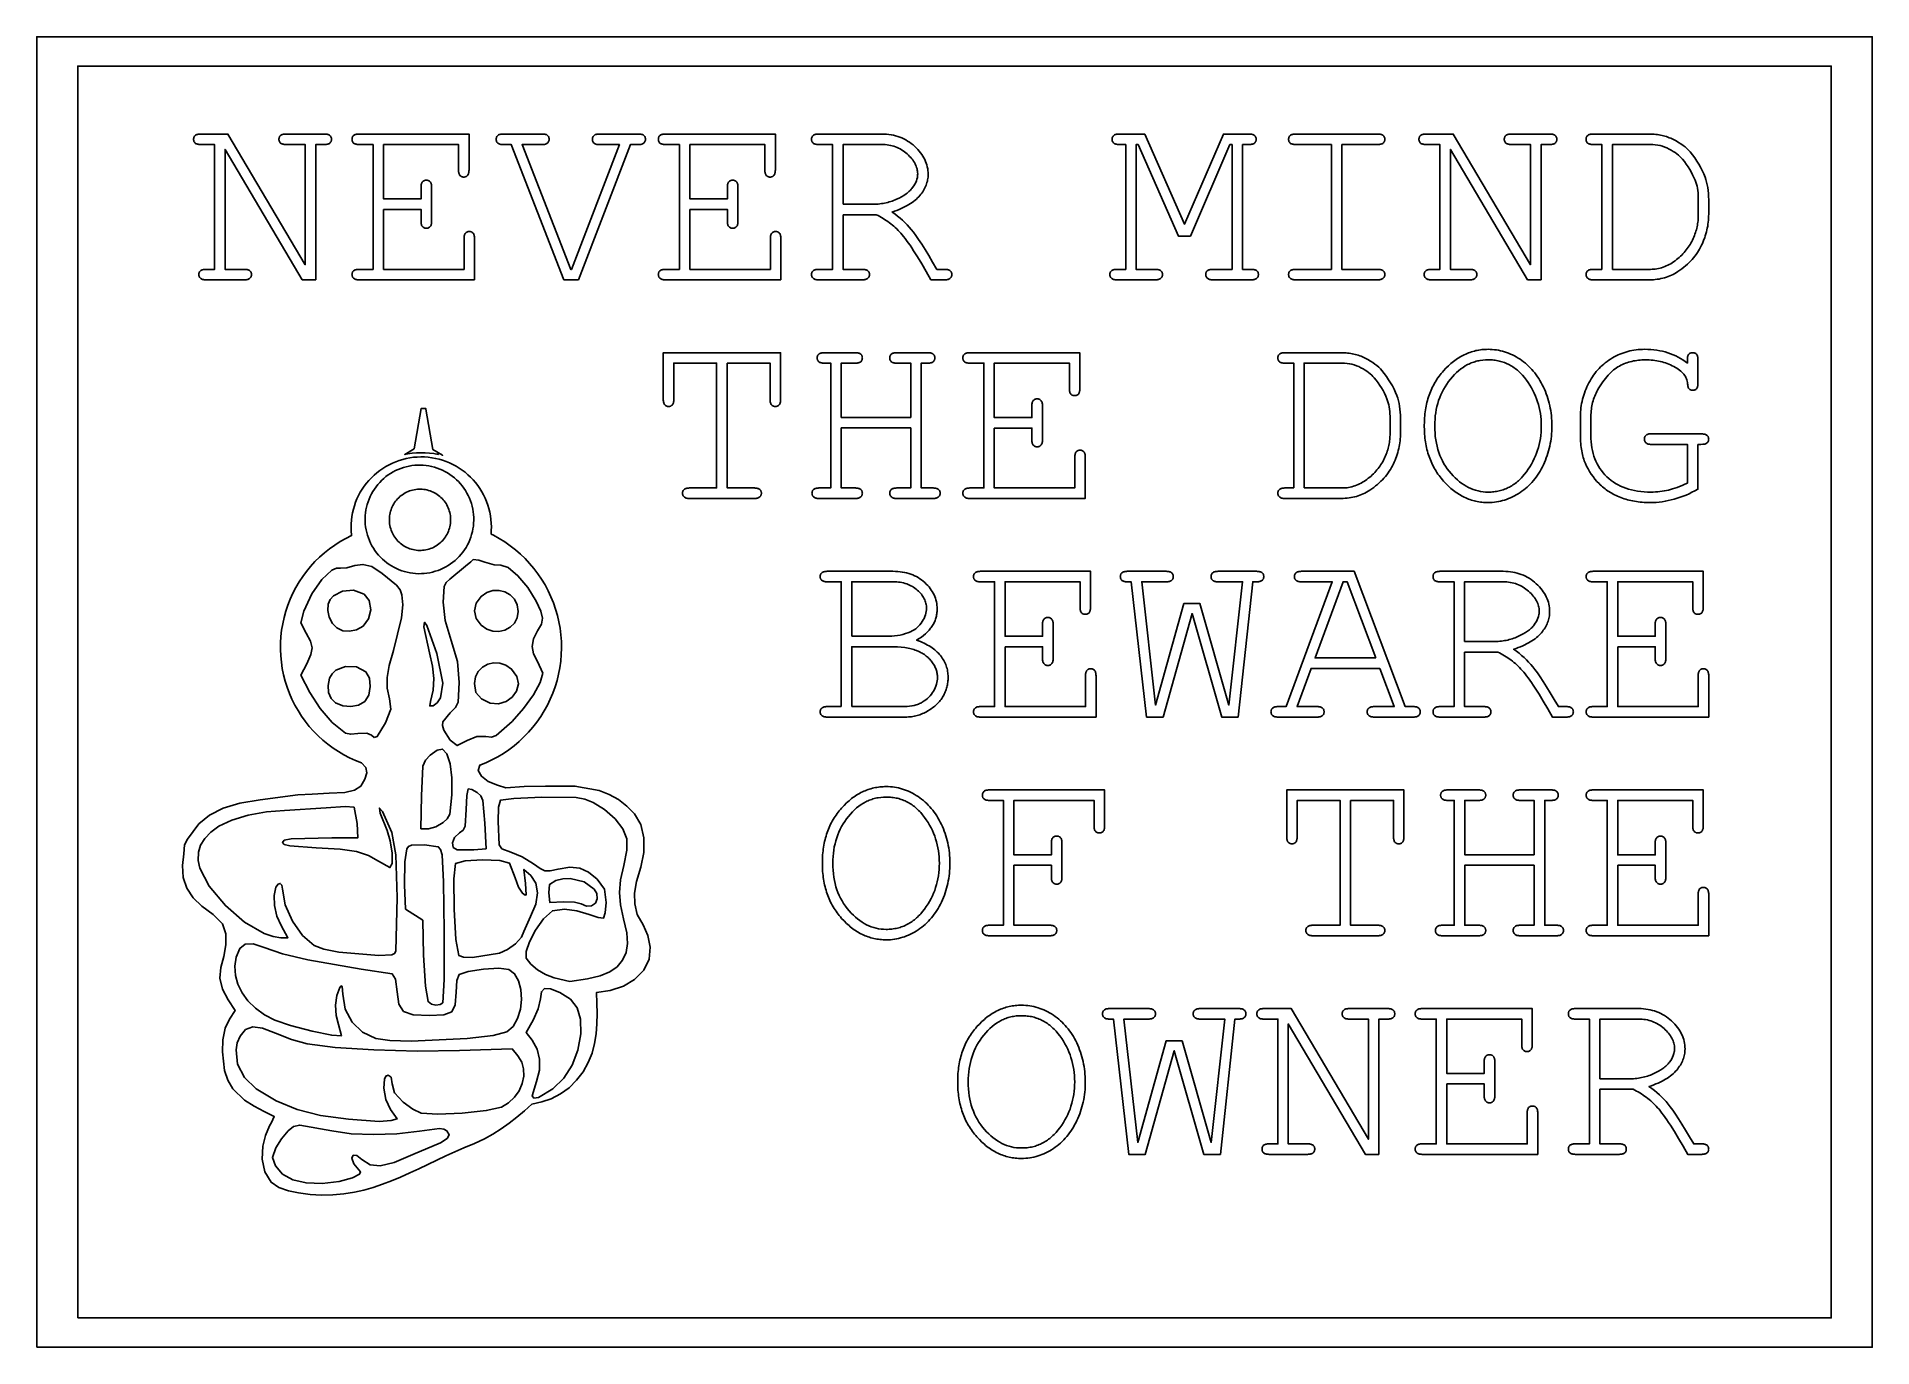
# Model space of a CAD drawing. Header units: millimetres. Extents: x -7 to 7, y -5 to 5.
import ezdxf

# ---------------------------------------------------------------- set-up
doc = ezdxf.new("R2010")
doc.units = ezdxf.units.MM
doc.header["$MEASUREMENT"] = 0

msp = doc.modelspace()

# ---------------------------------------------------------------- linework, layer by layer
at = {"flags": 128}
for points in [[(-7, -5), (7, -5), (7, 5), (-7, 5), (-7, -5)], [(-6.686445, -4.776032), (6.686445, -4.776032), (6.686445, 4.776032), (-6.686445, 4.776032), (-6.686445, -4.776032)], [(-4.871996, 3.145059), (-4.974654, 3.145059), (-5.56304, 4.140277), (-5.56304, 3.224904), (-5.415706, 3.224904), (-5.408607, 3.224734), (-5.402042, 3.224221), (-5.396012, 3.223367), (-5.390517, 3.222172), (-5.385556, 3.220634), (-5.38113, 3.218756), (-5.377239, 3.216535), (-5.373882, 3.213973), (-5.370986, 3.211129), (-5.368476, 3.208062), (-5.366352, 3.204772), (-5.364615, 3.20126), (-5.363263, 3.197524), (-5.362298, 3.193566), (-5.361718, 3.189385), (-5.361525, 3.184982), (-5.361718, 3.180793), (-5.362298, 3.176783), (-5.363263, 3.172951), (-5.364615, 3.169298), (-5.366352, 3.165822), (-5.368476, 3.162525), (-5.370986, 3.159406), (-5.373882, 3.156465), (-5.377239, 3.153792), (-5.38113, 3.151475), (-5.385556, 3.149514), (-5.390517, 3.14791), (-5.396012, 3.146663), (-5.402042, 3.145772), (-5.408607, 3.145237), (-5.415706, 3.145059), (-5.709424, 3.145059), (-5.716523, 3.145237), (-5.723088, 3.145772), (-5.729118, 3.146663), (-5.734613, 3.14791), (-5.739574, 3.149514), (-5.744, 3.151475), (-5.747891, 3.153792), (-5.751248, 3.156465), (-5.754144, 3.159406), (-5.756654, 3.162525), (-5.758778, 3.165822), (-5.760516, 3.169298), (-5.761867, 3.172951), (-5.762833, 3.176783), (-5.763412, 3.180793), (-5.763605, 3.184982), (-5.763412, 3.189385), (-5.762833, 3.193566), (-5.761867, 3.197524), (-5.760516, 3.20126), (-5.758778, 3.204772), (-5.756654, 3.208062), (-5.754144, 3.211129), (-5.751248, 3.213973), (-5.747891, 3.216535), (-5.744, 3.218756), (-5.739574, 3.220634), (-5.734613, 3.222172), (-5.729118, 3.223367), (-5.723088, 3.224221), (-5.716523, 3.224734), (-5.709424, 3.224904), (-5.642886, 3.224904), (-5.642886, 4.177348), (-5.750297, 4.177348), (-5.757174, 4.177519), (-5.763546, 4.178032), (-5.769412, 4.178886), (-5.774774, 4.180081), (-5.779631, 4.181618), (-5.783982, 4.183497), (-5.787829, 4.185718), (-5.791171, 4.18828), (-5.794067, 4.191124), (-5.796577, 4.194191), (-5.798701, 4.197481), (-5.800439, 4.200993), (-5.80179, 4.204729), (-5.802755, 4.208687), (-5.803335, 4.212868), (-5.803528, 4.217271), (-5.803335, 4.221675), (-5.802755, 4.225856), (-5.80179, 4.229814), (-5.800439, 4.233549), (-5.798701, 4.237062), (-5.796577, 4.240352), (-5.794067, 4.243419), (-5.791171, 4.246263), (-5.787829, 4.248825), (-5.783982, 4.251045), (-5.779631, 4.252924), (-5.774774, 4.254461), (-5.769412, 4.255657), (-5.763546, 4.256511), (-5.757174, 4.257023), (-5.750297, 4.257194), (-5.541178, 4.257194), (-4.951841, 3.260074), (-4.951841, 4.177348), (-5.099175, 4.177348), (-5.106052, 4.177519), (-5.112424, 4.178032), (-5.11829, 4.178886), (-5.123652, 4.180081), (-5.128509, 4.181618), (-5.13286, 4.183497), (-5.136707, 4.185718), (-5.140049, 4.18828), (-5.142945, 4.191124), (-5.145455, 4.194191), (-5.147579, 4.197481), (-5.149317, 4.200993), (-5.150668, 4.204729), (-5.151634, 4.208687), (-5.152213, 4.212868), (-5.152406, 4.217271), (-5.15222, 4.221675), (-5.151663, 4.225856), (-5.150735, 4.229814), (-5.149435, 4.233549), (-5.147765, 4.237062), (-5.145722, 4.240352), (-5.143309, 4.243419), (-5.140524, 4.246263), (-5.137279, 4.248825), (-5.133484, 4.251045), (-5.12914, 4.252924), (-5.124246, 4.254461), (-5.118803, 4.255657), (-5.11281, 4.256511), (-5.106267, 4.257023), (-5.099175, 4.257194), (-4.804507, 4.257194), (-4.797631, 4.257023), (-4.791259, 4.256511), (-4.785392, 4.255657), (-4.780031, 4.254461), (-4.775174, 4.252924), (-4.770822, 4.251045), (-4.766976, 4.248825), (-4.763634, 4.246263), (-4.760738, 4.243419), (-4.758228, 4.240352), (-4.756104, 4.237062), (-4.754366, 4.233549), (-4.753014, 4.229814), (-4.752049, 4.225856), (-4.75147, 4.221675), (-4.751277, 4.217271), (-4.75147, 4.212868), (-4.752049, 4.208687), (-4.753014, 4.204729), (-4.754366, 4.200993), (-4.756104, 4.197481), (-4.758228, 4.194191), (-4.760738, 4.191124), (-4.763634, 4.18828), (-4.766976, 4.185718), (-4.770822, 4.183497), (-4.775174, 4.181618), (-4.780031, 4.180081), (-4.785392, 4.178886), (-4.791259, 4.178032), (-4.797631, 4.177519), (-4.804507, 4.177348), (-4.871996, 4.177348), (-4.871996, 3.145059)], [(-4.3549, 3.682116), (-4.3549, 3.224904), (-3.740849, 3.224904), (-3.740849, 3.460639), (-3.740679, 3.467516), (-3.740166, 3.473887), (-3.739312, 3.479754), (-3.738117, 3.485115), (-3.736579, 3.489972), (-3.734701, 3.494324), (-3.73248, 3.498171), (-3.729918, 3.501512), (-3.727074, 3.504409), (-3.724007, 3.506919), (-3.720717, 3.509042), (-3.717205, 3.51078), (-3.713469, 3.512132), (-3.709511, 3.513097), (-3.70533, 3.513676), (-3.700927, 3.513869), (-3.696523, 3.513676), (-3.692342, 3.513097), (-3.688384, 3.512132), (-3.684649, 3.51078), (-3.681136, 3.509042), (-3.677846, 3.506919), (-3.674779, 3.504409), (-3.671935, 3.501512), (-3.669373, 3.498171), (-3.667153, 3.494324), (-3.665274, 3.489972), (-3.663737, 3.485115), (-3.662541, 3.479754), (-3.661687, 3.473887), (-3.661175, 3.467516), (-3.661004, 3.460639), (-3.661004, 3.145059), (-4.542157, 3.145059), (-4.549034, 3.145237), (-4.555405, 3.145772), (-4.561272, 3.146663), (-4.566634, 3.14791), (-4.57149, 3.149514), (-4.575842, 3.151475), (-4.579689, 3.153792), (-4.583031, 3.156465), (-4.585927, 3.159406), (-4.588437, 3.162525), (-4.590561, 3.165822), (-4.592298, 3.169298), (-4.59365, 3.172951), (-4.594615, 3.176783), (-4.595195, 3.180793), (-4.595388, 3.184982), (-4.595195, 3.189385), (-4.594615, 3.193566), (-4.59365, 3.197524), (-4.592298, 3.20126), (-4.590561, 3.204772), (-4.588437, 3.208062), (-4.585927, 3.211129), (-4.583031, 3.213973), (-4.579689, 3.216535), (-4.575842, 3.218756), (-4.57149, 3.220634), (-4.566634, 3.222172), (-4.561272, 3.223367), (-4.555405, 3.224221), (-4.549034, 3.224734), (-4.542157, 3.224904), (-4.434746, 3.224904), (-4.434746, 4.177348), (-4.542157, 4.177348), (-4.549034, 4.177519), (-4.555405, 4.178032), (-4.561272, 4.178886), (-4.566634, 4.180081), (-4.57149, 4.181618), (-4.575842, 4.183497), (-4.579689, 4.185718), (-4.583031, 4.18828), (-4.585927, 4.191124), (-4.588437, 4.194191), (-4.590561, 4.197481), (-4.592298, 4.200993), (-4.59365, 4.204729), (-4.594615, 4.208687), (-4.595195, 4.212868), (-4.595388, 4.217271), (-4.595195, 4.221675), (-4.594615, 4.225856), (-4.59365, 4.229814), (-4.592298, 4.233549), (-4.590561, 4.237062), (-4.588437, 4.240352), (-4.585927, 4.243419), (-4.583031, 4.246263), (-4.579689, 4.248825), (-4.575842, 4.251045), (-4.57149, 4.252924), (-4.566634, 4.254461), (-4.561272, 4.255657), (-4.555405, 4.256511), (-4.549034, 4.257023), (-4.542157, 4.257194), (-3.702828, 4.257194), (-3.702828, 3.982487), (-3.702999, 3.975611), (-3.703511, 3.969239), (-3.704365, 3.963372), (-3.705561, 3.958011), (-3.707098, 3.953154), (-3.708977, 3.948802), (-3.711197, 3.944956), (-3.713759, 3.941614), (-3.716603, 3.938718), (-3.71967, 3.936208), (-3.72296, 3.934084), (-3.726473, 3.932346), (-3.730208, 3.930994), (-3.734166, 3.930029), (-3.738347, 3.92945), (-3.742751, 3.929257), (-3.747154, 3.92945), (-3.751335, 3.930029), (-3.755293, 3.930994), (-3.759029, 3.932346), (-3.762541, 3.934084), (-3.765831, 3.936208), (-3.768898, 3.938718), (-3.771742, 3.941614), (-3.774304, 3.944956), (-3.776525, 3.948802), (-3.778403, 3.953154), (-3.779941, 3.958011), (-3.781136, 3.963372), (-3.78199, 3.969239), (-3.782503, 3.975611), (-3.782673, 3.982487), (-3.782673, 4.177348), (-4.3549, 4.177348), (-4.3549, 3.761961), (-4.068787, 3.761961), (-4.068787, 3.852263), (-4.068609, 3.859139), (-4.068074, 3.865511), (-4.067183, 3.871378), (-4.065935, 3.876739), (-4.064331, 3.881596), (-4.062371, 3.885948), (-4.060054, 3.889794), (-4.05738, 3.893136), (-4.054425, 3.896032), (-4.051261, 3.898542), (-4.04789, 3.900666), (-4.04431, 3.902404), (-4.040523, 3.903755), (-4.036528, 3.904721), (-4.032325, 3.9053), (-4.027913, 3.905493), (-4.023725, 3.9053), (-4.019715, 3.904721), (-4.015883, 3.903755), (-4.01223, 3.902404), (-4.008754, 3.900666), (-4.005457, 3.898542), (-4.002338, 3.896032), (-3.999397, 3.893136), (-3.996724, 3.889794), (-3.994407, 3.885948), (-3.992446, 3.881596), (-3.990842, 3.876739), (-3.989595, 3.871378), (-3.988704, 3.865511), (-3.988169, 3.859139), (-3.987991, 3.852263), (-3.987991, 3.591814), (-3.988169, 3.584937), (-3.988704, 3.578566), (-3.989595, 3.572699), (-3.990842, 3.567337), (-3.992446, 3.562481), (-3.994407, 3.558129), (-3.996724, 3.554282), (-3.999397, 3.550941), (-4.002338, 3.548044), (-4.005457, 3.545534), (-4.008754, 3.543411), (-4.01223, 3.541673), (-4.015883, 3.540321), (-4.019715, 3.539356), (-4.023725, 3.538777), (-4.027913, 3.538584), (-4.032325, 3.538777), (-4.036528, 3.539356), (-4.040523, 3.540321), (-4.04431, 3.541673), (-4.04789, 3.543411), (-4.051261, 3.545534), (-4.054425, 3.548044), (-4.05738, 3.550941), (-4.060054, 3.554282), (-4.062371, 3.558129), (-4.064331, 3.562481), (-4.065935, 3.567337), (-4.067183, 3.572699), (-4.068074, 3.578566), (-4.068609, 3.584937), (-4.068787, 3.591814), (-4.068787, 3.682116), (-4.3549, 3.682116)], [(-2.8673, 3.145059), (-2.978514, 3.145059), (-3.380594, 4.177348), (-3.442379, 4.177348), (-3.452538, 4.177616), (-3.461152, 4.178418), (-3.468222, 4.179754), (-3.473747, 4.181626), (-3.478292, 4.184121), (-3.482421, 4.187329), (-3.486134, 4.19125), (-3.489431, 4.195884), (-3.492134, 4.200963), (-3.494065, 4.206221), (-3.495223, 4.211657), (-3.495609, 4.217271), (-3.495223, 4.222885), (-3.494065, 4.228321), (-3.492134, 4.233579), (-3.489431, 4.238658), (-3.486134, 4.243292), (-3.482421, 4.247213), (-3.478292, 4.250421), (-3.473747, 4.252917), (-3.468222, 4.254788), (-3.461152, 4.256125), (-3.452538, 4.256927), (-3.442379, 4.257194), (-3.144859, 4.257194), (-3.134314, 4.256927), (-3.125492, 4.256125), (-3.118392, 4.254788), (-3.113016, 4.252917), (-3.108679, 4.250421), (-3.104699, 4.247213), (-3.101075, 4.243292), (-3.097807, 4.238658), (-3.095104, 4.233579), (-3.093173, 4.228321), (-3.092015, 4.222885), (-3.091629, 4.217271), (-3.092044, 4.211657), (-3.093292, 4.206221), (-3.095371, 4.200963), (-3.098282, 4.195884), (-3.101758, 4.19125), (-3.10553, 4.187329), (-3.1096, 4.184121), (-3.113966, 4.181626), (-3.119283, 4.179754), (-3.126205, 4.178418), (-3.13473, 4.177616), (-3.144859, 4.177348), (-3.297896, 4.177348), (-2.927185, 3.224904), (-2.921481, 3.224904), (-2.555522, 4.177348), (-2.707609, 4.177348), (-2.718184, 4.177616), (-2.727095, 4.178418), (-2.734343, 4.179754), (-2.739928, 4.181626), (-2.744472, 4.184121), (-2.748601, 4.187329), (-2.752314, 4.19125), (-2.755612, 4.195884), (-2.758315, 4.200963), (-2.760246, 4.206221), (-2.761404, 4.211657), (-2.76179, 4.217271), (-2.761374, 4.222885), (-2.760127, 4.228321), (-2.758047, 4.233579), (-2.755136, 4.238658), (-2.751661, 4.243292), (-2.747889, 4.247213), (-2.743819, 4.250421), (-2.739452, 4.252917), (-2.734076, 4.254788), (-2.726977, 4.256125), (-2.718154, 4.256927), (-2.707609, 4.257194), (-2.41104, 4.257194), (-2.400465, 4.256927), (-2.391554, 4.256125), (-2.384306, 4.254788), (-2.378721, 4.252917), (-2.374177, 4.250421), (-2.370048, 4.247213), (-2.366335, 4.243292), (-2.363037, 4.238658), (-2.360334, 4.233579), (-2.358404, 4.228321), (-2.357245, 4.222885), (-2.356859, 4.217271), (-2.357275, 4.211657), (-2.358522, 4.206221), (-2.360602, 4.200963), (-2.363513, 4.195884), (-2.366988, 4.19125), (-2.370761, 4.187329), (-2.37483, 4.184121), (-2.379197, 4.181626), (-2.384573, 4.179754), (-2.391673, 4.178418), (-2.400495, 4.177616), (-2.41104, 4.177348), (-2.471875, 4.177348), (-2.8673, 3.145059)], [(-2.018466, 3.682116), (-2.018466, 3.224904), (-1.404415, 3.224904), (-1.404415, 3.460639), (-1.404244, 3.467516), (-1.403732, 3.473887), (-1.402878, 3.479754), (-1.401682, 3.485115), (-1.400145, 3.489972), (-1.398266, 3.494324), (-1.396046, 3.498171), (-1.393484, 3.501512), (-1.390639, 3.504409), (-1.387572, 3.506919), (-1.384283, 3.509042), (-1.38077, 3.51078), (-1.377035, 3.512132), (-1.373077, 3.513097), (-1.368896, 3.513676), (-1.364492, 3.513869), (-1.360088, 3.513676), (-1.355907, 3.513097), (-1.351949, 3.512132), (-1.348214, 3.51078), (-1.344701, 3.509042), (-1.341412, 3.506919), (-1.338345, 3.504409), (-1.3355, 3.501512), (-1.332938, 3.498171), (-1.330718, 3.494324), (-1.328839, 3.489972), (-1.327302, 3.485115), (-1.326106, 3.479754), (-1.325252, 3.473887), (-1.32474, 3.467516), (-1.324569, 3.460639), (-1.324569, 3.145059), (-2.205723, 3.145059), (-2.212599, 3.145237), (-2.218971, 3.145772), (-2.224837, 3.146663), (-2.230199, 3.14791), (-2.235056, 3.149514), (-2.239407, 3.151475), (-2.243254, 3.153792), (-2.246596, 3.156465), (-2.249492, 3.159406), (-2.252002, 3.162525), (-2.254126, 3.165822), (-2.255864, 3.169298), (-2.257215, 3.172951), (-2.258181, 3.176783), (-2.25876, 3.180793), (-2.258953, 3.184982), (-2.25876, 3.189385), (-2.258181, 3.193566), (-2.257215, 3.197524), (-2.255864, 3.20126), (-2.254126, 3.204772), (-2.252002, 3.208062), (-2.249492, 3.211129), (-2.246596, 3.213973), (-2.243254, 3.216535), (-2.239407, 3.218756), (-2.235056, 3.220634), (-2.230199, 3.222172), (-2.224837, 3.223367), (-2.218971, 3.224221), (-2.212599, 3.224734), (-2.205723, 3.224904), (-2.098311, 3.224904), (-2.098311, 4.177348), (-2.205723, 4.177348), (-2.212599, 4.177519), (-2.218971, 4.178032), (-2.224837, 4.178886), (-2.230199, 4.180081), (-2.235056, 4.181618), (-2.239407, 4.183497), (-2.243254, 4.185718), (-2.246596, 4.18828), (-2.249492, 4.191124), (-2.252002, 4.194191), (-2.254126, 4.197481), (-2.255864, 4.200993), (-2.257215, 4.204729), (-2.258181, 4.208687), (-2.25876, 4.212868), (-2.258953, 4.217271), (-2.25876, 4.221675), (-2.258181, 4.225856), (-2.257215, 4.229814), (-2.255864, 4.233549), (-2.254126, 4.237062), (-2.252002, 4.240352), (-2.249492, 4.243419), (-2.246596, 4.246263), (-2.243254, 4.248825), (-2.239407, 4.251045), (-2.235056, 4.252924), (-2.230199, 4.254461), (-2.224837, 4.255657), (-2.218971, 4.256511), (-2.212599, 4.257023), (-2.205723, 4.257194), (-1.366393, 4.257194), (-1.366393, 3.982487), (-1.366564, 3.975611), (-1.367076, 3.969239), (-1.36793, 3.963372), (-1.369126, 3.958011), (-1.370663, 3.953154), (-1.372542, 3.948802), (-1.374762, 3.944956), (-1.377324, 3.941614), (-1.380169, 3.938718), (-1.383236, 3.936208), (-1.386525, 3.934084), (-1.390038, 3.932346), (-1.393773, 3.930994), (-1.397731, 3.930029), (-1.401912, 3.92945), (-1.406316, 3.929257), (-1.41072, 3.92945), (-1.4149, 3.930029), (-1.418859, 3.930994), (-1.422594, 3.932346), (-1.426106, 3.934084), (-1.429396, 3.936208), (-1.432463, 3.938718), (-1.435307, 3.941614), (-1.437869, 3.944956), (-1.44009, 3.948802), (-1.441969, 3.953154), (-1.443506, 3.958011), (-1.444701, 3.963372), (-1.445555, 3.969239), (-1.446068, 3.975611), (-1.446239, 3.982487), (-1.446239, 4.177348), (-2.018466, 4.177348), (-2.018466, 3.761961), (-1.732352, 3.761961), (-1.732352, 3.852263), (-1.732174, 3.859139), (-1.731639, 3.865511), (-1.730748, 3.871378), (-1.7295, 3.876739), (-1.727896, 3.881596), (-1.725936, 3.885948), (-1.723619, 3.889794), (-1.720946, 3.893136), (-1.71799, 3.896032), (-1.714826, 3.898542), (-1.711455, 3.900666), (-1.707876, 3.902404), (-1.704088, 3.903755), (-1.700093, 3.904721), (-1.69589, 3.9053), (-1.691479, 3.905493), (-1.68729, 3.9053), (-1.68328, 3.904721), (-1.679448, 3.903755), (-1.675795, 3.902404), (-1.672319, 3.900666), (-1.669022, 3.898542), (-1.665903, 3.896032), (-1.662962, 3.893136), (-1.660289, 3.889794), (-1.657972, 3.885948), (-1.656012, 3.881596), (-1.654408, 3.876739), (-1.65316, 3.871378), (-1.652269, 3.865511), (-1.651734, 3.859139), (-1.651556, 3.852263), (-1.651556, 3.591814), (-1.651734, 3.584937), (-1.652269, 3.578566), (-1.65316, 3.572699), (-1.654408, 3.567337), (-1.656012, 3.562481), (-1.657972, 3.558129), (-1.660289, 3.554282), (-1.662962, 3.550941), (-1.665903, 3.548044), (-1.669022, 3.545534), (-1.672319, 3.543411), (-1.675795, 3.541673), (-1.679448, 3.540321), (-1.68328, 3.539356), (-1.68729, 3.538777), (-1.691479, 3.538584), (-1.69589, 3.538777), (-1.700093, 3.539356), (-1.704088, 3.540321), (-1.707876, 3.541673), (-1.711455, 3.543411), (-1.714826, 3.545534), (-1.71799, 3.548044), (-1.720946, 3.550941), (-1.723619, 3.554282), (-1.725936, 3.558129), (-1.727896, 3.562481), (-1.7295, 3.567337), (-1.730748, 3.572699), (-1.731639, 3.578566), (-1.732174, 3.584937), (-1.732352, 3.591814), (-1.732352, 3.682116), (-2.018466, 3.682116)], [(-0.850248, 3.641242), (-0.850248, 3.224904), (-0.702914, 3.224904), (-0.695815, 3.224734), (-0.68925, 3.224221), (-0.68322, 3.223367), (-0.677725, 3.222172), (-0.672764, 3.220634), (-0.668338, 3.218756), (-0.664447, 3.216535), (-0.66109, 3.213973), (-0.658194, 3.211129), (-0.655684, 3.208062), (-0.65356, 3.204772), (-0.651822, 3.20126), (-0.650471, 3.197524), (-0.649505, 3.193566), (-0.648926, 3.189385), (-0.648733, 3.184982), (-0.648926, 3.180793), (-0.649505, 3.176783), (-0.650471, 3.172951), (-0.651822, 3.169298), (-0.65356, 3.165822), (-0.655684, 3.162525), (-0.658194, 3.159406), (-0.66109, 3.156465), (-0.664447, 3.153792), (-0.668338, 3.151475), (-0.672764, 3.149514), (-0.677725, 3.14791), (-0.68322, 3.146663), (-0.68925, 3.145772), (-0.695815, 3.145237), (-0.702914, 3.145059), (-1.037505, 3.145059), (-1.044382, 3.145237), (-1.050753, 3.145772), (-1.05662, 3.146663), (-1.061982, 3.14791), (-1.066838, 3.149514), (-1.07119, 3.151475), (-1.075037, 3.153792), (-1.078379, 3.156465), (-1.081275, 3.159406), (-1.083785, 3.162525), (-1.085909, 3.165822), (-1.087646, 3.169298), (-1.088998, 3.172951), (-1.089963, 3.176783), (-1.090543, 3.180793), (-1.090736, 3.184982), (-1.090543, 3.189385), (-1.089963, 3.193566), (-1.088998, 3.197524), (-1.087646, 3.20126), (-1.085909, 3.204772), (-1.083785, 3.208062), (-1.081275, 3.211129), (-1.078379, 3.213973), (-1.075037, 3.216535), (-1.07119, 3.218756), (-1.066838, 3.220634), (-1.061982, 3.222172), (-1.05662, 3.223367), (-1.050753, 3.224221), (-1.044382, 3.224734), (-1.037505, 3.224904), (-0.930094, 3.224904), (-0.930094, 4.177348), (-1.037505, 4.177348), (-1.044382, 4.177519), (-1.050753, 4.178032), (-1.05662, 4.178886), (-1.061982, 4.180081), (-1.066838, 4.181618), (-1.07119, 4.183497), (-1.075037, 4.185718), (-1.078379, 4.18828), (-1.081275, 4.191124), (-1.083785, 4.194191), (-1.085909, 4.197481), (-1.087646, 4.200993), (-1.088998, 4.204729), (-1.089963, 4.208687), (-1.090543, 4.212868), (-1.090736, 4.217271), (-1.090543, 4.221675), (-1.089963, 4.225856), (-1.088998, 4.229814), (-1.087646, 4.233549), (-1.085909, 4.237062), (-1.083785, 4.240352), (-1.081275, 4.243419), (-1.078379, 4.246263), (-1.075037, 4.248825), (-1.07119, 4.251045), (-1.066838, 4.252924), (-1.061982, 4.254461), (-1.05662, 4.255657), (-1.050753, 4.256511), (-1.044382, 4.257023), (-1.037505, 4.257194), (-0.554629, 4.257194), (-0.536159, 4.256825), (-0.518056, 4.255716), (-0.50032, 4.253869), (-0.482952, 4.251283), (-0.465952, 4.247958), (-0.44932, 4.243894), (-0.433055, 4.239091), (-0.417157, 4.233549), (-0.401627, 4.227269), (-0.386465, 4.220249), (-0.37167, 4.212491), (-0.357243, 4.203993), (-0.343184, 4.194757), (-0.329492, 4.184782), (-0.316167, 4.174068), (-0.303211, 4.162615), (-0.290837, 4.150698), (-0.279262, 4.138592), (-0.268484, 4.126296), (-0.258506, 4.113811), (-0.249325, 4.101136), (-0.240943, 4.088272), (-0.233359, 4.075219), (-0.226573, 4.061976), (-0.220586, 4.048544), (-0.215397, 4.034923), (-0.211006, 4.021112), (-0.207414, 4.007112), (-0.20462, 3.992923), (-0.202624, 3.978544), (-0.201427, 3.963976), (-0.201027, 3.949218), (-0.201274, 3.938563), (-0.202015, 3.927987), (-0.20325, 3.917488), (-0.204978, 3.907067), (-0.2072, 3.896725), (-0.209916, 3.88646), (-0.213126, 3.876273), (-0.21683, 3.866164), (-0.221028, 3.856134), (-0.225719, 3.846181), (-0.230904, 3.836306), (-0.236584, 3.826509), (-0.242757, 3.81679), (-0.249423, 3.807149), (-0.256584, 3.797586), (-0.264238, 3.788101), (-0.272472, 3.778753), (-0.281371, 3.769603), (-0.290934, 3.760649), (-0.301161, 3.751891), (-0.312053, 3.743331), (-0.32361, 3.734967), (-0.335832, 3.7268), (-0.348718, 3.71883), (-0.362269, 3.711057), (-0.376484, 3.70348), (-0.391364, 3.696101), (-0.406909, 3.688918), (-0.423118, 3.681932), (-0.439992, 3.675142), (-0.457531, 3.66855), (-0.475734, 3.662154), (-0.454733, 3.647183), (-0.434504, 3.631737), (-0.415048, 3.615815), (-0.396364, 3.599418), (-0.378452, 3.582546), (-0.361313, 3.565199), (-0.344946, 3.547376), (-0.329351, 3.529078), (-0.312998, 3.508107), (-0.294359, 3.482264), (-0.273432, 3.451549), (-0.250218, 3.415963), (-0.224717, 3.375506), (-0.196928, 3.330177), (-0.166852, 3.279976), (-0.134489, 3.224904), (-0.073655, 3.224904), (-0.066778, 3.224734), (-0.060406, 3.224221), (-0.05454, 3.223367), (-0.049178, 3.222172), (-0.044321, 3.220634), (-0.03997, 3.218756), (-0.036123, 3.216535), (-0.032781, 3.213973), (-0.029885, 3.211129), (-0.027375, 3.208062), (-0.025251, 3.204772), (-0.023513, 3.20126), (-0.022162, 3.197524), (-0.021197, 3.193566), (-0.020617, 3.189385), (-0.020424, 3.184982), (-0.020617, 3.180793), (-0.021197, 3.176783), (-0.022162, 3.172951), (-0.023513, 3.169298), (-0.025251, 3.165822), (-0.027375, 3.162525), (-0.029885, 3.159406), (-0.032781, 3.156465), (-0.036123, 3.153792), (-0.03997, 3.151475), (-0.044321, 3.149514), (-0.049178, 3.14791), (-0.05454, 3.146663), (-0.060406, 3.145772), (-0.066778, 3.145237), (-0.073655, 3.145059), (-0.180115, 3.145059), (-0.21614, 3.208626), (-0.250069, 3.266728), (-0.281905, 3.319365), (-0.311647, 3.366535), (-0.325732, 3.388071), (-0.339294, 3.40824), (-0.352333, 3.427043), (-0.364848, 3.44448), (-0.376839, 3.46055), (-0.388307, 3.475254), (-0.399251, 3.488591), (-0.409672, 3.500562), (-0.419925, 3.511694), (-0.430368, 3.522513), (-0.441, 3.533021), (-0.451822, 3.543217), (-0.462833, 3.553102), (-0.474034, 3.562674), (-0.485424, 3.571934), (-0.497003, 3.580883), (-0.508771, 3.589519), (-0.520729, 3.597844), (-0.532876, 3.605857), (-0.545213, 3.613558), (-0.557739, 3.620947), (-0.570454, 3.628024), (-0.583359, 3.634789), (-0.596453, 3.641242), (-0.850248, 3.641242)], [(1.798915, 3.478699), (1.707663, 3.478699), (1.400638, 4.177348), (1.385429, 4.177348), (1.385429, 3.224904), (1.532763, 3.224904), (1.53964, 3.224734), (1.546011, 3.224221), (1.551878, 3.223367), (1.55724, 3.222172), (1.562096, 3.220634), (1.566448, 3.218756), (1.570295, 3.216535), (1.573636, 3.213973), (1.576533, 3.211129), (1.579043, 3.208062), (1.581167, 3.204772), (1.582904, 3.20126), (1.584256, 3.197524), (1.585221, 3.193566), (1.5858, 3.189385), (1.585993, 3.184982), (1.5858, 3.180793), (1.585221, 3.176783), (1.584256, 3.172951), (1.582904, 3.169298), (1.581167, 3.165822), (1.579043, 3.162525), (1.576533, 3.159406), (1.573636, 3.156465), (1.570295, 3.153792), (1.566448, 3.151475), (1.562096, 3.149514), (1.55724, 3.14791), (1.551878, 3.146663), (1.546011, 3.145772), (1.53964, 3.145237), (1.532763, 3.145059), (1.238095, 3.145059), (1.231218, 3.145237), (1.224847, 3.145772), (1.21898, 3.146663), (1.213618, 3.14791), (1.208762, 3.149514), (1.20441, 3.151475), (1.200563, 3.153792), (1.197221, 3.156465), (1.194325, 3.159406), (1.191815, 3.162525), (1.189691, 3.165822), (1.187954, 3.169298), (1.186602, 3.172951), (1.185637, 3.176783), (1.185057, 3.180793), (1.184864, 3.184982), (1.185057, 3.189385), (1.185637, 3.193566), (1.186602, 3.197524), (1.187954, 3.20126), (1.189691, 3.204772), (1.191815, 3.208062), (1.194325, 3.211129), (1.197221, 3.213973), (1.200563, 3.216535), (1.20441, 3.218756), (1.208762, 3.220634), (1.213618, 3.222172), (1.21898, 3.223367), (1.224847, 3.224221), (1.231218, 3.224734), (1.238095, 3.224904), (1.305583, 3.224904), (1.305583, 4.177348), (1.255205, 4.177348), (1.248328, 4.177519), (1.241956, 4.178032), (1.23609, 4.178886), (1.230728, 4.180081), (1.225871, 4.181618), (1.22152, 4.183497), (1.217673, 4.185718), (1.214331, 4.18828), (1.211435, 4.191124), (1.208925, 4.194191), (1.206801, 4.197481), (1.205063, 4.200993), (1.203712, 4.204729), (1.202746, 4.208687), (1.202167, 4.212868), (1.201974, 4.217271), (1.202167, 4.221675), (1.202746, 4.225856), (1.203712, 4.229814), (1.205063, 4.233549), (1.206801, 4.237062), (1.208925, 4.240352), (1.211435, 4.243419), (1.214331, 4.246263), (1.217673, 4.248825), (1.22152, 4.251045), (1.225871, 4.252924), (1.230728, 4.254461), (1.23609, 4.255657), (1.241956, 4.256511), (1.248328, 4.257023), (1.255205, 4.257194), (1.451016, 4.257194), (1.753289, 3.569001), (2.050809, 4.257194), (2.246621, 4.257194), (2.25372, 4.257023), (2.260285, 4.256511), (2.266315, 4.255657), (2.27181, 4.254461), (2.276771, 4.252924), (2.281197, 4.251045), (2.285088, 4.248825), (2.288445, 4.246263), (2.291341, 4.243419), (2.293851, 4.240352), (2.295975, 4.237062), (2.297713, 4.233549), (2.299064, 4.229814), (2.300029, 4.225856), (2.300609, 4.221675), (2.300802, 4.217271), (2.300609, 4.212868), (2.300029, 4.208687), (2.299064, 4.204729), (2.297713, 4.200993), (2.295975, 4.197481), (2.293851, 4.194191), (2.291341, 4.191124), (2.288445, 4.18828), (2.285088, 4.185718), (2.281197, 4.183497), (2.276771, 4.181618), (2.27181, 4.180081), (2.266315, 4.178886), (2.260285, 4.178032), (2.25372, 4.177519), (2.246621, 4.177348), (2.197193, 4.177348), (2.197193, 3.224904), (2.263731, 3.224904), (2.27083, 3.224734), (2.277395, 3.224221), (2.283425, 3.223367), (2.28892, 3.222172), (2.293881, 3.220634), (2.298307, 3.218756), (2.302198, 3.216535), (2.305555, 3.213973), (2.308451, 3.211129), (2.310961, 3.208062), (2.313085, 3.204772), (2.314822, 3.20126), (2.316174, 3.197524), (2.317139, 3.193566), (2.317719, 3.189385), (2.317912, 3.184982), (2.317719, 3.180793), (2.317139, 3.176783), (2.316174, 3.172951), (2.314822, 3.169298), (2.313085, 3.165822), (2.310961, 3.162525), (2.308451, 3.159406), (2.305555, 3.156465), (2.302198, 3.153792), (2.298307, 3.151475), (2.293881, 3.149514), (2.28892, 3.14791), (2.283425, 3.146663), (2.277395, 3.145772), (2.27083, 3.145237), (2.263731, 3.145059), (1.970013, 3.145059), (1.963129, 3.145237), (1.956735, 3.145772), (1.950831, 3.146663), (1.945418, 3.14791), (1.940494, 3.149514), (1.936061, 3.151475), (1.932117, 3.153792), (1.928664, 3.156465), (1.925657, 3.159406), (1.92305, 3.162525), (1.920845, 3.165822), (1.91904, 3.169298), (1.917636, 3.172951), (1.916634, 3.176783), (1.916032, 3.180793), (1.915832, 3.184982), (1.916025, 3.189385), (1.916604, 3.193566), (1.91757, 3.197524), (1.918921, 3.20126), (1.920659, 3.204772), (1.922783, 3.208062), (1.925293, 3.211129), (1.928189, 3.213973), (1.931546, 3.216535), (1.935437, 3.218756), (1.939863, 3.220634), (1.944823, 3.222172), (1.950319, 3.223367), (1.956349, 3.224221), (1.962913, 3.224734), (1.970013, 3.224904), (2.117347, 3.224904), (2.117347, 4.177348), (2.100237, 4.177348), (1.798915, 3.478699)], [(2.954775, 4.177348), (2.954775, 3.224904), (3.228532, 3.224904), (3.235408, 3.224734), (3.24178, 3.224221), (3.247647, 3.223367), (3.253008, 3.222172), (3.257865, 3.220634), (3.262217, 3.218756), (3.266063, 3.216535), (3.269405, 3.213973), (3.272301, 3.211129), (3.274811, 3.208062), (3.276935, 3.204772), (3.278673, 3.20126), (3.280024, 3.197524), (3.28099, 3.193566), (3.281569, 3.189385), (3.281762, 3.184982), (3.281569, 3.180793), (3.28099, 3.176783), (3.280024, 3.172951), (3.278673, 3.169298), (3.276935, 3.165822), (3.274811, 3.162525), (3.272301, 3.159406), (3.269405, 3.156465), (3.266063, 3.153792), (3.262217, 3.151475), (3.257865, 3.149514), (3.253008, 3.14791), (3.247647, 3.146663), (3.24178, 3.145772), (3.235408, 3.145237), (3.228532, 3.145059), (2.601173, 3.145059), (2.594297, 3.145237), (2.587925, 3.145772), (2.582059, 3.146663), (2.576697, 3.14791), (2.57184, 3.149514), (2.567489, 3.151475), (2.563642, 3.153792), (2.5603, 3.156465), (2.557404, 3.159406), (2.554894, 3.162525), (2.55277, 3.165822), (2.551032, 3.169298), (2.549681, 3.172951), (2.548715, 3.176783), (2.548136, 3.180793), (2.547943, 3.184982), (2.548136, 3.189385), (2.548715, 3.193566), (2.549681, 3.197524), (2.551032, 3.20126), (2.55277, 3.204772), (2.554894, 3.208062), (2.557404, 3.211129), (2.5603, 3.213973), (2.563642, 3.216535), (2.567489, 3.218756), (2.57184, 3.220634), (2.576697, 3.222172), (2.582059, 3.223367), (2.587925, 3.224221), (2.594297, 3.224734), (2.601173, 3.224904), (2.87493, 3.224904), (2.87493, 4.177348), (2.601173, 4.177348), (2.594297, 4.177519), (2.587925, 4.178032), (2.582059, 4.178886), (2.576697, 4.180081), (2.57184, 4.181618), (2.567489, 4.183497), (2.563642, 4.185718), (2.5603, 4.18828), (2.557404, 4.191124), (2.554894, 4.194191), (2.55277, 4.197481), (2.551032, 4.200993), (2.549681, 4.204729), (2.548715, 4.208687), (2.548136, 4.212868), (2.547943, 4.217271), (2.548136, 4.221675), (2.548715, 4.225856), (2.549681, 4.229814), (2.551032, 4.233549), (2.55277, 4.237062), (2.554894, 4.240352), (2.557404, 4.243419), (2.5603, 4.246263), (2.563642, 4.248825), (2.567489, 4.251045), (2.57184, 4.252924), (2.576697, 4.254461), (2.582059, 4.255657), (2.587925, 4.256511), (2.594297, 4.257023), (2.601173, 4.257194), (3.228532, 4.257194), (3.235408, 4.257023), (3.24178, 4.256511), (3.247647, 4.255657), (3.253008, 4.254461), (3.257865, 4.252924), (3.262217, 4.251045), (3.266063, 4.248825), (3.269405, 4.246263), (3.272301, 4.243419), (3.274811, 4.240352), (3.276935, 4.237062), (3.278673, 4.233549), (3.280024, 4.229814), (3.28099, 4.225856), (3.281569, 4.221675), (3.281762, 4.217271), (3.281569, 4.212868), (3.28099, 4.208687), (3.280024, 4.204729), (3.278673, 4.200993), (3.276935, 4.197481), (3.274811, 4.194191), (3.272301, 4.191124), (3.269405, 4.18828), (3.266063, 4.185718), (3.262217, 4.183497), (3.257865, 4.181618), (3.253008, 4.180081), (3.247647, 4.178886), (3.24178, 4.178032), (3.235408, 4.177519), (3.228532, 4.177348), (2.954775, 4.177348)], [(4.473743, 3.145059), (4.371084, 3.145059), (3.782698, 4.140277), (3.782698, 3.224904), (3.930033, 3.224904), (3.937132, 3.224734), (3.943697, 3.224221), (3.949727, 3.223367), (3.955222, 3.222172), (3.960183, 3.220634), (3.964609, 3.218756), (3.9685, 3.216535), (3.971856, 3.213973), (3.974753, 3.211129), (3.977263, 3.208062), (3.979386, 3.204772), (3.981124, 3.20126), (3.982476, 3.197524), (3.983441, 3.193566), (3.98402, 3.189385), (3.984213, 3.184982), (3.98402, 3.180793), (3.983441, 3.176783), (3.982476, 3.172951), (3.981124, 3.169298), (3.979386, 3.165822), (3.977263, 3.162525), (3.974753, 3.159406), (3.971856, 3.156465), (3.9685, 3.153792), (3.964609, 3.151475), (3.960183, 3.149514), (3.955222, 3.14791), (3.949727, 3.146663), (3.943697, 3.145772), (3.937132, 3.145237), (3.930033, 3.145059), (3.636315, 3.145059), (3.629215, 3.145237), (3.622651, 3.145772), (3.616621, 3.146663), (3.611125, 3.14791), (3.606165, 3.149514), (3.601739, 3.151475), (3.597847, 3.153792), (3.594491, 3.156465), (3.591595, 3.159406), (3.589085, 3.162525), (3.586961, 3.165822), (3.585223, 3.169298), (3.583871, 3.172951), (3.582906, 3.176783), (3.582327, 3.180793), (3.582134, 3.184982), (3.582327, 3.189385), (3.582906, 3.193566), (3.583871, 3.197524), (3.585223, 3.20126), (3.586961, 3.204772), (3.589085, 3.208062), (3.591595, 3.211129), (3.594491, 3.213973), (3.597847, 3.216535), (3.601739, 3.218756), (3.606165, 3.220634), (3.611125, 3.222172), (3.616621, 3.223367), (3.622651, 3.224221), (3.629215, 3.224734), (3.636315, 3.224904), (3.702853, 3.224904), (3.702853, 4.177348), (3.595441, 4.177348), (3.588565, 4.177519), (3.582193, 4.178032), (3.576327, 4.178886), (3.570965, 4.180081), (3.566108, 4.181618), (3.561757, 4.183497), (3.55791, 4.185718), (3.554568, 4.18828), (3.551672, 4.191124), (3.549162, 4.194191), (3.547038, 4.197481), (3.5453, 4.200993), (3.543949, 4.204729), (3.542983, 4.208687), (3.542404, 4.212868), (3.542211, 4.217271), (3.542404, 4.221675), (3.542983, 4.225856), (3.543949, 4.229814), (3.5453, 4.233549), (3.547038, 4.237062), (3.549162, 4.240352), (3.551672, 4.243419), (3.554568, 4.246263), (3.55791, 4.248825), (3.561757, 4.251045), (3.566108, 4.252924), (3.570965, 4.254461), (3.576327, 4.255657), (3.582193, 4.256511), (3.588565, 4.257023), (3.595441, 4.257194), (3.804561, 4.257194), (4.393897, 3.260074), (4.393897, 4.177348), (4.246563, 4.177348), (4.239687, 4.177519), (4.233315, 4.178032), (4.227449, 4.178886), (4.222087, 4.180081), (4.21723, 4.181618), (4.212878, 4.183497), (4.209032, 4.185718), (4.20569, 4.18828), (4.202794, 4.191124), (4.200284, 4.194191), (4.19816, 4.197481), (4.196422, 4.200993), (4.195071, 4.204729), (4.194105, 4.208687), (4.193526, 4.212868), (4.193333, 4.217271), (4.193519, 4.221675), (4.194076, 4.225856), (4.195004, 4.229814), (4.196303, 4.233549), (4.197974, 4.237062), (4.200016, 4.240352), (4.20243, 4.243419), (4.205215, 4.246263), (4.20846, 4.248825), (4.212255, 4.251045), (4.216599, 4.252924), (4.221493, 4.254461), (4.226936, 4.255657), (4.232929, 4.256511), (4.239471, 4.257023), (4.246563, 4.257194), (4.541232, 4.257194), (4.548108, 4.257023), (4.55448, 4.256511), (4.560346, 4.255657), (4.565708, 4.254461), (4.570565, 4.252924), (4.574917, 4.251045), (4.578763, 4.248825), (4.582105, 4.246263), (4.585001, 4.243419), (4.587511, 4.240352), (4.589635, 4.237062), (4.591373, 4.233549), (4.592724, 4.229814), (4.59369, 4.225856), (4.594269, 4.221675), (4.594462, 4.217271), (4.594269, 4.212868), (4.59369, 4.208687), (4.592724, 4.204729), (4.591373, 4.200993), (4.589635, 4.197481), (4.587511, 4.194191), (4.585001, 4.191124), (4.582105, 4.18828), (4.578763, 4.185718), (4.574917, 4.183497), (4.570565, 4.181618), (4.565708, 4.180081), (4.560346, 4.178886), (4.55448, 4.178032), (4.548108, 4.177519), (4.541232, 4.177348), (4.473743, 4.177348), (4.473743, 3.145059)], [(4.937608, 3.224904), (4.937608, 4.177348), (4.87012, 4.177348), (4.863243, 4.177519), (4.856871, 4.178032), (4.851005, 4.178886), (4.845643, 4.180081), (4.840786, 4.181618), (4.836435, 4.183497), (4.832588, 4.185718), (4.829246, 4.18828), (4.82635, 4.191124), (4.82384, 4.194191), (4.821716, 4.197481), (4.819978, 4.200993), (4.818627, 4.204729), (4.817661, 4.208687), (4.817082, 4.212868), (4.816889, 4.217271), (4.817082, 4.221675), (4.817661, 4.225856), (4.818627, 4.229814), (4.819978, 4.233549), (4.821716, 4.237062), (4.82384, 4.240352), (4.82635, 4.243419), (4.829246, 4.246263), (4.832588, 4.248825), (4.836435, 4.251045), (4.840786, 4.252924), (4.845643, 4.254461), (4.851005, 4.255657), (4.856871, 4.256511), (4.863243, 4.257023), (4.87012, 4.257194), (5.299765, 4.257194), (5.312291, 4.257031), (5.32468, 4.256541), (5.336931, 4.255724), (5.349045, 4.25458), (5.361021, 4.25311), (5.37286, 4.251313), (5.384562, 4.249189), (5.396126, 4.246738), (5.407553, 4.243961), (5.418843, 4.240857), (5.429995, 4.237426), (5.44101, 4.233668), (5.451887, 4.229584), (5.462627, 4.225173), (5.47323, 4.220435), (5.483695, 4.21537), (5.503872, 4.204736), (5.522816, 4.193745), (5.540527, 4.182398), (5.557006, 4.170695), (5.572251, 4.158635), (5.586265, 4.146218), (5.599045, 4.133445), (5.610593, 4.120316), (5.628801, 4.097577), (5.645881, 4.074512), (5.661833, 4.051119), (5.676655, 4.0274), (5.690349, 4.003355), (5.702914, 3.978982), (5.71435, 3.954283), (5.724658, 3.929257), (5.731118, 3.910543), (5.736718, 3.890997), (5.741456, 3.87062), (5.745332, 3.849411), (5.748347, 3.82737), (5.750501, 3.804498), (5.751793, 3.780794), (5.752223, 3.756258), (5.752223, 3.645995), (5.752012, 3.630697), (5.751377, 3.615459), (5.750319, 3.60028), (5.748837, 3.58516), (5.746932, 3.5701), (5.744604, 3.555099), (5.741853, 3.540158), (5.738678, 3.525276), (5.73508, 3.510453), (5.731059, 3.49569), (5.726614, 3.480987), (5.721747, 3.466342), (5.716456, 3.451757), (5.710741, 3.437232), (5.704603, 3.422766), (5.698042, 3.408359), (5.690988, 3.394097), (5.683368, 3.380066), (5.675185, 3.366264), (5.666437, 3.352693), (5.657125, 3.339352), (5.647248, 3.326241), (5.636807, 3.313361), (5.625801, 3.30071), (5.614231, 3.28829), (5.602097, 3.2761), (5.589398, 3.26414), (5.576135, 3.252411), (5.562308, 3.240911), (5.547916, 3.229642), (5.53296, 3.218603), (5.517439, 3.207795), (5.505561, 3.200198), (5.493453, 3.193091), (5.481114, 3.186474), (5.468546, 3.180348), (5.455747, 3.174711), (5.442718, 3.169565), (5.429458, 3.164909), (5.415969, 3.160743), (5.402249, 3.157067), (5.388299, 3.153881), (5.374119, 3.151185), (5.359709, 3.14898), (5.345068, 3.147264), (5.330197, 3.146039), (5.315096, 3.145304), (5.299765, 3.145059), (4.87012, 3.145059), (4.863243, 3.145237), (4.856871, 3.145772), (4.851005, 3.146663), (4.845643, 3.14791), (4.840786, 3.149514), (4.836435, 3.151475), (4.832588, 3.153792), (4.829246, 3.156465), (4.82635, 3.159406), (4.82384, 3.162525), (4.821716, 3.165822), (4.819978, 3.169298), (4.818627, 3.172951), (4.817661, 3.176783), (4.817082, 3.180793), (4.816889, 3.184982), (4.817082, 3.189385), (4.817661, 3.193566), (4.818627, 3.197524), (4.819978, 3.20126), (4.821716, 3.204772), (4.82384, 3.208062), (4.82635, 3.211129), (4.829246, 3.213973), (4.832588, 3.216535), (4.836435, 3.218756), (4.840786, 3.220634), (4.845643, 3.222172), (4.851005, 3.223367), (4.856871, 3.224221), (4.863243, 3.224734), (4.87012, 3.224904), (4.937608, 3.224904)], [(-0.850248, 3.721088), (-0.632574, 3.721088), (-0.61958, 3.721236), (-0.606738, 3.721682), (-0.594049, 3.722424), (-0.581512, 3.723464), (-0.569127, 3.724801), (-0.556894, 3.726435), (-0.544814, 3.728365), (-0.532886, 3.730593), (-0.52111, 3.733118), (-0.509486, 3.73594), (-0.498014, 3.739059), (-0.486695, 3.742475), (-0.475528, 3.746188), (-0.464513, 3.750198), (-0.453651, 3.754505), (-0.442941, 3.75911), (-0.4224, 3.768823), (-0.403315, 3.778952), (-0.385685, 3.789497), (-0.369511, 3.800458), (-0.36197, 3.806095), (-0.354793, 3.811835), (-0.347979, 3.817679), (-0.341529, 3.823628), (-0.335444, 3.82968), (-0.329722, 3.835836), (-0.324364, 3.842096), (-0.31937, 3.848461), (-0.310347, 3.861323), (-0.302528, 3.874244), (-0.295911, 3.887225), (-0.290497, 3.900265), (-0.286287, 3.913365), (-0.283279, 3.926524), (-0.282226, 3.933126), (-0.281474, 3.939742), (-0.281023, 3.946374), (-0.280873, 3.95302), (-0.281187, 3.962971), (-0.282128, 3.972863), (-0.283697, 3.982695), (-0.285893, 3.992468), (-0.288717, 4.002181), (-0.292168, 4.011835), (-0.296247, 4.02143), (-0.300953, 4.030965), (-0.306287, 4.040441), (-0.312248, 4.049857), (-0.318837, 4.059214), (-0.326053, 4.068511), (-0.333897, 4.077749), (-0.342369, 4.086928), (-0.351467, 4.096047), (-0.361194, 4.105107), (-0.371369, 4.113855), (-0.381816, 4.122039), (-0.392534, 4.129658), (-0.403523, 4.136713), (-0.414783, 4.143203), (-0.426313, 4.149129), (-0.438115, 4.154491), (-0.450188, 4.159288), (-0.462533, 4.163521), (-0.475148, 4.167189), (-0.488034, 4.170294), (-0.501191, 4.172833), (-0.514619, 4.174809), (-0.528319, 4.17622), (-0.542289, 4.177066), (-0.55653, 4.177348), (-0.850248, 4.177348), (-0.850248, 3.721088)], [(5.017454, 3.224904), (5.307369, 3.224904), (5.319914, 3.225161), (5.332358, 3.225929), (5.344702, 3.22721), (5.356946, 3.229004), (5.36909, 3.231309), (5.381133, 3.234128), (5.393076, 3.237458), (5.404919, 3.241301), (5.416661, 3.245657), (5.428304, 3.250524), (5.439846, 3.255905), (5.451287, 3.261797), (5.462629, 3.268202), (5.47387, 3.27512), (5.485011, 3.28255), (5.496052, 3.290492), (5.506872, 3.298792), (5.51735, 3.307297), (5.527487, 3.316006), (5.537282, 3.324919), (5.546735, 3.334037), (5.555847, 3.343358), (5.564617, 3.352884), (5.573046, 3.362614), (5.581133, 3.372549), (5.588879, 3.382687), (5.596282, 3.39303), (5.603345, 3.403577), (5.610065, 3.414328), (5.616444, 3.425283), (5.622482, 3.436443), (5.628178, 3.447807), (5.63353, 3.459263), (5.638537, 3.470701), (5.643199, 3.482121), (5.647515, 3.493522), (5.651486, 3.504904), (5.655112, 3.516268), (5.658393, 3.527613), (5.661328, 3.53894), (5.663918, 3.550248), (5.666162, 3.561538), (5.668061, 3.572809), (5.669615, 3.584061), (5.670824, 3.595295), (5.671687, 3.60651), (5.672205, 3.617707), (5.672378, 3.628885), (5.672378, 3.773368), (5.672007, 3.791651), (5.670893, 3.809429), (5.669036, 3.826702), (5.666437, 3.84347), (5.663095, 3.859733), (5.659011, 3.875492), (5.654184, 3.890745), (5.648614, 3.905493), (5.639614, 3.926509), (5.629722, 3.947258), (5.618939, 3.967739), (5.607266, 3.987953), (5.594701, 4.007899), (5.581245, 4.027578), (5.566897, 4.04699), (5.551659, 4.066135), (5.542599, 4.076479), (5.532529, 4.086601), (5.521449, 4.0965), (5.50936, 4.106177), (5.49626, 4.11563), (5.48215, 4.124861), (5.467031, 4.133869), (5.450901, 4.142654), (5.434103, 4.150785), (5.416979, 4.157833), (5.399527, 4.163796), (5.381749, 4.168675), (5.363644, 4.172469), (5.345213, 4.17518), (5.326454, 4.176806), (5.307369, 4.177348), (5.017454, 4.177348), (5.017454, 3.224904)], [(-1.733303, 2.509145), (-1.733303, 1.556701), (-1.526084, 1.556701), (-1.519208, 1.556531), (-1.512836, 1.556018), (-1.506969, 1.555164), (-1.501608, 1.553969), (-1.496751, 1.552431), (-1.492399, 1.550553), (-1.488553, 1.548332), (-1.485211, 1.54577), (-1.482315, 1.542926), (-1.479805, 1.539859), (-1.477681, 1.536569), (-1.475943, 1.533057), (-1.474592, 1.529321), (-1.473626, 1.525363), (-1.473047, 1.521182), (-1.472854, 1.516779), (-1.473047, 1.51259), (-1.473626, 1.50858), (-1.474592, 1.504748), (-1.475943, 1.501095), (-1.477681, 1.497619), (-1.479805, 1.494322), (-1.482315, 1.491203), (-1.485211, 1.488262), (-1.488553, 1.485589), (-1.492399, 1.483272), (-1.496751, 1.481311), (-1.501608, 1.479707), (-1.506969, 1.47846), (-1.512836, 1.477569), (-1.519208, 1.477034), (-1.526084, 1.476856), (-2.021317, 1.476856), (-2.028194, 1.477034), (-2.034565, 1.477569), (-2.040432, 1.47846), (-2.045794, 1.479707), (-2.05065, 1.481311), (-2.055002, 1.483272), (-2.058849, 1.485589), (-2.062191, 1.488262), (-2.065087, 1.491203), (-2.067597, 1.494322), (-2.069721, 1.497619), (-2.071458, 1.501095), (-2.07281, 1.504748), (-2.073775, 1.50858), (-2.074355, 1.51259), (-2.074548, 1.516779), (-2.074355, 1.521182), (-2.073775, 1.525363), (-2.07281, 1.529321), (-2.071458, 1.533057), (-2.069721, 1.536569), (-2.067597, 1.539859), (-2.065087, 1.542926), (-2.062191, 1.54577), (-2.058849, 1.548332), (-2.055002, 1.550553), (-2.05065, 1.552431), (-2.045794, 1.553969), (-2.040432, 1.555164), (-2.034565, 1.556018), (-2.028194, 1.556531), (-2.021317, 1.556701), (-1.814099, 1.556701), (-1.814099, 2.509145), (-2.141086, 2.509145), (-2.141086, 2.232537), (-2.141256, 2.225438), (-2.141769, 2.218873), (-2.142623, 2.212843), (-2.143818, 2.207348), (-2.145356, 2.202387), (-2.147234, 2.197961), (-2.149455, 2.19407), (-2.152017, 2.190714), (-2.154861, 2.187817), (-2.157928, 2.185307), (-2.161218, 2.183183), (-2.16473, 2.181446), (-2.168466, 2.180094), (-2.172424, 2.179129), (-2.176605, 2.17855), (-2.181008, 2.178357), (-2.185197, 2.17855), (-2.189207, 2.179129), (-2.193039, 2.180094), (-2.196692, 2.181446), (-2.200168, 2.183183), (-2.203465, 2.185307), (-2.206584, 2.187817), (-2.209525, 2.190714), (-2.212198, 2.19407), (-2.214515, 2.197961), (-2.216476, 2.202387), (-2.21808, 2.207348), (-2.219327, 2.212843), (-2.220218, 2.218873), (-2.220753, 2.225438), (-2.220931, 2.232537), (-2.220931, 2.588991), (-1.32647, 2.588991), (-1.32647, 2.232537), (-1.326641, 2.225438), (-1.327153, 2.218873), (-1.328007, 2.212843), (-1.329203, 2.207348), (-1.33074, 2.202387), (-1.332619, 2.197961), (-1.33484, 2.19407), (-1.337402, 2.190714), (-1.340246, 2.187817), (-1.343313, 2.185307), (-1.346602, 2.183183), (-1.350115, 2.181446), (-1.35385, 2.180094), (-1.357808, 2.179129), (-1.361989, 2.17855), (-1.366393, 2.178357), (-1.370797, 2.17855), (-1.374978, 2.179129), (-1.378936, 2.180094), (-1.382671, 2.181446), (-1.386184, 2.183183), (-1.389473, 2.185307), (-1.39254, 2.187817), (-1.395385, 2.190714), (-1.397947, 2.19407), (-1.400167, 2.197961), (-1.402046, 2.202387), (-1.403583, 2.207348), (-1.404779, 2.212843), (-1.405633, 2.218873), (-1.406145, 2.225438), (-1.406316, 2.232537), (-1.406316, 2.509145), (-1.733303, 2.509145)], [(-0.334103, 2.014863), (-0.863556, 2.014863), (-0.863556, 1.556701), (-0.756144, 1.556701), (-0.749268, 1.556531), (-0.742896, 1.556018), (-0.73703, 1.555164), (-0.731668, 1.553969), (-0.726811, 1.552431), (-0.72246, 1.550553), (-0.718613, 1.548332), (-0.715271, 1.54577), (-0.712375, 1.542926), (-0.709865, 1.539859), (-0.707741, 1.536569), (-0.706003, 1.533057), (-0.704652, 1.529321), (-0.703686, 1.525363), (-0.703107, 1.521182), (-0.702914, 1.516779), (-0.703107, 1.51259), (-0.703686, 1.50858), (-0.704652, 1.504748), (-0.706003, 1.501095), (-0.707741, 1.497619), (-0.709865, 1.494322), (-0.712375, 1.491203), (-0.715271, 1.488262), (-0.718613, 1.485589), (-0.72246, 1.483272), (-0.726811, 1.481311), (-0.731668, 1.479707), (-0.73703, 1.47846), (-0.742896, 1.477569), (-0.749268, 1.477034), (-0.756144, 1.476856), (-1.033703, 1.476856), (-1.04058, 1.477034), (-1.046951, 1.477569), (-1.052818, 1.47846), (-1.05818, 1.479707), (-1.063036, 1.481311), (-1.067388, 1.483272), (-1.071235, 1.485589), (-1.074576, 1.488262), (-1.077473, 1.491203), (-1.079983, 1.494322), (-1.082106, 1.497619), (-1.083844, 1.501095), (-1.085196, 1.504748), (-1.086161, 1.50858), (-1.08674, 1.51259), (-1.086933, 1.516779), (-1.08674, 1.521182), (-1.086161, 1.525363), (-1.085196, 1.529321), (-1.083844, 1.533057), (-1.082106, 1.536569), (-1.079983, 1.539859), (-1.077473, 1.542926), (-1.074576, 1.54577), (-1.071235, 1.548332), (-1.067388, 1.550553), (-1.063036, 1.552431), (-1.05818, 1.553969), (-1.052818, 1.555164), (-1.046951, 1.556018), (-1.04058, 1.556531), (-1.033703, 1.556701), (-0.943401, 1.556701), (-0.943401, 2.509145), (-0.99283, 2.509145), (-0.999929, 2.509316), (-1.006494, 2.509829), (-1.012524, 2.510683), (-1.018019, 2.511878), (-1.02298, 2.513415), (-1.027406, 2.515294), (-1.031297, 2.517515), (-1.034654, 2.520077), (-1.03755, 2.522921), (-1.04006, 2.525988), (-1.042184, 2.529278), (-1.043921, 2.53279), (-1.045273, 2.536526), (-1.046238, 2.540484), (-1.046818, 2.544665), (-1.047011, 2.549068), (-1.046818, 2.553472), (-1.046238, 2.557653), (-1.045273, 2.561611), (-1.043921, 2.565346), (-1.042184, 2.568859), (-1.04006, 2.572149), (-1.03755, 2.575216), (-1.034654, 2.57806), (-1.031297, 2.580622), (-1.027406, 2.582842), (-1.02298, 2.584721), (-1.018019, 2.586258), (-1.012524, 2.587454), (-1.006494, 2.588308), (-0.999929, 2.58882), (-0.99283, 2.588991), (-0.756144, 2.588991), (-0.749268, 2.58882), (-0.742896, 2.588308), (-0.73703, 2.587454), (-0.731668, 2.586258), (-0.726811, 2.584721), (-0.72246, 2.582842), (-0.718613, 2.580622), (-0.715271, 2.57806), (-0.712375, 2.575216), (-0.709865, 2.572149), (-0.707741, 2.568859), (-0.706003, 2.565346), (-0.704652, 2.561611), (-0.703686, 2.557653), (-0.703107, 2.553472), (-0.702914, 2.549068), (-0.703107, 2.544665), (-0.703686, 2.540484), (-0.704652, 2.536526), (-0.706003, 2.53279), (-0.707741, 2.529278), (-0.709865, 2.525988), (-0.712375, 2.522921), (-0.715271, 2.520077), (-0.718613, 2.517515), (-0.72246, 2.515294), (-0.726811, 2.513415), (-0.731668, 2.511878), (-0.73703, 2.510683), (-0.742896, 2.509829), (-0.749268, 2.509316), (-0.756144, 2.509145), (-0.863556, 2.509145), (-0.863556, 2.094709), (-0.334103, 2.094709), (-0.334103, 2.509145), (-0.440564, 2.509145), (-0.447441, 2.509316), (-0.453812, 2.509829), (-0.459679, 2.510683), (-0.465041, 2.511878), (-0.469897, 2.513415), (-0.474249, 2.515294), (-0.478096, 2.517515), (-0.481438, 2.520077), (-0.484334, 2.522921), (-0.486844, 2.525988), (-0.488968, 2.529278), (-0.490705, 2.53279), (-0.492057, 2.536526), (-0.493022, 2.540484), (-0.493602, 2.544665), (-0.493795, 2.549068), (-0.493609, 2.553472), (-0.493052, 2.557653), (-0.492124, 2.561611), (-0.490824, 2.565346), (-0.489153, 2.568859), (-0.487111, 2.572149), (-0.484698, 2.575216), (-0.481913, 2.57806), (-0.478668, 2.580622), (-0.474873, 2.582842), (-0.470529, 2.584721), (-0.465635, 2.586258), (-0.460191, 2.587454), (-0.454199, 2.588308), (-0.447656, 2.58882), (-0.440564, 2.588991), (-0.203879, 2.588991), (-0.19678, 2.58882), (-0.190215, 2.588308), (-0.184185, 2.587454), (-0.17869, 2.586258), (-0.173729, 2.584721), (-0.169303, 2.582842), (-0.165412, 2.580622), (-0.162055, 2.57806), (-0.159159, 2.575216), (-0.156649, 2.572149), (-0.154525, 2.568859), (-0.152787, 2.565346), (-0.151436, 2.561611), (-0.15047, 2.557653), (-0.149891, 2.553472), (-0.149698, 2.549068), (-0.149891, 2.544665), (-0.15047, 2.540484), (-0.151436, 2.536526), (-0.152787, 2.53279), (-0.154525, 2.529278), (-0.156649, 2.525988), (-0.159159, 2.522921), (-0.162055, 2.520077), (-0.165412, 2.517515), (-0.169303, 2.515294), (-0.173729, 2.513415), (-0.17869, 2.511878), (-0.184185, 2.510683), (-0.190215, 2.509829), (-0.19678, 2.509316), (-0.203879, 2.509145), (-0.253307, 2.509145), (-0.253307, 1.556701), (-0.163006, 1.556701), (-0.156129, 1.556531), (-0.149757, 1.556018), (-0.143891, 1.555164), (-0.138529, 1.553969), (-0.133672, 1.552431), (-0.129321, 1.550553), (-0.125474, 1.548332), (-0.122132, 1.54577), (-0.119236, 1.542926), (-0.116726, 1.539859), (-0.114602, 1.536569), (-0.112864, 1.533057), (-0.111513, 1.529321), (-0.110548, 1.525363), (-0.109968, 1.521182), (-0.109775, 1.516779), (-0.109968, 1.51259), (-0.110548, 1.50858), (-0.111513, 1.504748), (-0.112864, 1.501095), (-0.114602, 1.497619), (-0.116726, 1.494322), (-0.119236, 1.491203), (-0.122132, 1.488262), (-0.125474, 1.485589), (-0.129321, 1.483272), (-0.133672, 1.481311), (-0.138529, 1.479707), (-0.143891, 1.47846), (-0.149757, 1.477569), (-0.156129, 1.477034), (-0.163006, 1.476856), (-0.440564, 1.476856), (-0.447441, 1.477034), (-0.453812, 1.477569), (-0.459679, 1.47846), (-0.465041, 1.479707), (-0.469897, 1.481311), (-0.474249, 1.483272), (-0.478096, 1.485589), (-0.481438, 1.488262), (-0.484334, 1.491203), (-0.486844, 1.494322), (-0.488968, 1.497619), (-0.490705, 1.501095), (-0.492057, 1.504748), (-0.493022, 1.50858), (-0.493602, 1.51259), (-0.493795, 1.516779), (-0.493609, 1.521182), (-0.493052, 1.525363), (-0.492124, 1.529321), (-0.490824, 1.533057), (-0.489153, 1.536569), (-0.487111, 1.539859), (-0.484698, 1.542926), (-0.481913, 1.54577), (-0.478668, 1.548332), (-0.474873, 1.550553), (-0.470529, 1.552431), (-0.465635, 1.553969), (-0.460191, 1.555164), (-0.454199, 1.556018), (-0.447656, 1.556531), (-0.440564, 1.556701), (-0.334103, 1.556701), (-0.334103, 2.014863)], [(0.303711, 2.013913), (0.303711, 1.556701), (0.917762, 1.556701), (0.917762, 1.792436), (0.917933, 1.799313), (0.918445, 1.805684), (0.919299, 1.811551), (0.920495, 1.816913), (0.922032, 1.821769), (0.923911, 1.826121), (0.926131, 1.829968), (0.928693, 1.833309), (0.931537, 1.836206), (0.934604, 1.838716), (0.937894, 1.840839), (0.941407, 1.842577), (0.945142, 1.843929), (0.9491, 1.844894), (0.953281, 1.845473), (0.957685, 1.845666), (0.962088, 1.845473), (0.966269, 1.844894), (0.970227, 1.843929), (0.973963, 1.842577), (0.977475, 1.840839), (0.980765, 1.838716), (0.983832, 1.836206), (0.986676, 1.833309), (0.989238, 1.829968), (0.991459, 1.826121), (0.993337, 1.821769), (0.994875, 1.816913), (0.99607, 1.811551), (0.996924, 1.805684), (0.997437, 1.799313), (0.997607, 1.792436), (0.997607, 1.476856), (0.116454, 1.476856), (0.109577, 1.477034), (0.103206, 1.477569), (0.097339, 1.47846), (0.091978, 1.479707), (0.087121, 1.481311), (0.082769, 1.483272), (0.078922, 1.485589), (0.075581, 1.488262), (0.072684, 1.491203), (0.070174, 1.494322), (0.068051, 1.497619), (0.066313, 1.501095), (0.064961, 1.504748), (0.063996, 1.50858), (0.063417, 1.51259), (0.063224, 1.516779), (0.063417, 1.521182), (0.063996, 1.525363), (0.064961, 1.529321), (0.066313, 1.533057), (0.068051, 1.536569), (0.070174, 1.539859), (0.072684, 1.542926), (0.075581, 1.54577), (0.078922, 1.548332), (0.082769, 1.550553), (0.087121, 1.552431), (0.091978, 1.553969), (0.097339, 1.555164), (0.103206, 1.556018), (0.109577, 1.556531), (0.116454, 1.556701), (0.223865, 1.556701), (0.223865, 2.509145), (0.116454, 2.509145), (0.109577, 2.509316), (0.103206, 2.509829), (0.097339, 2.510683), (0.091978, 2.511878), (0.087121, 2.513415), (0.082769, 2.515294), (0.078922, 2.517515), (0.075581, 2.520077), (0.072684, 2.522921), (0.070174, 2.525988), (0.068051, 2.529278), (0.066313, 2.53279), (0.064961, 2.536526), (0.063996, 2.540484), (0.063417, 2.544665), (0.063224, 2.549068), (0.063417, 2.553472), (0.063996, 2.557653), (0.064961, 2.561611), (0.066313, 2.565346), (0.068051, 2.568859), (0.070174, 2.572149), (0.072684, 2.575216), (0.075581, 2.57806), (0.078922, 2.580622), (0.082769, 2.582842), (0.087121, 2.584721), (0.091978, 2.586258), (0.097339, 2.587454), (0.103206, 2.588308), (0.109577, 2.58882), (0.116454, 2.588991), (0.955783, 2.588991), (0.955783, 2.314284), (0.955613, 2.307408), (0.9551, 2.301036), (0.954246, 2.295169), (0.953051, 2.289808), (0.951513, 2.284951), (0.949635, 2.280599), (0.947414, 2.276753), (0.944852, 2.273411), (0.942008, 2.270515), (0.938941, 2.268005), (0.935651, 2.265881), (0.932139, 2.264143), (0.928403, 2.262791), (0.924445, 2.261826), (0.920264, 2.261247), (0.915861, 2.261054), (0.911457, 2.261247), (0.907276, 2.261826), (0.903318, 2.262791), (0.899583, 2.264143), (0.89607, 2.265881), (0.89278, 2.268005), (0.889713, 2.270515), (0.886869, 2.273411), (0.884307, 2.276753), (0.882087, 2.280599), (0.880208, 2.284951), (0.878671, 2.289808), (0.877475, 2.295169), (0.876621, 2.301036), (0.876109, 2.307408), (0.875938, 2.314284), (0.875938, 2.509145), (0.303711, 2.509145), (0.303711, 2.093758), (0.589824, 2.093758), (0.589824, 2.18406), (0.590003, 2.190936), (0.590537, 2.197308), (0.591428, 2.203175), (0.592676, 2.208536), (0.59428, 2.213393), (0.596241, 2.217745), (0.598558, 2.221591), (0.601231, 2.224933), (0.604187, 2.227829), (0.60735, 2.230339), (0.610722, 2.232463), (0.614301, 2.234201), (0.618088, 2.235552), (0.622083, 2.236518), (0.626287, 2.237097), (0.630698, 2.23729), (0.634886, 2.237097), (0.638896, 2.236518), (0.642728, 2.235552), (0.646382, 2.234201), (0.649857, 2.232463), (0.653154, 2.230339), (0.656273, 2.227829), (0.659214, 2.224933), (0.661887, 2.221591), (0.664204, 2.217745), (0.666165, 2.213393), (0.667769, 2.208536), (0.669017, 2.203175), (0.669908, 2.197308), (0.670442, 2.190936), (0.670621, 2.18406), (0.670621, 1.923611), (0.670442, 1.916734), (0.669908, 1.910363), (0.669017, 1.904496), (0.667769, 1.899134), (0.666165, 1.894278), (0.664204, 1.889926), (0.661887, 1.886079), (0.659214, 1.882738), (0.656273, 1.879841), (0.653154, 1.877331), (0.649857, 1.875208), (0.646382, 1.87347), (0.642728, 1.872118), (0.638896, 1.871153), (0.634886, 1.870574), (0.630698, 1.870381), (0.626287, 1.870574), (0.622083, 1.871153), (0.618088, 1.872118), (0.614301, 1.87347), (0.610722, 1.875208), (0.60735, 1.877331), (0.604187, 1.879841), (0.601231, 1.882738), (0.598558, 1.886079), (0.596241, 1.889926), (0.59428, 1.894278), (0.592676, 1.899134), (0.591428, 1.904496), (0.590537, 1.910363), (0.590003, 1.916734), (0.589824, 1.923611), (0.589824, 2.013913), (0.303711, 2.013913)], [(2.586915, 1.556701), (2.586915, 2.509145), (2.519427, 2.509145), (2.51255, 2.509316), (2.506179, 2.509829), (2.500312, 2.510683), (2.49495, 2.511878), (2.490094, 2.513415), (2.485742, 2.515294), (2.481895, 2.517515), (2.478553, 2.520077), (2.475657, 2.522921), (2.473147, 2.525988), (2.471023, 2.529278), (2.469286, 2.53279), (2.467934, 2.536526), (2.466969, 2.540484), (2.466389, 2.544665), (2.466196, 2.549068), (2.466389, 2.553472), (2.466969, 2.557653), (2.467934, 2.561611), (2.469286, 2.565346), (2.471023, 2.568859), (2.473147, 2.572149), (2.475657, 2.575216), (2.478553, 2.57806), (2.481895, 2.580622), (2.485742, 2.582842), (2.490094, 2.584721), (2.49495, 2.586258), (2.500312, 2.587454), (2.506179, 2.588308), (2.51255, 2.58882), (2.519427, 2.588991), (2.949072, 2.588991), (2.961598, 2.588828), (2.973987, 2.588338), (2.986238, 2.587521), (2.998352, 2.586377), (3.010328, 2.584907), (3.022167, 2.58311), (3.033869, 2.580986), (3.045433, 2.578535), (3.05686, 2.575758), (3.06815, 2.572654), (3.079302, 2.569223), (3.090317, 2.565465), (3.101194, 2.561381), (3.111934, 2.55697), (3.122537, 2.552232), (3.133002, 2.547167), (3.153179, 2.536533), (3.172123, 2.525542), (3.189834, 2.514195), (3.206313, 2.502492), (3.221559, 2.490432), (3.235572, 2.478015), (3.248352, 2.465242), (3.2599, 2.452113), (3.278109, 2.429374), (3.295189, 2.406309), (3.31114, 2.382916), (3.325962, 2.359197), (3.339656, 2.335152), (3.352221, 2.310779), (3.363657, 2.28608), (3.373965, 2.261054), (3.380426, 2.24234), (3.386025, 2.222794), (3.390763, 2.202417), (3.394639, 2.181208), (3.397654, 2.159167), (3.399808, 2.136295), (3.4011, 2.112591), (3.401531, 2.088055), (3.401531, 1.977792), (3.401319, 1.962494), (3.400684, 1.947256), (3.399626, 1.932077), (3.398144, 1.916957), (3.39624, 1.901897), (3.393911, 1.886896), (3.39116, 1.871955), (3.387985, 1.857073), (3.384387, 1.84225), (3.380366, 1.827487), (3.375922, 1.812784), (3.371054, 1.798139), (3.365763, 1.783554), (3.360048, 1.769029), (3.353911, 1.754563), (3.34735, 1.740156), (3.340295, 1.725894), (3.332676, 1.711863), (3.324492, 1.698061), (3.315744, 1.68449), (3.306432, 1.671149), (3.296555, 1.658038), (3.286114, 1.645158), (3.275108, 1.632507), (3.263538, 1.620087), (3.251404, 1.607897), (3.238706, 1.595937), (3.225443, 1.584208), (3.211615, 1.572708), (3.197223, 1.561439), (3.182267, 1.5504), (3.166746, 1.539592), (3.154868, 1.531995), (3.14276, 1.524888), (3.130422, 1.518271), (3.117853, 1.512145), (3.105054, 1.506508), (3.092025, 1.501362), (3.078766, 1.496706), (3.065276, 1.49254), (3.051556, 1.488864), (3.037606, 1.485678), (3.023426, 1.482982), (3.009016, 1.480777), (2.994375, 1.479061), (2.979504, 1.477836), (2.964403, 1.477101), (2.949072, 1.476856), (2.519427, 1.476856), (2.51255, 1.477034), (2.506179, 1.477569), (2.500312, 1.47846), (2.49495, 1.479707), (2.490094, 1.481311), (2.485742, 1.483272), (2.481895, 1.485589), (2.478553, 1.488262), (2.475657, 1.491203), (2.473147, 1.494322), (2.471023, 1.497619), (2.469286, 1.501095), (2.467934, 1.504748), (2.466969, 1.50858), (2.466389, 1.51259), (2.466196, 1.516779), (2.466389, 1.521182), (2.466969, 1.525363), (2.467934, 1.529321), (2.469286, 1.533057), (2.471023, 1.536569), (2.473147, 1.539859), (2.475657, 1.542926), (2.478553, 1.54577), (2.481895, 1.548332), (2.485742, 1.550553), (2.490094, 1.552431), (2.49495, 1.553969), (2.500312, 1.555164), (2.506179, 1.556018), (2.51255, 1.556531), (2.519427, 1.556701), (2.586915, 1.556701)], [(4.55644, 2.030072), (4.556188, 2.010201), (4.55543, 1.990513), (4.554168, 1.971006), (4.552401, 1.951682), (4.550128, 1.932539), (4.547351, 1.913578), (4.544068, 1.894799), (4.540281, 1.876203), (4.535989, 1.857788), (4.531192, 1.839555), (4.525889, 1.821504), (4.520082, 1.803635), (4.51377, 1.785947), (4.506953, 1.768442), (4.499631, 1.751119), (4.491803, 1.733978), (4.483533, 1.717163), (4.474879, 1.70082), (4.465844, 1.684949), (4.456425, 1.669549), (4.446625, 1.65462), (4.436442, 1.640164), (4.425876, 1.626178), (4.414928, 1.612665), (4.403598, 1.599622), (4.391885, 1.587052), (4.37979, 1.574953), (4.367312, 1.563325), (4.354452, 1.55217), (4.341209, 1.541485), (4.327584, 1.531272), (4.313577, 1.521531), (4.299313, 1.512323), (4.284919, 1.503709), (4.270396, 1.495688), (4.255742, 1.488262), (4.240958, 1.48143), (4.226045, 1.475192), (4.211002, 1.469548), (4.195828, 1.464499), (4.180525, 1.460043), (4.165091, 1.456181), (4.149528, 1.452914), (4.133835, 1.450241), (4.118012, 1.448161), (4.102059, 1.446676), (4.085975, 1.445785), (4.069762, 1.445488), (4.057747, 1.445648), (4.045822, 1.446128), (4.033987, 1.446929), (4.022243, 1.44805), (4.010588, 1.449491), (3.999023, 1.451252), (3.987548, 1.453334), (3.976164, 1.455736), (3.964869, 1.458458), (3.953664, 1.4615), (3.94255, 1.464863), (3.931525, 1.468546), (3.920591, 1.472549), (3.909746, 1.476872), (3.898992, 1.481516), (3.888327, 1.48648), (3.877753, 1.491764), (3.867269, 1.497369), (3.856875, 1.503293), (3.84657, 1.509538), (3.836356, 1.516103), (3.826232, 1.522989), (3.816198, 1.530194), (3.806254, 1.53772), (3.7964, 1.545566), (3.786636, 1.553733), (3.767378, 1.571026), (3.748481, 1.589601), (3.729943, 1.609457), (3.720908, 1.619795), (3.71216, 1.630315), (3.703698, 1.641015), (3.695523, 1.651897), (3.687635, 1.662959), (3.680034, 1.674203), (3.67272, 1.685628), (3.665692, 1.697233), (3.658952, 1.70902), (3.652498, 1.720988), (3.646331, 1.733136), (3.640451, 1.745466), (3.634858, 1.757977), (3.629551, 1.770668), (3.624532, 1.783541), (3.619799, 1.796595), (3.615353, 1.809829), (3.611194, 1.823245), (3.607322, 1.836842), (3.603736, 1.85062), (3.600438, 1.864578), (3.597426, 1.878718), (3.594701, 1.893039), (3.592263, 1.907541), (3.590112, 1.922224), (3.588247, 1.937088), (3.58667, 1.952132), (3.585379, 1.967358), (3.583658, 1.998353), (3.583084, 2.030072), (3.583658, 2.061904), (3.585379, 2.093001), (3.58667, 2.108273), (3.588247, 2.123362), (3.590112, 2.138268), (3.592263, 2.152989), (3.594701, 2.167526), (3.597426, 2.18188), (3.600438, 2.19605), (3.603736, 2.210036), (3.607322, 2.223839), (3.611194, 2.237457), (3.615353, 2.250892), (3.619799, 2.264143), (3.624532, 2.27721), (3.629551, 2.290094), (3.634858, 2.302793), (3.640451, 2.315309), (3.646331, 2.327641), (3.652498, 2.339789), (3.658952, 2.351754), (3.665692, 2.363534), (3.67272, 2.375131), (3.680034, 2.386544), (3.687635, 2.397773), (3.695523, 2.408819), (3.703698, 2.41968), (3.71216, 2.430358), (3.720908, 2.440852), (3.729943, 2.451162), (3.748481, 2.47096), (3.767378, 2.489481), (3.786636, 2.506725), (3.7964, 2.514867), (3.806254, 2.522691), (3.816198, 2.530195), (3.826232, 2.53738), (3.836356, 2.544245), (3.84657, 2.550791), (3.856875, 2.557018), (3.867269, 2.562925), (3.877753, 2.568514), (3.888327, 2.573782), (3.898992, 2.578732), (3.909746, 2.583362), (3.920591, 2.587673), (3.931525, 2.591664), (3.94255, 2.595337), (3.953664, 2.59869), (3.964869, 2.601723), (3.976164, 2.604437), (3.987548, 2.606832), (3.999023, 2.608908), (4.010588, 2.610664), (4.022243, 2.612101), (4.033987, 2.613219), (4.045822, 2.614017), (4.057747, 2.614496), (4.069762, 2.614656), (4.085974, 2.614359), (4.102051, 2.613468), (4.117995, 2.611982), (4.133805, 2.609903), (4.149482, 2.60723), (4.165025, 2.603962), (4.180434, 2.600101), (4.195709, 2.595645), (4.210851, 2.590595), (4.225859, 2.584951), (4.240734, 2.578713), (4.255475, 2.571881), (4.270082, 2.564455), (4.284555, 2.556435), (4.298895, 2.547821), (4.313101, 2.538612), (4.327053, 2.528873), (4.34063, 2.518666), (4.353832, 2.507991), (4.366659, 2.496848), (4.37911, 2.485237), (4.391187, 2.473159), (4.402889, 2.460612), (4.414215, 2.447598), (4.425167, 2.434116), (4.435744, 2.420166), (4.445945, 2.405748), (4.455772, 2.390862), (4.465223, 2.375509), (4.4743, 2.359687), (4.483002, 2.343398), (4.491328, 2.326641), (4.499213, 2.309554), (4.506589, 2.292273), (4.513456, 2.274799), (4.519815, 2.257133), (4.525665, 2.239273), (4.531006, 2.22122), (4.535838, 2.202974), (4.540162, 2.184535), (4.543977, 2.165903), (4.547284, 2.147078), (4.550082, 2.128059), (4.552371, 2.108848), (4.554151, 2.089444), (4.555423, 2.069846), (4.556186, 2.050055), (4.55644, 2.030072)], [(4.475644, 2.030072), (4.475202, 2.054274), (4.473877, 2.078163), (4.471668, 2.101741), (4.468575, 2.125007), (4.464598, 2.147961), (4.459737, 2.170604), (4.453993, 2.192934), (4.447366, 2.214952), (4.439854, 2.236659), (4.431459, 2.258054), (4.42218, 2.279136), (4.412017, 2.299907), (4.400971, 2.320366), (4.389041, 2.340513), (4.376227, 2.360348), (4.36253, 2.379872), (4.34813, 2.398634), (4.333211, 2.416185), (4.325557, 2.424507), (4.317772, 2.432527), (4.309858, 2.440243), (4.301814, 2.447657), (4.293639, 2.454769), (4.285335, 2.461577), (4.276901, 2.468084), (4.268337, 2.474287), (4.259643, 2.480188), (4.250819, 2.485787), (4.241864, 2.491082), (4.23278, 2.496075), (4.223567, 2.500766), (4.214223, 2.505154), (4.204749, 2.509239), (4.195145, 2.513022), (4.185411, 2.516502), (4.175547, 2.519679), (4.165554, 2.522554), (4.15543, 2.525126), (4.145176, 2.527396), (4.134793, 2.529363), (4.124279, 2.531027), (4.113636, 2.532389), (4.102862, 2.533448), (4.091959, 2.534205), (4.080926, 2.534659), (4.069762, 2.53481), (4.048923, 2.534233), (4.028466, 2.532501), (4.008391, 2.529614), (3.998497, 2.527737), (3.988699, 2.525572), (3.978996, 2.523118), (3.969389, 2.520376), (3.959878, 2.517344), (3.950462, 2.514024), (3.941142, 2.510416), (3.931917, 2.506518), (3.922788, 2.502332), (3.913754, 2.497858), (3.895974, 2.488042), (3.878577, 2.477072), (3.861562, 2.464947), (3.844929, 2.451667), (3.828679, 2.437233), (3.812811, 2.421644), (3.797326, 2.404899), (3.782223, 2.387001), (3.767777, 2.368285), (3.754264, 2.34909), (3.741682, 2.329417), (3.730032, 2.309264), (3.719315, 2.288632), (3.709529, 2.267522), (3.700675, 2.245932), (3.692753, 2.223864), (3.685763, 2.201316), (3.679706, 2.17829), (3.67458, 2.154784), (3.670386, 2.1308), (3.667124, 2.106336), (3.664794, 2.081394), (3.663396, 2.055972), (3.66293, 2.030072), (3.663418, 2.002586), (3.664883, 1.975735), (3.667324, 1.949519), (3.670742, 1.923938), (3.675137, 1.898992), (3.680508, 1.87468), (3.686855, 1.851004), (3.694179, 1.827963), (3.70248, 1.805556), (3.711757, 1.783785), (3.72201, 1.762648), (3.73324, 1.742146), (3.745447, 1.72228), (3.75863, 1.703048), (3.77279, 1.684451), (3.787926, 1.666489), (3.803675, 1.649396), (3.819673, 1.633406), (3.835919, 1.618518), (3.852415, 1.604734), (3.869159, 1.592052), (3.886152, 1.580472), (3.903393, 1.569996), (3.920884, 1.560622), (3.938623, 1.552352), (3.956611, 1.545183), (3.974847, 1.539118), (3.993333, 1.534156), (4.012067, 1.530296), (4.03105, 1.527539), (4.050282, 1.525885), (4.069762, 1.525333), (4.080926, 1.525484), (4.091959, 1.525937), (4.102862, 1.526691), (4.113636, 1.527747), (4.124279, 1.529105), (4.134793, 1.530764), (4.145176, 1.532725), (4.15543, 1.534987), (4.165554, 1.537552), (4.175547, 1.540418), (4.185411, 1.543585), (4.195145, 1.547055), (4.204749, 1.550826), (4.214223, 1.554899), (4.223567, 1.559273), (4.23278, 1.563949), (4.241864, 1.568927), (4.250819, 1.574207), (4.259643, 1.579788), (4.268337, 1.585671), (4.276901, 1.591855), (4.285335, 1.598341), (4.293639, 1.605129), (4.301814, 1.612219), (4.309858, 1.61961), (4.317772, 1.627303), (4.325557, 1.635298), (4.333211, 1.643594), (4.34813, 1.661092), (4.36253, 1.679797), (4.376227, 1.699266), (4.389041, 1.719059), (4.400971, 1.739174), (4.412017, 1.759613), (4.42218, 1.780374), (4.431459, 1.801459), (4.439854, 1.822866), (4.447366, 1.844597), (4.453993, 1.866651), (4.459737, 1.889028), (4.464598, 1.911727), (4.468575, 1.93475), (4.471668, 1.958096), (4.473877, 1.981765), (4.475202, 2.005757), (4.475644, 2.030072)], [(5.670477, 1.889391), (5.670477, 1.547196), (5.647671, 1.534987), (5.62488, 1.523551), (5.602104, 1.512887), (5.579343, 1.502996), (5.556597, 1.493876), (5.533866, 1.485529), (5.511149, 1.477955), (5.488448, 1.471153), (5.465761, 1.465137), (5.443089, 1.459924), (5.420432, 1.455513), (5.39779, 1.451904), (5.375162, 1.449097), (5.35255, 1.447092), (5.329952, 1.445889), (5.307369, 1.445488), (5.29145, 1.445636), (5.275771, 1.446082), (5.260334, 1.446825), (5.245138, 1.447864), (5.230184, 1.449201), (5.215471, 1.450835), (5.200999, 1.452765), (5.186769, 1.454993), (5.17278, 1.457518), (5.159033, 1.46034), (5.145526, 1.463459), (5.132261, 1.466875), (5.119238, 1.470588), (5.106456, 1.474598), (5.093915, 1.478905), (5.081615, 1.48351), (5.069553, 1.488381), (5.057726, 1.49349), (5.046132, 1.498837), (5.034771, 1.504422), (5.023645, 1.510244), (5.012753, 1.516303), (5.002095, 1.522601), (4.99167, 1.529136), (4.98148, 1.535908), (4.971523, 1.542919), (4.961801, 1.550166), (4.952312, 1.557652), (4.943057, 1.565375), (4.934036, 1.573336), (4.925249, 1.581534), (4.916696, 1.58997), (4.900292, 1.607333), (4.884823, 1.6252), (4.87029, 1.643572), (4.856693, 1.662449), (4.844032, 1.681831), (4.832306, 1.701719), (4.821516, 1.722111), (4.811661, 1.743008), (4.807115, 1.753761), (4.802861, 1.76487), (4.798901, 1.776336), (4.795235, 1.788159), (4.791861, 1.800337), (4.788781, 1.812873), (4.785995, 1.825764), (4.783501, 1.839013), (4.781301, 1.852617), (4.779395, 1.866578), (4.777781, 1.880896), (4.776461, 1.89557), (4.775435, 1.9106), (4.774701, 1.925987), (4.774115, 1.957831), (4.774115, 2.104214), (4.774369, 2.120583), (4.775132, 2.136896), (4.776404, 2.153154), (4.778184, 2.169356), (4.780473, 2.185502), (4.783271, 2.201593), (4.786578, 2.217628), (4.790393, 2.233607), (4.794717, 2.24953), (4.799549, 2.265398), (4.80489, 2.28121), (4.81074, 2.296966), (4.817099, 2.312667), (4.823966, 2.328312), (4.831342, 2.343901), (4.839227, 2.359435), (4.847553, 2.374712), (4.856255, 2.389533), (4.865332, 2.403897), (4.874783, 2.417804), (4.88461, 2.431255), (4.894811, 2.444249), (4.905388, 2.456786), (4.91634, 2.468866), (4.927666, 2.48049), (4.939368, 2.491657), (4.951445, 2.502367), (4.963897, 2.512621), (4.976723, 2.522418), (4.989925, 2.531758), (5.003502, 2.540641), (5.017454, 2.549068), (5.031671, 2.557011), (5.046044, 2.56444), (5.060573, 2.571358), (5.075259, 2.577763), (5.0901, 2.583655), (5.105097, 2.589036), (5.12025, 2.593903), (5.135559, 2.598259), (5.151024, 2.602102), (5.166644, 2.605432), (5.182421, 2.608251), (5.198354, 2.610557), (5.214443, 2.61235), (5.230687, 2.613631), (5.247088, 2.6144), (5.263644, 2.614656), (5.28753, 2.614244), (5.310949, 2.613007), (5.333899, 2.610946), (5.356382, 2.608061), (5.378396, 2.604352), (5.399943, 2.599818), (5.421022, 2.59446), (5.441634, 2.588278), (5.461777, 2.581272), (5.481452, 2.573441), (5.50066, 2.564786), (5.5194, 2.555306), (5.537672, 2.545002), (5.555476, 2.533874), (5.572812, 2.521922), (5.589681, 2.509145), (5.589889, 2.530117), (5.590512, 2.546454), (5.591552, 2.558158), (5.592228, 2.562272), (5.593007, 2.565228), (5.595117, 2.569832), (5.598117, 2.574139), (5.602008, 2.578149), (5.60679, 2.581862), (5.612197, 2.584981), (5.617959, 2.587209), (5.624078, 2.588546), (5.630554, 2.588991), (5.634742, 2.588798), (5.638752, 2.588219), (5.642584, 2.587253), (5.646238, 2.585902), (5.649713, 2.584164), (5.653011, 2.58204), (5.656129, 2.57953), (5.65907, 2.576634), (5.661744, 2.573292), (5.664061, 2.569446), (5.666021, 2.565094), (5.667625, 2.560237), (5.668873, 2.554875), (5.669764, 2.549009), (5.670299, 2.542637), (5.670477, 2.535761), (5.670477, 2.355157), (5.670299, 2.348066), (5.669764, 2.341523), (5.668873, 2.33553), (5.667625, 2.330087), (5.666021, 2.325193), (5.664061, 2.320849), (5.661744, 2.317054), (5.65907, 2.313809), (5.656129, 2.311024), (5.653011, 2.308611), (5.649713, 2.306568), (5.646238, 2.304898), (5.642584, 2.303598), (5.638752, 2.30267), (5.634742, 2.302113), (5.630554, 2.301927), (5.626596, 2.302098), (5.622801, 2.30261), (5.61917, 2.303464), (5.615702, 2.30466), (5.612397, 2.306197), (5.609256, 2.308076), (5.606278, 2.310296), (5.603463, 2.312858), (5.600887, 2.315851), (5.598622, 2.319364), (5.596669, 2.323396), (5.595027, 2.327948), (5.593698, 2.33302), (5.592681, 2.338612), (5.591975, 2.344724), (5.591582, 2.351355), (5.590503, 2.36134), (5.588693, 2.371094), (5.586151, 2.380618), (5.582878, 2.389912), (5.578874, 2.398975), (5.574138, 2.407809), (5.56867, 2.416412), (5.562471, 2.424785), (5.555541, 2.432928), (5.547879, 2.44084), (5.539486, 2.448522), (5.530361, 2.455974), (5.520504, 2.463196), (5.509917, 2.470188), (5.498597, 2.47695), (5.486547, 2.483481), (5.474062, 2.489696), (5.461439, 2.495511), (5.448679, 2.500925), (5.435782, 2.505937), (5.422747, 2.510549), (5.409575, 2.51476), (5.396266, 2.518569), (5.382819, 2.521978), (5.369234, 2.524985), (5.355513, 2.527592), (5.341654, 2.529797), (5.327657, 2.531602), (5.313524, 2.533006), (5.299253, 2.534008), (5.284844, 2.53461), (5.270298, 2.53481), (5.256599, 2.534623), (5.243067, 2.53406), (5.229701, 2.533123), (5.216503, 2.53181), (5.203472, 2.530122), (5.190608, 2.52806), (5.177912, 2.525622), (5.165382, 2.52281), (5.153019, 2.519622), (5.140824, 2.516059), (5.128795, 2.512121), (5.116934, 2.507809), (5.10524, 2.503121), (5.093713, 2.498058), (5.082352, 2.49262), (5.071159, 2.486808), (5.060096, 2.480468), (5.049126, 2.473448), (5.038249, 2.465749), (5.027464, 2.457371), (5.016772, 2.448313), (5.006173, 2.438575), (4.995667, 2.428158), (4.985254, 2.417062), (4.974934, 2.405286), (4.964706, 2.39283), (4.954571, 2.379695), (4.944529, 2.365881), (4.93458, 2.351387), (4.924724, 2.336213), (4.91496, 2.320361), (4.90529, 2.303828), (4.899074, 2.292685), (4.893259, 2.281357), (4.887846, 2.269843), (4.882833, 2.258143), (4.878221, 2.246257), (4.874011, 2.234186), (4.870201, 2.221929), (4.866793, 2.209487), (4.863785, 2.196859), (4.861178, 2.184045), (4.858973, 2.171045), (4.857168, 2.15786), (4.855765, 2.14449), (4.854762, 2.130933), (4.854161, 2.117191), (4.85396, 2.103264), (4.85396, 1.957831), (4.854436, 1.933317), (4.855861, 1.909442), (4.858238, 1.886206), (4.861565, 1.863608), (4.865842, 1.841649), (4.87107, 1.820329), (4.877249, 1.799647), (4.884378, 1.779604), (4.892457, 1.760199), (4.901487, 1.741433), (4.911468, 1.723306), (4.922399, 1.705818), (4.934281, 1.688968), (4.947114, 1.672757), (4.960896, 1.657184), (4.97563, 1.64225), (4.991199, 1.628092), (5.007488, 1.614848), (5.024497, 1.602517), (5.042227, 1.591099), (5.060677, 1.580595), (5.079848, 1.571004), (5.099739, 1.562327), (5.12035, 1.554563), (5.141682, 1.547712), (5.163733, 1.541775), (5.186506, 1.536751), (5.209998, 1.532641), (5.234211, 1.529444), (5.259144, 1.52716), (5.284798, 1.52579), (5.311171, 1.525333), (5.329068, 1.525571), (5.346639, 1.526284), (5.363882, 1.527472), (5.380799, 1.529136), (5.397389, 1.531274), (5.413652, 1.533888), (5.429588, 1.536978), (5.445198, 1.540542), (5.460971, 1.544701), (5.477398, 1.549572), (5.494478, 1.555157), (5.512211, 1.561454), (5.530598, 1.568464), (5.549639, 1.576188), (5.569333, 1.584624), (5.589681, 1.593773), (5.589681, 1.889391), (5.314974, 1.889391), (5.308097, 1.889562), (5.301725, 1.890075), (5.295859, 1.890929), (5.290497, 1.892124), (5.285641, 1.893661), (5.281289, 1.89554), (5.277442, 1.897761), (5.2741, 1.900323), (5.271204, 1.903167), (5.268694, 1.906234), (5.26657, 1.909524), (5.264833, 1.913036), (5.263481, 1.916772), (5.262516, 1.92073), (5.261936, 1.924911), (5.261743, 1.929314), (5.261936, 1.933725), (5.262516, 1.937929), (5.263481, 1.941924), (5.264833, 1.945711), (5.26657, 1.94929), (5.268694, 1.952662), (5.271204, 1.955825), (5.2741, 1.958781), (5.277442, 1.961454), (5.281289, 1.963771), (5.285641, 1.965732), (5.290497, 1.967336), (5.295859, 1.968584), (5.301725, 1.969475), (5.308097, 1.970009), (5.314974, 1.970188), (5.698993, 1.969237), (5.70587, 1.969066), (5.712241, 1.968554), (5.718108, 1.9677), (5.72347, 1.966504), (5.728326, 1.964967), (5.732678, 1.963088), (5.736525, 1.960868), (5.739866, 1.958306), (5.742763, 1.955462), (5.745273, 1.952395), (5.747396, 1.949105), (5.749134, 1.945592), (5.750486, 1.941857), (5.751451, 1.937899), (5.75203, 1.933718), (5.752223, 1.929314), (5.751748, 1.923255), (5.750322, 1.917432), (5.747946, 1.911848), (5.744619, 1.906501), (5.740698, 1.901719), (5.736539, 1.897827), (5.732143, 1.894827), (5.727509, 1.892718), (5.724539, 1.891939), (5.72038, 1.891263), (5.708498, 1.890223), (5.691864, 1.889599), (5.670477, 1.889391)], [(2.666761, 1.556701), (2.956676, 1.556701), (2.969221, 1.556958), (2.981665, 1.557726), (2.994009, 1.559007), (3.006253, 1.560801), (3.018397, 1.563106), (3.03044, 1.565925), (3.042383, 1.569255), (3.054226, 1.573098), (3.065969, 1.577454), (3.077611, 1.582321), (3.089153, 1.587702), (3.100595, 1.593594), (3.111936, 1.599999), (3.123177, 1.606917), (3.134318, 1.614347), (3.145359, 1.622289), (3.156179, 1.630589), (3.166657, 1.639094), (3.176794, 1.647803), (3.186589, 1.656716), (3.196043, 1.665834), (3.205154, 1.675155), (3.213925, 1.684681), (3.222353, 1.694411), (3.23044, 1.704346), (3.238186, 1.714484), (3.24559, 1.724827), (3.252652, 1.735374), (3.259372, 1.746125), (3.265751, 1.75708), (3.271789, 1.76824), (3.277485, 1.779604), (3.282837, 1.79106), (3.287844, 1.802498), (3.292506, 1.813918), (3.296822, 1.825319), (3.300793, 1.836701), (3.304419, 1.848065), (3.3077, 1.85941), (3.310635, 1.870737), (3.313225, 1.882045), (3.315469, 1.893335), (3.317369, 1.904606), (3.318922, 1.915858), (3.320131, 1.927092), (3.320994, 1.938307), (3.321512, 1.949504), (3.321685, 1.960682), (3.321685, 2.105165), (3.321314, 2.123448), (3.3202, 2.141226), (3.318343, 2.158499), (3.315744, 2.175267), (3.312402, 2.19153), (3.308318, 2.207289), (3.303491, 2.222542), (3.297921, 2.23729), (3.288921, 2.258306), (3.279029, 2.279055), (3.268247, 2.299536), (3.256573, 2.31975), (3.244008, 2.339696), (3.230552, 2.359376), (3.216204, 2.378787), (3.200966, 2.397932), (3.191906, 2.408277), (3.181836, 2.418398), (3.170757, 2.428297), (3.158667, 2.437974), (3.145567, 2.447427), (3.131458, 2.456658), (3.116338, 2.465666), (3.100208, 2.474451), (3.083411, 2.482582), (3.066286, 2.48963), (3.048835, 2.495593), (3.031056, 2.500472), (3.012952, 2.504267), (2.99452, 2.506977), (2.975762, 2.508603), (2.956676, 2.509145), (2.666761, 2.509145), (2.666761, 1.556701)], [(-3.941531, 1.827801), (-3.904963, 1.805825), (-3.978099, 1.849776), (-4.031174, 2.157138), (-4.033402, 2.163798), (-4.06714, 2.163798), (-4.120215, 1.856437), (-4.193351, 1.812485), (-4.170041, 1.81688), (-4.136972, 1.821594), (-4.103701, 1.82457), (-4.07032, 1.825801), (-4.036921, 1.825283), (-4.003594, 1.823018), (-3.970432, 1.819012), (-3.937525, 1.813276), (-3.941531, 1.827801)], [(-5.210528, -3.285369), (-5.187796, -3.239555), (-5.265849, -3.201714), (-5.34198, -3.160726), (-5.414266, -3.113444), (-5.503406, -3.02886), (-5.543231, -2.962341), (-5.568625, -2.888938), (-5.583525, -2.745757), (-5.580151, -2.65418), (-5.561517, -2.566203), (-5.52899, -2.497085), (-5.487493, -2.431211), (-5.540906, -2.349469), (-5.583017, -2.266918), (-5.602522, -2.182746), (-5.594547, -2.10147), (-5.573569, -2.017348), (-5.556511, -1.929681), (-5.557934, -1.844501), (-5.584118, -1.768639), (-5.654021, -1.697803), (-5.740558, -1.635204), (-5.805998, -1.571161), (-5.855259, -1.496459), (-5.883196, -1.414346), (-5.887511, -1.325067), (-5.877736, -1.233573), (-5.871787, -1.165361), (-5.851056, -1.123725), (-5.763505, -1.007008), (-5.681161, -0.938884), (-5.577717, -0.88622), (-5.450382, -0.847918), (-5.296364, -0.822876), (-5.008308, -0.785612), (-4.899741, -0.780513), (-4.768619, -0.772238), (-4.650993, -0.765751), (-4.575377, -0.74927), (-4.528518, -0.71758), (-4.497162, -0.66547), (-4.482414, -0.615751), (-4.489746, -0.576231), (-4.522135, -0.541327), (-4.522513, -0.541189), (-4.568301, -0.523164), (-4.613083, -0.502767), (-4.656736, -0.480055), (-4.69914, -0.455089), (-4.74018, -0.427938), (-4.779743, -0.398676), (-4.81772, -0.367384), (-4.854007, -0.334147), (-4.888505, -0.299057), (-4.92112, -0.262209), (-4.951761, -0.223705), (-4.980345, -0.18365), (-5.006793, -0.142154), (-5.031034, -0.09933), (-5.053, -0.055297), (-5.072631, -0.010174), (-5.089874, 0.035914), (-5.104681, 0.082842), (-5.117012, 0.13048), (-5.126833, 0.178698), (-5.134117, 0.227365), (-5.138844, 0.276345), (-5.141001, 0.325506), (-5.140582, 0.374713), (-5.137588, 0.42383), (-5.132028, 0.472723), (-5.123917, 0.521258), (-5.113277, 0.569302), (-5.100137, 0.616724), (-5.084533, 0.663392), (-5.066507, 0.70918), (-5.046111, 0.753962), (-5.023398, 0.797616), (-4.998432, 0.84002), (-4.971281, 0.88106), (-4.942019, 0.920623), (-4.910727, 0.9586), (-4.87749, 0.994887), (-4.8424, 1.029385), (-4.805552, 1.061999), (-4.767048, 1.09264), (-4.726993, 1.121224), (-4.685497, 1.147673), (-4.642673, 1.171913), (-4.59864, 1.193879), (-4.599378, 1.200251), (-4.601703, 1.228177), (-4.602564, 1.256186), (-4.601958, 1.284201), (-4.599887, 1.312147), (-4.596356, 1.339946), (-4.591375, 1.367521), (-4.584957, 1.394799), (-4.577121, 1.421703), (-4.567887, 1.44816), (-4.557281, 1.474098), (-4.545333, 1.499445), (-4.532074, 1.524132), (-4.517542, 1.548091), (-4.501775, 1.571257), (-4.484817, 1.593566), (-4.466716, 1.614957), (-4.447519, 1.635371), (-4.427281, 1.654752), (-4.406056, 1.673048), (-4.383902, 1.690208), (-4.360881, 1.706185), (-4.337055, 1.720935), (-4.312489, 1.734418), (-4.287252, 1.746597), (-4.261412, 1.757438), (-4.23504, 1.766912), (-4.208208, 1.774993), (-4.180991, 1.781659), (-4.153461, 1.786891), (-4.125696, 1.790675), (-4.09777, 1.793001), (-4.069761, 1.793862), (-4.041746, 1.793256), (-4.0138, 1.791184), (-3.986001, 1.787653), (-3.958426, 1.782672), (-3.931148, 1.776255), (-3.904244, 1.768418), (-3.877787, 1.759185), (-3.851849, 1.748579), (-3.826502, 1.73663), (-3.801815, 1.723372), (-3.777856, 1.708839), (-3.75469, 1.693072), (-3.732381, 1.676115), (-3.71099, 1.658013), (-3.690576, 1.638817), (-3.671195, 1.618578), (-3.652899, 1.597353), (-3.635739, 1.575199), (-3.619762, 1.552178), (-3.605012, 1.528352), (-3.591529, 1.503787), (-3.57935, 1.47855), (-3.568509, 1.45271), (-3.559035, 1.426338), (-3.550954, 1.399506), (-3.544288, 1.372288), (-3.539056, 1.344759), (-3.535272, 1.316993), (-3.532946, 1.289068), (-3.532085, 1.261059), (-3.532691, 1.233043), (-3.534763, 1.205098), (-3.517143, 1.196204), (-3.473022, 1.171878), (-3.430235, 1.145275), (-3.388899, 1.11647), (-3.349127, 1.085541), (-3.311028, 1.052573), (-3.274707, 1.017656), (-3.240263, 0.980886), (-3.20779, 0.942364), (-3.177379, 0.902195), (-3.149111, 0.86049), (-3.123064, 0.817362), (-3.099311, 0.77293), (-3.077915, 0.727316), (-3.058936, 0.680645), (-3.042425, 0.633044), (-3.028429, 0.584645), (-3.016984, 0.535579), (-3.008123, 0.485982), (-3.00187, 0.435989), (-2.998243, 0.385737), (-2.997249, 0.335364), (-2.998894, 0.285008), (-3.003172, 0.234807), (-3.010071, 0.184899), (-3.019573, 0.135421), (-3.031651, 0.086507), (-3.046273, 0.038293), (-3.063398, -0.00909), (-3.082979, -0.055512), (-3.104963, -0.100846), (-3.12929, -0.144966), (-3.155892, -0.187753), (-3.184697, -0.22909), (-3.215626, -0.268862), (-3.248594, -0.30696), (-3.283511, -0.343282), (-3.320281, -0.377726), (-3.358803, -0.410198), (-3.398972, -0.44061), (-3.440677, -0.468878), (-3.483805, -0.494924), (-3.528237, -0.518678), (-3.573851, -0.540073), (-3.620522, -0.559053), (-3.631895, -0.598771), (-3.608535, -0.642263), (-3.557149, -0.682058), (-3.484444, -0.710681), (-3.422401, -0.731872), (-3.281538, -0.722112), (-3.120684, -0.717399), (-2.894543, -0.717425), (-2.710966, -0.751266), (-2.632822, -0.781592), (-2.562536, -0.821241), (-2.499182, -0.870504), (-2.441833, -0.929671), (-2.393544, -1.011917), (-2.368676, -1.112769), (-2.368251, -1.223679), (-2.393289, -1.336101), (-2.426192, -1.445048), (-2.440966, -1.534524), (-2.438373, -1.615162), (-2.419175, -1.697597), (-2.375178, -1.775605), (-2.33952, -1.858248), (-2.320635, -1.948169), (-2.327741, -2.037879), (-2.369898, -2.123052), (-2.439581, -2.193153), (-2.525041, -2.244012), (-2.626855, -2.27632), (-2.731174, -2.294073), (-2.728079, -2.373471), (-2.726476, -2.452462), (-2.727854, -2.530639), (-2.733706, -2.607596), (-2.745523, -2.682925), (-2.764795, -2.756221), (-2.793015, -2.827076), (-2.832617, -2.896951), (-2.882016, -2.961681), (-2.939883, -3.019154), (-3.004891, -3.067259), (-3.075712, -3.103884), (-3.14807, -3.127711), (-3.22251, -3.145228), (-3.279984, -3.194518), (-3.33796, -3.242904), (-3.396939, -3.289484), (-3.457424, -3.333353), (-3.519915, -3.373609), (-3.584916, -3.409348), (-3.662232, -3.444455), (-3.741211, -3.47732), (-3.810687, -3.507616), (-3.879817, -3.539357), (-3.948709, -3.572), (-4.017475, -3.605001), (-4.086225, -3.637816), (-4.15507, -3.6699), (-4.224119, -3.700711), (-4.293484, -3.729703), (-4.363274, -3.756333), (-4.4336, -3.780057), (-4.504573, -3.80033), (-4.576303, -3.816609), (-4.658721, -3.829677), (-4.742392, -3.83686), (-4.827452, -3.838112), (-4.914039, -3.833387), (-5.00229, -3.82264), (-5.080398, -3.807215), (-5.152729, -3.781567), (-5.212106, -3.740193), (-5.260201, -3.661916), (-5.280105, -3.565101), (-5.275294, -3.464605), (-5.254734, -3.38506), (-5.223847, -3.310949), (-5.210528, -3.285369)], [(-3.666681, 1.309832), (-3.666871, 1.331522), (-3.668196, 1.353173), (-3.670652, 1.374725), (-3.674232, 1.396119), (-3.678928, 1.417296), (-3.684725, 1.438198), (-3.691608, 1.458769), (-3.699559, 1.478951), (-3.708555, 1.498689), (-3.718571, 1.517929), (-3.729581, 1.536619), (-3.741554, 1.554707), (-3.754457, 1.572143), (-3.768255, 1.58888), (-3.782909, 1.604873), (-3.798381, 1.620076), (-3.814628, 1.634449), (-3.831604, 1.647951), (-3.849263, 1.660547), (-3.867558, 1.672201), (-3.886438, 1.682882), (-3.90585, 1.692561), (-3.925743, 1.701209), (-3.946061, 1.708805), (-3.966748, 1.715328), (-3.987749, 1.720758), (-4.009005, 1.725082), (-4.030458, 1.728288), (-4.05205, 1.730366), (-4.073721, 1.731312), (-4.095411, 1.731122), (-4.117062, 1.729797), (-4.138614, 1.727341), (-4.160008, 1.723761), (-4.181185, 1.719065), (-4.202088, 1.713268), (-4.222658, 1.706384), (-4.24284, 1.698434), (-4.262578, 1.689438), (-4.281818, 1.679422), (-4.300508, 1.668412), (-4.318596, 1.656439), (-4.336032, 1.643536), (-4.352769, 1.629738), (-4.368762, 1.615083), (-4.383965, 1.599612), (-4.398338, 1.583365), (-4.41184, 1.566389), (-4.424436, 1.548729), (-4.436091, 1.530435), (-4.446771, 1.511555), (-4.45645, 1.492143), (-4.465099, 1.47225), (-4.472695, 1.451932), (-4.479217, 1.431244), (-4.484647, 1.410244), (-4.488971, 1.388988), (-4.492177, 1.367535), (-4.494255, 1.345943), (-4.495201, 1.324272), (-4.495011, 1.302582), (-4.493686, 1.280931), (-4.49123, 1.259379), (-4.48765, 1.237985), (-4.482954, 1.216808), (-4.477157, 1.195905), (-4.470274, 1.175335), (-4.462323, 1.155153), (-4.453327, 1.135415), (-4.443311, 1.116175), (-4.432301, 1.097485), (-4.420328, 1.079397), (-4.407425, 1.061961), (-4.393627, 1.045224), (-4.378972, 1.029231), (-4.363501, 1.014028), (-4.347254, 0.999655), (-4.330278, 0.986152), (-4.312619, 0.973557), (-4.294324, 0.961902), (-4.275444, 0.951221), (-4.256032, 0.941543), (-4.236139, 0.932894), (-4.215821, 0.925298), (-4.195134, 0.918776), (-4.174133, 0.913346), (-4.152877, 0.909022), (-4.131424, 0.905816), (-4.109832, 0.903738), (-4.088161, 0.902792), (-4.066471, 0.902982), (-4.04482, 0.904307), (-4.023268, 0.906763), (-4.001874, 0.910343), (-3.980697, 0.915039), (-3.959794, 0.920836), (-3.939224, 0.927719), (-3.919042, 0.93567), (-3.899304, 0.944666), (-3.880064, 0.954682), (-3.861374, 0.965692), (-3.843286, 0.977665), (-3.82585, 0.990568), (-3.809113, 1.004365), (-3.79312, 1.01902), (-3.777917, 1.034492), (-3.763544, 1.050738), (-3.750042, 1.067715), (-3.737446, 1.085374), (-3.725791, 1.103669), (-3.71511, 1.122549), (-3.705432, 1.141961), (-3.696783, 1.161854), (-3.689187, 1.182172), (-3.682665, 1.202859), (-3.677235, 1.22386), (-3.672911, 1.245116), (-3.669705, 1.266569), (-3.667627, 1.288161), (-3.666681, 1.309832)], [(-3.843576, 1.297196), (-3.843018, 1.309417), (-3.843101, 1.321649), (-3.843823, 1.333861), (-3.845184, 1.346018), (-3.847179, 1.358087), (-3.849803, 1.370035), (-3.853049, 1.38183), (-3.856907, 1.393438), (-3.861368, 1.404829), (-3.866419, 1.41597), (-3.872046, 1.426832), (-3.878233, 1.437385), (-3.884965, 1.447599), (-3.892222, 1.457447), (-3.899984, 1.466902), (-3.908231, 1.475937), (-3.916939, 1.484529), (-3.926085, 1.492653), (-3.935643, 1.500287), (-3.945588, 1.507411), (-3.955892, 1.514004), (-3.966527, 1.520049), (-3.977464, 1.525529), (-3.988672, 1.530429), (-4.000122, 1.534736), (-4.011782, 1.538437), (-4.023619, 1.541524), (-4.035601, 1.543987), (-4.047696, 1.545819), (-4.059871, 1.547015), (-4.072091, 1.547573), (-4.084323, 1.547491), (-4.096535, 1.546768), (-4.108692, 1.545408), (-4.120761, 1.543413), (-4.132709, 1.540789), (-4.144504, 1.537543), (-4.156112, 1.533685), (-4.167503, 1.529224), (-4.178645, 1.524173), (-4.189507, 1.518546), (-4.200059, 1.512358), (-4.210273, 1.505627), (-4.220121, 1.49837), (-4.229576, 1.490608), (-4.238612, 1.482361), (-4.247203, 1.473653), (-4.255327, 1.464507), (-4.262961, 1.454949), (-4.270085, 1.445004), (-4.276678, 1.4347), (-4.282723, 1.424065), (-4.288203, 1.413128), (-4.293103, 1.401919), (-4.29741, 1.39047), (-4.301112, 1.37881), (-4.304198, 1.366973), (-4.306661, 1.35499), (-4.308493, 1.342895), (-4.30969, 1.330721), (-4.310248, 1.318501), (-4.310165, 1.306268), (-4.309443, 1.294057), (-4.308082, 1.2819), (-4.306087, 1.269831), (-4.303463, 1.257882), (-4.300217, 1.246088), (-4.296359, 1.234479), (-4.291898, 1.223089), (-4.286847, 1.211947), (-4.28122, 1.201085), (-4.275032, 1.190533), (-4.268301, 1.180318), (-4.261044, 1.17047), (-4.253282, 1.161016), (-4.245035, 1.15198), (-4.236327, 1.143389), (-4.227181, 1.135265), (-4.217623, 1.127631), (-4.207678, 1.120507), (-4.197374, 1.113914), (-4.186739, 1.107869), (-4.175802, 1.102389), (-4.164593, 1.097489), (-4.153144, 1.093182), (-4.141484, 1.08948), (-4.129647, 1.086394), (-4.117665, 1.083931), (-4.10557, 1.082099), (-4.093395, 1.080902), (-4.081175, 1.080344), (-4.068943, 1.080427), (-4.056731, 1.081149), (-4.044574, 1.08251), (-4.032505, 1.084505), (-4.020557, 1.087129), (-4.008762, 1.090374), (-3.997154, 1.094233), (-3.985763, 1.098694), (-3.974621, 1.103745), (-3.963759, 1.109372), (-3.953207, 1.115559), (-3.942993, 1.122291), (-3.933145, 1.129548), (-3.92369, 1.13731), (-3.914654, 1.145557), (-3.906063, 1.154265), (-3.897939, 1.16341), (-3.890305, 1.172969), (-3.883181, 1.182914), (-3.876588, 1.193218), (-3.870543, 1.203853), (-3.865063, 1.21479), (-3.860163, 1.225998), (-3.855856, 1.237448), (-3.852154, 1.249107), (-3.849068, 1.260945), (-3.846605, 1.272927), (-3.844773, 1.285022), (-3.843576, 1.297196)], [(-3.847628, -0.367687), (-3.793429, -0.409062), (-3.716464, -0.368945), (-3.644219, -0.340306), (-3.57362, -0.340617), (-3.531929, -0.344191), (-3.494596, -0.331791), (-3.373324, -0.224465), (-3.286054, -0.126803), (-3.211254, -0.02218), (-3.158964, 0.073573), (-3.139223, 0.144629), (-3.180696, 0.233717), (-3.210448, 0.290349), (-3.220378, 0.347372), (-3.210487, 0.405601), (-3.180774, 0.465855), (-3.151139, 0.518575), (-3.142354, 0.563473), (-3.155049, 0.616325), (-3.189855, 0.692904), (-3.253, 0.796139), (-3.329755, 0.887607), (-3.403883, 0.950679), (-3.45915, 0.968725), (-3.51171, 0.970693), (-3.58112, 0.989526), (-3.629105, 1.00629), (-3.670822, 1.011659), (-3.689813, 0.994053), (-3.729996, 0.959517), (-3.849729, 0.859859), (-3.877714, 0.83505), (-3.893193, 0.805432), (-3.899887, 0.685763), (-3.884075, 0.545003), (-3.837827, 0.392094), (-3.790056, 0.232937), (-3.777216, 0.071541), (-3.786187, -0.078023), (-3.807142, -0.117367), (-3.847092, -0.159598), (-3.903364, -0.227743), (-3.905237, -0.25553), (-3.894225, -0.292134), (-3.847628, -0.367687)], [(-4.425749, -0.34792), (-4.402386, -0.340685), (-4.339321, -0.236466), (-4.299213, -0.130075), (-4.308224, -0.051046), (-4.326021, 0.028829), (-4.327639, 0.110557), (-4.312348, 0.203454), (-4.279419, 0.316833), (-4.216574, 0.56589), (-4.207764, 0.664555), (-4.214573, 0.742409), (-4.22806, 0.778516), (-4.254742, 0.814047), (-4.366143, 0.902924), (-4.44312, 0.958528), (-4.511431, 0.973708), (-4.574249, 0.966093), (-4.635543, 0.946892), (-4.683155, 0.945553), (-4.713027, 0.945036), (-4.747893, 0.92877), (-4.825523, 0.857313), (-4.901878, 0.747828), (-4.962797, 0.616957), (-4.984317, 0.527181), (-4.945974, 0.448681), (-4.91113, 0.38777), (-4.898816, 0.338052), (-4.908695, 0.285405), (-4.940431, 0.215704), (-4.985768, 0.127342), (-4.917394, -0.00417), (-4.838751, -0.125539), (-4.745604, -0.232582), (-4.644033, -0.314177), (-4.604701, -0.322236), (-4.55187, -0.317761), (-4.481603, -0.314985), (-4.44711, -0.32817), (-4.425749, -0.34792)], [(-0.863556, -0.111502), (-0.863556, 0.840943), (-0.970967, 0.840943), (-0.977844, 0.841113), (-0.984215, 0.841626), (-0.990082, 0.84248), (-0.995444, 0.843675), (-1.0003, 0.845213), (-1.004652, 0.847091), (-1.008499, 0.849312), (-1.011841, 0.851874), (-1.014737, 0.854718), (-1.017247, 0.857785), (-1.019371, 0.861075), (-1.021108, 0.864587), (-1.02246, 0.868323), (-1.023425, 0.872281), (-1.024005, 0.876462), (-1.024198, 0.880865), (-1.024005, 0.885269), (-1.023425, 0.88945), (-1.02246, 0.893408), (-1.021108, 0.897143), (-1.019371, 0.900656), (-1.017247, 0.903946), (-1.014737, 0.907013), (-1.011841, 0.909857), (-1.008499, 0.912419), (-1.004652, 0.914639), (-1.0003, 0.916518), (-0.995444, 0.918055), (-0.990082, 0.919251), (-0.984215, 0.920105), (-0.977844, 0.920617), (-0.970967, 0.920788), (-0.46908, 0.920788), (-0.450643, 0.920452), (-0.432641, 0.919444), (-0.415072, 0.917764), (-0.397938, 0.915412), (-0.381239, 0.912387), (-0.364974, 0.908691), (-0.349143, 0.904323), (-0.333747, 0.899282), (-0.318785, 0.89357), (-0.304258, 0.887185), (-0.290165, 0.880128), (-0.276506, 0.8724), (-0.263282, 0.863999), (-0.250493, 0.854926), (-0.238138, 0.845181), (-0.226217, 0.834764), (-0.214879, 0.823894), (-0.204273, 0.81279), (-0.194398, 0.801452), (-0.185254, 0.789881), (-0.176842, 0.778075), (-0.169162, 0.766035), (-0.162213, 0.753762), (-0.155995, 0.741254), (-0.150509, 0.728513), (-0.145755, 0.715538), (-0.141732, 0.702328), (-0.13844, 0.688885), (-0.13588, 0.675208), (-0.134051, 0.661297), (-0.132954, 0.647152), (-0.132588, 0.632774), (-0.132741, 0.623679), (-0.133201, 0.614695), (-0.133967, 0.60582), (-0.135039, 0.597054), (-0.136417, 0.588398), (-0.138102, 0.579851), (-0.140093, 0.571414), (-0.142391, 0.563087), (-0.144995, 0.554869), (-0.147905, 0.546761), (-0.151121, 0.538762), (-0.154644, 0.530872), (-0.158473, 0.523093), (-0.162608, 0.515422), (-0.16705, 0.507862), (-0.171798, 0.50041), (-0.176853, 0.493069), (-0.182213, 0.485837), (-0.18788, 0.478714), (-0.193854, 0.471701), (-0.206719, 0.458004), (-0.220811, 0.444744), (-0.236127, 0.431923), (-0.252669, 0.41954), (-0.270436, 0.407595), (-0.289428, 0.396088), (-0.274123, 0.390389), (-0.259337, 0.384459), (-0.245072, 0.378299), (-0.231326, 0.371909), (-0.2181, 0.365289), (-0.205394, 0.358438), (-0.193208, 0.351357), (-0.181541, 0.344046), (-0.170395, 0.336505), (-0.159768, 0.328733), (-0.149661, 0.320732), (-0.140074, 0.3125), (-0.131006, 0.304038), (-0.122459, 0.295346), (-0.114431, 0.286423), (-0.106924, 0.277271), (-0.099902, 0.267943), (-0.093334, 0.258497), (-0.087218, 0.248932), (-0.081556, 0.239249), (-0.076347, 0.229446), (-0.07159, 0.219525), (-0.067287, 0.209485), (-0.063436, 0.199326), (-0.060039, 0.189048), (-0.057094, 0.178652), (-0.054603, 0.168136), (-0.052564, 0.157502), (-0.050979, 0.146749), (-0.049846, 0.135877), (-0.049167, 0.124887), (-0.04894, 0.113777), (-0.049089, 0.10385), (-0.049535, 0.094031), (-0.050277, 0.08432), (-0.051317, 0.074716), (-0.052654, 0.06522), (-0.054287, 0.055831), (-0.056218, 0.04655), (-0.058446, 0.037377), (-0.060971, 0.028312), (-0.063793, 0.019354), (-0.066912, 0.010504), (-0.070328, 0.001762), (-0.074041, -0.006873), (-0.078051, -0.0154), (-0.082358, -0.02382), (-0.086962, -0.032131), (-0.091873, -0.040313), (-0.097099, -0.048342), (-0.102641, -0.05622), (-0.108498, -0.063945), (-0.114671, -0.071518), (-0.121159, -0.078938), (-0.127964, -0.086206), (-0.135083, -0.093322), (-0.142519, -0.100286), (-0.15027, -0.107098), (-0.158336, -0.113757), (-0.166719, -0.120264), (-0.175417, -0.126619), (-0.18443, -0.132822), (-0.203404, -0.144771), (-0.21326, -0.150411), (-0.223224, -0.155687), (-0.233296, -0.160599), (-0.243475, -0.165148), (-0.253762, -0.169332), (-0.264157, -0.173153), (-0.274659, -0.17661), (-0.285269, -0.179703), (-0.295987, -0.182432), (-0.306812, -0.184797), (-0.317745, -0.186799), (-0.328786, -0.188436), (-0.339935, -0.18971), (-0.351191, -0.190619), (-0.362555, -0.191165), (-0.374026, -0.191347), (-0.970967, -0.191347), (-0.977844, -0.191169), (-0.984215, -0.190634), (-0.990082, -0.189743), (-0.995444, -0.188496), (-1.0003, -0.186892), (-1.004652, -0.184931), (-1.008499, -0.182614), (-1.011841, -0.179941), (-1.014737, -0.177), (-1.017247, -0.173881), (-1.019371, -0.170584), (-1.021108, -0.167108), (-1.02246, -0.163455), (-1.023425, -0.159623), (-1.024005, -0.155613), (-1.024198, -0.151424), (-1.024005, -0.147021), (-1.023425, -0.14284), (-1.02246, -0.138882), (-1.021108, -0.135146), (-1.019371, -0.131634), (-1.017247, -0.128344), (-1.014737, -0.125277), (-1.011841, -0.122433), (-1.008499, -0.119871), (-1.004652, -0.11765), (-1.0003, -0.115772), (-0.995444, -0.114234), (-0.990082, -0.113039), (-0.984215, -0.112185), (-0.977844, -0.111672), (-0.970967, -0.111502), (-0.863556, -0.111502)], [(-0.78371, 0.426506), (-0.501399, 0.426506), (-0.479061, 0.427026), (-0.457199, 0.428585), (-0.435811, 0.431184), (-0.4149, 0.434823), (-0.394463, 0.439501), (-0.374501, 0.44522), (-0.355015, 0.451977), (-0.336004, 0.459775), (-0.32191, 0.4668), (-0.308617, 0.474568), (-0.296126, 0.483078), (-0.284438, 0.492331), (-0.273551, 0.502326), (-0.263466, 0.513065), (-0.254184, 0.524545), (-0.245703, 0.536769), (-0.238128, 0.549393), (-0.231564, 0.562077), (-0.226009, 0.57482), (-0.221464, 0.587623), (-0.217929, 0.600485), (-0.215404, 0.613406), (-0.213889, 0.626387), (-0.213384, 0.639427), (-0.213659, 0.648768), (-0.214483, 0.658015), (-0.215857, 0.66717), (-0.217781, 0.676231), (-0.220254, 0.6852), (-0.223276, 0.694076), (-0.226848, 0.702859), (-0.230969, 0.71155), (-0.23564, 0.720147), (-0.240861, 0.728652), (-0.246631, 0.737064), (-0.252951, 0.745383), (-0.25982, 0.75361), (-0.267239, 0.761743), (-0.275207, 0.769784), (-0.283725, 0.777731), (-0.292684, 0.785386), (-0.301978, 0.792546), (-0.311606, 0.799213), (-0.321568, 0.805386), (-0.331864, 0.811065), (-0.342495, 0.816251), (-0.35346, 0.820942), (-0.364758, 0.82514), (-0.376391, 0.828843), (-0.388359, 0.832053), (-0.40066, 0.83477), (-0.413295, 0.836992), (-0.426265, 0.83872), (-0.439569, 0.839955), (-0.453207, 0.840696), (-0.467179, 0.840943), (-0.78371, 0.840943), (-0.78371, 0.426506)], [(0.385458, 0.34571), (0.385458, -0.111502), (0.999508, -0.111502), (0.999508, 0.124233), (0.999679, 0.13111), (1.000192, 0.137481), (1.001046, 0.143348), (1.002241, 0.14871), (1.003778, 0.153566), (1.005657, 0.157918), (1.007878, 0.161765), (1.01044, 0.165106), (1.013284, 0.168003), (1.016351, 0.170513), (1.019641, 0.172637), (1.023153, 0.174374), (1.026889, 0.175726), (1.030847, 0.176691), (1.035028, 0.17727), (1.039431, 0.177463), (1.043835, 0.17727), (1.048016, 0.176691), (1.051974, 0.175726), (1.055709, 0.174374), (1.059222, 0.172637), (1.062512, 0.170513), (1.065579, 0.168003), (1.068423, 0.165106), (1.070985, 0.161765), (1.073205, 0.157918), (1.075084, 0.153566), (1.076621, 0.14871), (1.077817, 0.143348), (1.078671, 0.137481), (1.079183, 0.13111), (1.079354, 0.124233), (1.079354, -0.191347), (0.198201, -0.191347), (0.191324, -0.191169), (0.184953, -0.190634), (0.179086, -0.189743), (0.173724, -0.188496), (0.168868, -0.186892), (0.164516, -0.184931), (0.160669, -0.182614), (0.157327, -0.179941), (0.154431, -0.177), (0.151921, -0.173881), (0.149797, -0.170584), (0.14806, -0.167108), (0.146708, -0.163455), (0.145743, -0.159623), (0.145163, -0.155613), (0.14497, -0.151424), (0.145163, -0.147021), (0.145743, -0.14284), (0.146708, -0.138882), (0.14806, -0.135146), (0.149797, -0.131634), (0.151921, -0.128344), (0.154431, -0.125277), (0.157327, -0.122433), (0.160669, -0.119871), (0.164516, -0.11765), (0.168868, -0.115772), (0.173724, -0.114234), (0.179086, -0.113039), (0.184953, -0.112185), (0.191324, -0.111672), (0.198201, -0.111502), (0.305612, -0.111502), (0.305612, 0.840943), (0.198201, 0.840943), (0.191324, 0.841113), (0.184953, 0.841626), (0.179086, 0.84248), (0.173724, 0.843675), (0.168868, 0.845213), (0.164516, 0.847091), (0.160669, 0.849312), (0.157327, 0.851874), (0.154431, 0.854718), (0.151921, 0.857785), (0.149797, 0.861075), (0.14806, 0.864587), (0.146708, 0.868323), (0.145743, 0.872281), (0.145163, 0.876462), (0.14497, 0.880865), (0.145163, 0.885269), (0.145743, 0.88945), (0.146708, 0.893408), (0.14806, 0.897143), (0.149797, 0.900656), (0.151921, 0.903946), (0.154431, 0.907013), (0.157327, 0.909857), (0.160669, 0.912419), (0.164516, 0.914639), (0.168868, 0.916518), (0.173724, 0.918055), (0.179086, 0.919251), (0.184953, 0.920105), (0.191324, 0.920617), (0.198201, 0.920788), (1.03753, 0.920788), (1.03753, 0.646081), (1.037359, 0.639205), (1.036847, 0.632833), (1.035993, 0.626966), (1.034797, 0.621605), (1.03326, 0.616748), (1.031381, 0.612396), (1.029161, 0.60855), (1.026599, 0.605208), (1.023755, 0.602312), (1.020688, 0.599802), (1.017398, 0.597678), (1.013885, 0.59594), (1.01015, 0.594588), (1.006192, 0.593623), (1.002011, 0.593044), (0.997607, 0.592851), (0.993204, 0.593044), (0.989023, 0.593623), (0.985065, 0.594588), (0.981329, 0.59594), (0.977817, 0.597678), (0.974527, 0.599802), (0.97146, 0.602312), (0.968616, 0.605208), (0.966054, 0.60855), (0.963833, 0.612396), (0.961955, 0.616748), (0.960417, 0.621605), (0.959222, 0.626966), (0.958368, 0.632833), (0.957855, 0.639205), (0.957685, 0.646081), (0.957685, 0.840943), (0.385458, 0.840943), (0.385458, 0.425555), (0.671571, 0.425555), (0.671571, 0.515857), (0.671749, 0.522733), (0.672284, 0.529105), (0.673175, 0.534972), (0.674423, 0.540333), (0.676027, 0.54519), (0.677987, 0.549542), (0.680304, 0.553388), (0.682978, 0.55673), (0.685933, 0.559626), (0.689097, 0.562136), (0.692468, 0.56426), (0.696048, 0.565998), (0.699835, 0.567349), (0.70383, 0.568315), (0.708033, 0.568894), (0.712444, 0.569087), (0.716633, 0.568894), (0.720643, 0.568315), (0.724475, 0.567349), (0.728128, 0.565998), (0.731604, 0.56426), (0.734901, 0.562136), (0.73802, 0.559626), (0.740961, 0.55673), (0.743634, 0.553388), (0.745951, 0.549542), (0.747912, 0.54519), (0.749516, 0.540333), (0.750763, 0.534972), (0.751654, 0.529105), (0.752189, 0.522733), (0.752367, 0.515857), (0.752367, 0.255408), (0.752189, 0.248531), (0.751654, 0.24216), (0.750763, 0.236293), (0.749516, 0.230932), (0.747912, 0.226075), (0.745951, 0.221723), (0.743634, 0.217876), (0.740961, 0.214535), (0.73802, 0.211638), (0.734901, 0.209128), (0.731604, 0.207005), (0.728128, 0.205267), (0.724475, 0.203915), (0.720643, 0.20295), (0.716633, 0.202371), (0.712444, 0.202178), (0.708033, 0.202371), (0.70383, 0.20295), (0.699835, 0.203915), (0.696048, 0.205267), (0.692468, 0.207005), (0.689097, 0.209128), (0.685933, 0.211638), (0.682978, 0.214535), (0.680304, 0.217876), (0.677987, 0.221723), (0.676027, 0.226075), (0.674423, 0.230932), (0.673175, 0.236293), (0.672284, 0.24216), (0.671749, 0.248531), (0.671571, 0.255408), (0.671571, 0.34571), (0.385458, 0.34571)], [(2.163924, -0.191347), (2.038452, -0.191347), (1.812223, 0.598554), (1.590746, -0.191347), (1.465275, -0.191347), (1.347407, 0.840943), (1.31794, 0.840943), (1.311064, 0.841113), (1.304692, 0.841626), (1.298826, 0.84248), (1.293464, 0.843675), (1.288607, 0.845213), (1.284255, 0.847091), (1.280409, 0.849312), (1.277067, 0.851874), (1.274171, 0.854718), (1.271661, 0.857785), (1.269537, 0.861075), (1.267799, 0.864587), (1.266448, 0.868323), (1.265482, 0.872281), (1.264903, 0.876462), (1.26471, 0.880865), (1.264903, 0.885269), (1.265482, 0.88945), (1.266448, 0.893408), (1.267799, 0.897143), (1.269537, 0.900656), (1.271661, 0.903946), (1.274171, 0.907013), (1.277067, 0.909857), (1.280409, 0.912419), (1.284255, 0.914639), (1.288607, 0.916518), (1.293464, 0.918055), (1.298826, 0.919251), (1.304692, 0.920105), (1.311064, 0.920617), (1.31794, 0.920788), (1.61451, 0.920788), (1.621609, 0.920617), (1.628174, 0.920105), (1.634204, 0.919251), (1.639699, 0.918055), (1.64466, 0.916518), (1.649086, 0.914639), (1.652977, 0.912419), (1.656334, 0.909857), (1.65923, 0.907013), (1.66174, 0.903946), (1.663864, 0.900656), (1.665601, 0.897143), (1.666953, 0.893408), (1.667918, 0.88945), (1.668498, 0.885269), (1.668691, 0.880865), (1.668498, 0.876462), (1.667918, 0.872281), (1.666953, 0.868323), (1.665601, 0.864587), (1.663864, 0.861075), (1.66174, 0.857785), (1.65923, 0.854718), (1.656334, 0.851874), (1.652977, 0.849312), (1.649086, 0.847091), (1.64466, 0.845213), (1.639699, 0.843675), (1.634204, 0.84248), (1.628174, 0.841626), (1.621609, 0.841113), (1.61451, 0.840943), (1.428203, 0.840943), (1.533714, -0.100095), (1.749487, 0.674597), (1.872107, 0.674597), (2.093583, -0.100095), (2.197193, 0.840943), (2.009936, 0.840943), (2.003059, 0.841113), (1.996687, 0.841626), (1.990821, 0.84248), (1.985459, 0.843675), (1.980602, 0.845213), (1.976251, 0.847091), (1.972404, 0.849312), (1.969062, 0.851874), (1.966166, 0.854718), (1.963656, 0.857785), (1.961532, 0.861075), (1.959795, 0.864587), (1.958443, 0.868323), (1.957478, 0.872281), (1.956898, 0.876462), (1.956705, 0.880865), (1.956898, 0.885269), (1.957478, 0.88945), (1.958443, 0.893408), (1.959795, 0.897143), (1.961532, 0.900656), (1.963656, 0.903946), (1.966166, 0.907013), (1.969062, 0.909857), (1.972404, 0.912419), (1.976251, 0.914639), (1.980602, 0.916518), (1.985459, 0.918055), (1.990821, 0.919251), (1.996687, 0.920105), (2.003059, 0.920617), (2.009936, 0.920788), (2.304604, 0.920788), (2.311703, 0.920617), (2.318268, 0.920105), (2.324298, 0.919251), (2.329793, 0.918055), (2.334754, 0.916518), (2.33918, 0.914639), (2.343071, 0.912419), (2.346428, 0.909857), (2.349324, 0.907013), (2.351834, 0.903946), (2.353958, 0.900656), (2.355696, 0.897143), (2.357047, 0.893408), (2.358013, 0.88945), (2.358592, 0.885269), (2.358785, 0.880865), (2.358592, 0.876462), (2.358013, 0.872281), (2.357047, 0.868323), (2.355696, 0.864587), (2.353958, 0.861075), (2.351834, 0.857785), (2.349324, 0.854718), (2.346428, 0.851874), (2.343071, 0.849312), (2.33918, 0.847091), (2.334754, 0.845213), (2.329793, 0.843675), (2.324298, 0.84248), (2.318268, 0.841626), (2.311703, 0.841113), (2.304604, 0.840943), (2.275137, 0.840943), (2.163924, -0.191347)], [(3.244691, 0.180315), (2.719991, 0.180315), (2.61258, -0.111502), (2.765617, -0.111502), (2.772494, -0.111672), (2.778866, -0.112185), (2.784732, -0.113039), (2.790094, -0.114234), (2.794951, -0.115772), (2.799302, -0.11765), (2.803149, -0.119871), (2.806491, -0.122433), (2.809387, -0.125277), (2.811897, -0.128344), (2.814021, -0.131634), (2.815758, -0.135146), (2.81711, -0.138882), (2.818075, -0.14284), (2.818655, -0.147021), (2.818848, -0.151424), (2.818655, -0.155613), (2.818075, -0.159623), (2.81711, -0.163455), (2.815758, -0.167108), (2.814021, -0.170584), (2.811897, -0.173881), (2.809387, -0.177), (2.806491, -0.179941), (2.803149, -0.182614), (2.799302, -0.184931), (2.794951, -0.186892), (2.790094, -0.188496), (2.784732, -0.189743), (2.778866, -0.190634), (2.772494, -0.191169), (2.765617, -0.191347), (2.467147, -0.191347), (2.46027, -0.191169), (2.453899, -0.190634), (2.448032, -0.189743), (2.44267, -0.188496), (2.437814, -0.186892), (2.433462, -0.184931), (2.429615, -0.182614), (2.426273, -0.179941), (2.423377, -0.177), (2.420867, -0.173881), (2.418743, -0.170584), (2.417006, -0.167108), (2.415654, -0.163455), (2.414689, -0.159623), (2.41411, -0.155613), (2.413916, -0.151424), (2.41411, -0.147021), (2.414689, -0.14284), (2.415654, -0.138882), (2.417006, -0.135146), (2.418743, -0.131634), (2.420867, -0.128344), (2.423377, -0.125277), (2.426273, -0.122433), (2.429615, -0.119871), (2.433462, -0.11765), (2.437814, -0.115772), (2.44267, -0.114234), (2.448032, -0.113039), (2.453899, -0.112185), (2.46027, -0.111672), (2.467147, -0.111502), (2.528932, -0.111502), (2.881584, 0.840943), (2.645849, 0.840943), (2.638972, 0.841113), (2.632601, 0.841626), (2.626734, 0.84248), (2.621372, 0.843675), (2.616516, 0.845213), (2.612164, 0.847091), (2.608317, 0.849312), (2.604976, 0.851874), (2.602079, 0.854718), (2.599569, 0.857785), (2.597445, 0.861075), (2.595708, 0.864587), (2.594356, 0.868323), (2.593391, 0.872281), (2.592812, 0.876462), (2.592619, 0.880865), (2.592812, 0.885269), (2.593391, 0.88945), (2.594356, 0.893408), (2.595708, 0.897143), (2.597445, 0.900656), (2.599569, 0.903946), (2.602079, 0.907013), (2.604976, 0.909857), (2.608317, 0.912419), (2.612164, 0.914639), (2.616516, 0.916518), (2.621372, 0.918055), (2.626734, 0.919251), (2.632601, 0.920105), (2.638972, 0.920617), (2.645849, 0.920788), (3.047929, 0.920788), (3.437651, -0.111502), (3.499437, -0.111502), (3.506313, -0.111672), (3.512685, -0.112185), (3.518551, -0.113039), (3.523913, -0.114234), (3.52877, -0.115772), (3.533121, -0.11765), (3.536968, -0.119871), (3.54031, -0.122433), (3.543206, -0.125277), (3.545716, -0.128344), (3.54784, -0.131634), (3.549578, -0.135146), (3.550929, -0.138882), (3.551895, -0.14284), (3.552474, -0.147021), (3.552667, -0.151424), (3.552474, -0.155613), (3.551895, -0.159623), (3.550929, -0.163455), (3.549578, -0.167108), (3.54784, -0.170584), (3.545716, -0.173881), (3.543206, -0.177), (3.54031, -0.179941), (3.536968, -0.182614), (3.533121, -0.184931), (3.52877, -0.186892), (3.523913, -0.188496), (3.518551, -0.189743), (3.512685, -0.190634), (3.506313, -0.191169), (3.499437, -0.191347), (3.201917, -0.191347), (3.194817, -0.191169), (3.188253, -0.190634), (3.182223, -0.189743), (3.176727, -0.188496), (3.171767, -0.186892), (3.167341, -0.184931), (3.163449, -0.182614), (3.160093, -0.179941), (3.157197, -0.177), (3.154686, -0.173881), (3.152563, -0.170584), (3.150825, -0.167108), (3.149473, -0.163455), (3.148508, -0.159623), (3.147929, -0.155613), (3.147736, -0.151424), (3.147929, -0.147021), (3.148508, -0.14284), (3.149473, -0.138882), (3.150825, -0.135146), (3.152563, -0.131634), (3.154686, -0.128344), (3.157197, -0.125277), (3.160093, -0.122433), (3.163449, -0.119871), (3.167341, -0.11765), (3.171767, -0.115772), (3.176727, -0.114234), (3.182223, -0.113039), (3.188253, -0.112185), (3.194817, -0.111672), (3.201917, -0.111502), (3.354003, -0.111502), (3.244691, 0.180315)], [(3.214274, 0.260161), (2.993748, 0.840943), (2.964281, 0.840943), (2.750409, 0.260161), (3.214274, 0.260161)], [(3.89011, 0.304836), (3.89011, -0.111502), (4.037444, -0.111502), (4.044543, -0.111672), (4.051108, -0.112185), (4.057138, -0.113039), (4.062633, -0.114234), (4.067594, -0.115772), (4.07202, -0.11765), (4.075911, -0.119871), (4.079268, -0.122433), (4.082164, -0.125277), (4.084674, -0.128344), (4.086798, -0.131634), (4.088536, -0.135146), (4.089887, -0.138882), (4.090853, -0.14284), (4.091432, -0.147021), (4.091625, -0.151424), (4.091432, -0.155613), (4.090853, -0.159623), (4.089887, -0.163455), (4.088536, -0.167108), (4.086798, -0.170584), (4.084674, -0.173881), (4.082164, -0.177), (4.079268, -0.179941), (4.075911, -0.182614), (4.07202, -0.184931), (4.067594, -0.186892), (4.062633, -0.188496), (4.057138, -0.189743), (4.051108, -0.190634), (4.044543, -0.191169), (4.037444, -0.191347), (3.702853, -0.191347), (3.695976, -0.191169), (3.689605, -0.190634), (3.683738, -0.189743), (3.678376, -0.188496), (3.67352, -0.186892), (3.669168, -0.184931), (3.665321, -0.182614), (3.661979, -0.179941), (3.659083, -0.177), (3.656573, -0.173881), (3.654449, -0.170584), (3.652712, -0.167108), (3.65136, -0.163455), (3.650395, -0.159623), (3.649815, -0.155613), (3.649622, -0.151424), (3.649815, -0.147021), (3.650395, -0.14284), (3.65136, -0.138882), (3.652712, -0.135146), (3.654449, -0.131634), (3.656573, -0.128344), (3.659083, -0.125277), (3.661979, -0.122433), (3.665321, -0.119871), (3.669168, -0.11765), (3.67352, -0.115772), (3.678376, -0.114234), (3.683738, -0.113039), (3.689605, -0.112185), (3.695976, -0.111672), (3.702853, -0.111502), (3.810264, -0.111502), (3.810264, 0.840943), (3.702853, 0.840943), (3.695976, 0.841113), (3.689605, 0.841626), (3.683738, 0.84248), (3.678376, 0.843675), (3.67352, 0.845213), (3.669168, 0.847091), (3.665321, 0.849312), (3.661979, 0.851874), (3.659083, 0.854718), (3.656573, 0.857785), (3.654449, 0.861075), (3.652712, 0.864587), (3.65136, 0.868323), (3.650395, 0.872281), (3.649815, 0.876462), (3.649622, 0.880865), (3.649815, 0.885269), (3.650395, 0.88945), (3.65136, 0.893408), (3.652712, 0.897143), (3.654449, 0.900656), (3.656573, 0.903946), (3.659083, 0.907013), (3.661979, 0.909857), (3.665321, 0.912419), (3.669168, 0.914639), (3.67352, 0.916518), (3.678376, 0.918055), (3.683738, 0.919251), (3.689605, 0.920105), (3.695976, 0.920617), (3.702853, 0.920788), (4.185729, 0.920788), (4.204199, 0.920419), (4.222302, 0.91931), (4.240038, 0.917463), (4.257405, 0.914877), (4.274406, 0.911552), (4.291038, 0.907488), (4.307303, 0.902685), (4.323201, 0.897143), (4.338731, 0.890863), (4.353893, 0.883843), (4.368688, 0.876085), (4.383115, 0.867587), (4.397174, 0.858351), (4.410866, 0.848376), (4.42419, 0.837662), (4.437147, 0.826209), (4.449521, 0.814292), (4.461096, 0.802186), (4.471874, 0.78989), (4.481852, 0.777405), (4.491033, 0.76473), (4.499415, 0.751866), (4.506999, 0.738813), (4.513785, 0.72557), (4.519772, 0.712138), (4.524961, 0.698517), (4.529352, 0.684706), (4.532944, 0.670706), (4.535738, 0.656517), (4.537734, 0.642138), (4.538931, 0.62757), (4.539331, 0.612812), (4.539084, 0.602158), (4.538343, 0.591581), (4.537108, 0.581082), (4.53538, 0.570662), (4.533158, 0.560319), (4.530442, 0.550054), (4.527232, 0.539867), (4.523528, 0.529758), (4.51933, 0.519728), (4.514639, 0.509775), (4.509453, 0.4999), (4.503774, 0.490103), (4.497601, 0.480384), (4.490935, 0.470743), (4.483774, 0.46118), (4.476119, 0.451695), (4.467886, 0.442348), (4.458987, 0.433197), (4.449424, 0.424243), (4.439197, 0.415485), (4.428305, 0.406925), (4.416748, 0.398561), (4.404526, 0.390394), (4.39164, 0.382424), (4.378089, 0.374651), (4.363874, 0.367075), (4.348994, 0.359695), (4.333449, 0.352512), (4.31724, 0.345526), (4.300366, 0.338736), (4.282827, 0.332144), (4.264624, 0.325748), (4.285625, 0.310777), (4.305853, 0.295331), (4.32531, 0.279409), (4.343994, 0.263012), (4.361906, 0.24614), (4.379045, 0.228793), (4.395412, 0.21097), (4.411007, 0.192672), (4.42736, 0.171701), (4.445999, 0.145858), (4.466926, 0.115144), (4.49014, 0.079558), (4.515641, 0.0391), (4.54343, -0.006229), (4.573506, -0.056429), (4.605869, -0.111502), (4.666703, -0.111502), (4.67358, -0.111672), (4.679952, -0.112185), (4.685818, -0.113039), (4.69118, -0.114234), (4.696037, -0.115772), (4.700388, -0.11765), (4.704235, -0.119871), (4.707577, -0.122433), (4.710473, -0.125277), (4.712983, -0.128344), (4.715107, -0.131634), (4.716844, -0.135146), (4.718196, -0.138882), (4.719161, -0.14284), (4.719741, -0.147021), (4.719934, -0.151424), (4.719741, -0.155613), (4.719161, -0.159623), (4.718196, -0.163455), (4.716844, -0.167108), (4.715107, -0.170584), (4.712983, -0.173881), (4.710473, -0.177), (4.707577, -0.179941), (4.704235, -0.182614), (4.700388, -0.184931), (4.696037, -0.186892), (4.69118, -0.188496), (4.685818, -0.189743), (4.679952, -0.190634), (4.67358, -0.191169), (4.666703, -0.191347), (4.560243, -0.191347), (4.524218, -0.12778), (4.490289, -0.069678), (4.458453, -0.017041), (4.428711, 0.030129), (4.414626, 0.051665), (4.401064, 0.071834), (4.388025, 0.090637), (4.37551, 0.108074), (4.363519, 0.124144), (4.352051, 0.138848), (4.341107, 0.152185), (4.330686, 0.164156), (4.320433, 0.175288), (4.30999, 0.186107), (4.299357, 0.196615), (4.288536, 0.206812), (4.277525, 0.216696), (4.266324, 0.226268), (4.254934, 0.235528), (4.243355, 0.244477), (4.231587, 0.253113), (4.219629, 0.261438), (4.207482, 0.269451), (4.195145, 0.277152), (4.182619, 0.284541), (4.169904, 0.291618), (4.156999, 0.298383), (4.143905, 0.304836), (3.89011, 0.304836)], [(3.89011, 0.384682), (4.107784, 0.384682), (4.120778, 0.38483), (4.13362, 0.385276), (4.146309, 0.386019), (4.158846, 0.387058), (4.171231, 0.388395), (4.183464, 0.390029), (4.195544, 0.391959), (4.207472, 0.394187), (4.219248, 0.396712), (4.230872, 0.399534), (4.242343, 0.402653), (4.253663, 0.406069), (4.26483, 0.409782), (4.275845, 0.413792), (4.286707, 0.418099), (4.297417, 0.422704), (4.317958, 0.432417), (4.337043, 0.442546), (4.354673, 0.453091), (4.370847, 0.464052), (4.378388, 0.469689), (4.385565, 0.475429), (4.392379, 0.481273), (4.398828, 0.487222), (4.404914, 0.493274), (4.410636, 0.49943), (4.415994, 0.50569), (4.420988, 0.512055), (4.430011, 0.524917), (4.43783, 0.537838), (4.444447, 0.550819), (4.449861, 0.563859), (4.454071, 0.576959), (4.457079, 0.590118), (4.458132, 0.59672), (4.458883, 0.603336), (4.459335, 0.609968), (4.459485, 0.616614), (4.459171, 0.626565), (4.45823, 0.636457), (4.456661, 0.646289), (4.454465, 0.656062), (4.451641, 0.665775), (4.44819, 0.675429), (4.444111, 0.685024), (4.439405, 0.694559), (4.434071, 0.704035), (4.42811, 0.713451), (4.421521, 0.722808), (4.414304, 0.732105), (4.406461, 0.741343), (4.397989, 0.750522), (4.38889, 0.759641), (4.379164, 0.768701), (4.368988, 0.777449), (4.358542, 0.785633), (4.347824, 0.793252), (4.336835, 0.800307), (4.325575, 0.806797), (4.314044, 0.812723), (4.302243, 0.818085), (4.290169, 0.822882), (4.277825, 0.827115), (4.26521, 0.830784), (4.252324, 0.833888), (4.239167, 0.836427), (4.225739, 0.838403), (4.212039, 0.839814), (4.198069, 0.84066), (4.183827, 0.840943), (3.89011, 0.840943), (3.89011, 0.384682)], [(5.058327, 0.34571), (5.058327, -0.111502), (5.672378, -0.111502), (5.672378, 0.124233), (5.672549, 0.13111), (5.673061, 0.137481), (5.673915, 0.143348), (5.675111, 0.14871), (5.676648, 0.153566), (5.678527, 0.157918), (5.680747, 0.161765), (5.683309, 0.165106), (5.686153, 0.168003), (5.68922, 0.170513), (5.69251, 0.172637), (5.696023, 0.174374), (5.699758, 0.175726), (5.703716, 0.176691), (5.707897, 0.17727), (5.712301, 0.177463), (5.716704, 0.17727), (5.720885, 0.176691), (5.724843, 0.175726), (5.728579, 0.174374), (5.732091, 0.172637), (5.735381, 0.170513), (5.738448, 0.168003), (5.741292, 0.165106), (5.743854, 0.161765), (5.746075, 0.157918), (5.747953, 0.153566), (5.749491, 0.14871), (5.750686, 0.143348), (5.75154, 0.137481), (5.752053, 0.13111), (5.752223, 0.124233), (5.752223, -0.191347), (4.87107, -0.191347), (4.864194, -0.191169), (4.857822, -0.190634), (4.851955, -0.189743), (4.846594, -0.188496), (4.841737, -0.186892), (4.837385, -0.184931), (4.833538, -0.182614), (4.830197, -0.179941), (4.827301, -0.177), (4.824791, -0.173881), (4.822667, -0.170584), (4.820929, -0.167108), (4.819577, -0.163455), (4.818612, -0.159623), (4.818033, -0.155613), (4.81784, -0.151424), (4.818033, -0.147021), (4.818612, -0.14284), (4.819577, -0.138882), (4.820929, -0.135146), (4.822667, -0.131634), (4.824791, -0.128344), (4.827301, -0.125277), (4.830197, -0.122433), (4.833538, -0.119871), (4.837385, -0.11765), (4.841737, -0.115772), (4.846594, -0.114234), (4.851955, -0.113039), (4.857822, -0.112185), (4.864194, -0.111672), (4.87107, -0.111502), (4.978481, -0.111502), (4.978481, 0.840943), (4.87107, 0.840943), (4.864194, 0.841113), (4.857822, 0.841626), (4.851955, 0.84248), (4.846594, 0.843675), (4.841737, 0.845213), (4.837385, 0.847091), (4.833538, 0.849312), (4.830197, 0.851874), (4.827301, 0.854718), (4.824791, 0.857785), (4.822667, 0.861075), (4.820929, 0.864587), (4.819577, 0.868323), (4.818612, 0.872281), (4.818033, 0.876462), (4.81784, 0.880865), (4.818033, 0.885269), (4.818612, 0.88945), (4.819577, 0.893408), (4.820929, 0.897143), (4.822667, 0.900656), (4.824791, 0.903946), (4.827301, 0.907013), (4.830197, 0.909857), (4.833538, 0.912419), (4.837385, 0.914639), (4.841737, 0.916518), (4.846594, 0.918055), (4.851955, 0.919251), (4.857822, 0.920105), (4.864194, 0.920617), (4.87107, 0.920788), (5.7104, 0.920788), (5.7104, 0.646081), (5.710229, 0.639205), (5.709716, 0.632833), (5.708862, 0.626966), (5.707667, 0.621605), (5.70613, 0.616748), (5.704251, 0.612396), (5.70203, 0.60855), (5.699468, 0.605208), (5.696624, 0.602312), (5.693557, 0.599802), (5.690267, 0.597678), (5.686755, 0.59594), (5.683019, 0.594588), (5.679061, 0.593623), (5.67488, 0.593044), (5.670477, 0.592851), (5.666073, 0.593044), (5.661892, 0.593623), (5.657934, 0.594588), (5.654199, 0.59594), (5.650686, 0.597678), (5.647396, 0.599802), (5.644329, 0.602312), (5.641485, 0.605208), (5.638923, 0.60855), (5.636703, 0.612396), (5.634824, 0.616748), (5.633287, 0.621605), (5.632091, 0.626966), (5.631237, 0.632833), (5.630725, 0.639205), (5.630554, 0.646081), (5.630554, 0.840943), (5.058327, 0.840943), (5.058327, 0.425555), (5.34444, 0.425555), (5.34444, 0.515857), (5.344619, 0.522733), (5.345153, 0.529105), (5.346045, 0.534972), (5.347292, 0.540333), (5.348896, 0.54519), (5.350857, 0.549542), (5.353174, 0.553388), (5.355847, 0.55673), (5.358803, 0.559626), (5.361966, 0.562136), (5.365338, 0.56426), (5.368917, 0.565998), (5.372704, 0.567349), (5.3767, 0.568315), (5.380903, 0.568894), (5.385314, 0.569087), (5.389502, 0.568894), (5.393512, 0.568315), (5.397344, 0.567349), (5.400998, 0.565998), (5.404473, 0.56426), (5.40777, 0.562136), (5.410889, 0.559626), (5.41383, 0.55673), (5.416504, 0.553388), (5.41882, 0.549542), (5.420781, 0.54519), (5.422385, 0.540333), (5.423633, 0.534972), (5.424524, 0.529105), (5.425058, 0.522733), (5.425237, 0.515857), (5.425237, 0.255408), (5.425058, 0.248531), (5.424524, 0.24216), (5.423633, 0.236293), (5.422385, 0.230932), (5.420781, 0.226075), (5.41882, 0.221723), (5.416504, 0.217876), (5.41383, 0.214535), (5.410889, 0.211638), (5.40777, 0.209128), (5.404473, 0.207005), (5.400998, 0.205267), (5.397344, 0.203915), (5.393512, 0.20295), (5.389502, 0.202371), (5.385314, 0.202178), (5.380903, 0.202371), (5.3767, 0.20295), (5.372704, 0.203915), (5.368917, 0.205267), (5.365338, 0.207005), (5.361966, 0.209128), (5.358803, 0.211638), (5.355847, 0.214535), (5.353174, 0.217876), (5.350857, 0.221723), (5.348896, 0.226075), (5.347292, 0.230932), (5.346045, 0.236293), (5.345153, 0.24216), (5.344619, 0.248531), (5.34444, 0.255408), (5.34444, 0.34571), (5.058327, 0.34571)], [(-4.66637, 0.467914), (-4.711333, 0.488374), (-4.74476, 0.523767), (-4.768883, 0.571277), (-4.780835, 0.623013), (-4.777749, 0.67109), (-4.762401, 0.705345), (-4.737384, 0.733706), (-4.666791, 0.770402), (-4.582866, 0.776501), (-4.502507, 0.74732), (-4.463467, 0.697021), (-4.452292, 0.628045), (-4.468379, 0.557481), (-4.511128, 0.502415), (-4.561182, 0.475291), (-4.614625, 0.463672), (-4.66637, 0.467914)], [(-3.567703, 0.479989), (-3.610246, 0.509977), (-3.648035, 0.561891), (-3.661563, 0.619762), (-3.648035, 0.677632), (-3.610246, 0.729546), (-3.567582, 0.759365), (-3.521188, 0.77418), (-3.473965, 0.775174), (-3.428817, 0.76353), (-3.388648, 0.740429), (-3.356361, 0.707054), (-3.334859, 0.664589), (-3.327047, 0.614214), (-3.334876, 0.565685), (-3.35642, 0.525151), (-3.388758, 0.493685), (-3.428974, 0.472362), (-3.474149, 0.462256), (-3.521365, 0.46444), (-3.567703, 0.479989)], [(-3.9451, -0.081437), (-3.921043, -0.043692), (-3.901737, 0.067581), (-3.949311, 0.292763), (-4.02366, 0.508466), (-4.043358, 0.532771), (-4.047452, 0.496343), (-4.004423, 0.298372), (-3.980242, 0.196048), (-3.970947, 0.101895), (-3.976481, 0.013207), (-3.99679, -0.072722), (-4.001669, -0.106426), (-3.975831, -0.104667), (-3.9451, -0.081437)], [(-0.78371, -0.111502), (-0.379729, -0.111502), (-0.360793, -0.110967), (-0.34248, -0.109363), (-0.324791, -0.106689), (-0.307726, -0.102947), (-0.299427, -0.100674), (-0.291284, -0.098135), (-0.283298, -0.095328), (-0.275467, -0.092253), (-0.267792, -0.088911), (-0.260273, -0.085302), (-0.25291, -0.081426), (-0.245703, -0.077282), (-0.231875, -0.068475), (-0.218909, -0.059162), (-0.206805, -0.049345), (-0.195562, -0.039023), (-0.18518, -0.028195), (-0.17566, -0.016863), (-0.167001, -0.005026), (-0.159203, 0.007316), (-0.152297, 0.01997), (-0.146312, 0.032743), (-0.141247, 0.045635), (-0.137103, 0.058646), (-0.13388, 0.071775), (-0.131578, 0.085023), (-0.130197, 0.09839), (-0.129737, 0.111876), (-0.129902, 0.119466), (-0.130398, 0.127025), (-0.131224, 0.134555), (-0.13238, 0.142056), (-0.133867, 0.149526), (-0.135685, 0.156967), (-0.137833, 0.164379), (-0.140311, 0.17176), (-0.14312, 0.179112), (-0.14626, 0.186434), (-0.14973, 0.193727), (-0.15353, 0.200989), (-0.162122, 0.215426), (-0.172036, 0.229743), (-0.177451, 0.236765), (-0.183123, 0.243571), (-0.189051, 0.250161), (-0.195235, 0.256537), (-0.201675, 0.262697), (-0.208372, 0.268641), (-0.215324, 0.274371), (-0.222533, 0.279884), (-0.229998, 0.285183), (-0.23772, 0.290266), (-0.245697, 0.295134), (-0.253931, 0.299786), (-0.262421, 0.304224), (-0.271167, 0.308445), (-0.289428, 0.316243), (-0.299037, 0.319811), (-0.309092, 0.323149), (-0.319593, 0.326257), (-0.330539, 0.329135), (-0.341931, 0.331782), (-0.353768, 0.334199), (-0.378779, 0.338343), (-0.405572, 0.341566), (-0.434148, 0.343868), (-0.464506, 0.345249), (-0.496646, 0.34571), (-0.78371, 0.34571), (-0.78371, -0.111502)], [(-4.66624, -0.106216), (-4.720631, -0.083608), (-4.753968, -0.049414), (-4.773441, -0.003039), (-4.77786, 0.05054), (-4.766035, 0.106344), (-4.747175, 0.139562), (-4.719108, 0.16575), (-4.644748, 0.195454), (-4.561738, 0.192288), (-4.488864, 0.153084), (-4.462888, 0.105519), (-4.456152, 0.041298), (-4.46802, -0.023586), (-4.497855, -0.07314), (-4.544778, -0.100508), (-4.604265, -0.111691), (-4.66624, -0.106216)], [(-3.542037, -0.084094), (-3.606476, -0.051905), (-3.649954, -0.003438), (-3.661563, 0.065441), (-3.653768, 0.115149), (-3.632306, 0.156815), (-3.600068, 0.189321), (-3.559944, 0.211545), (-3.514822, 0.222367), (-3.467592, 0.220668), (-3.421143, 0.205328), (-3.378365, 0.175225), (-3.337848, 0.119218), (-3.326514, 0.061682), (-3.339632, 0.007328), (-3.372472, -0.039136), (-3.420306, -0.073), (-3.478405, -0.089556), (-3.542037, -0.084094)], [(-3.956397, -1.029561), (-3.899585, -0.996765), (-3.86854, -0.966975), (-3.850177, -0.931267), (-3.833414, -0.783945), (-3.833192, -0.65552), (-3.846279, -0.548629), (-3.870821, -0.472303), (-3.904963, -0.43557), (-3.945297, -0.44313), (-3.999318, -0.482809), (-4.035242, -0.52083), (-4.054151, -0.566), (-4.065396, -0.792466), (-4.069256, -1.043209), (-4.012926, -1.043205), (-3.956397, -1.029561)], [(-3.573255, -1.197239), (-3.581633, -0.999726), (-3.596621, -0.827284), (-3.612994, -0.790985), (-3.640883, -0.765878), (-3.68159, -0.743013), (-3.70802, -0.739061), (-3.719508, -0.788922), (-3.724285, -0.895434), (-3.732428, -1.024462), (-3.748146, -1.053102), (-3.776554, -1.074717), (-3.81225, -1.109449), (-3.828051, -1.150189), (-3.822464, -1.185782), (-3.793997, -1.205076), (-3.666214, -1.204358), (-3.573255, -1.197239)], [(-2.933096, -2.20811), (-2.800167, -2.189029), (-2.701521, -2.164662), (-2.627633, -2.134836), (-2.572901, -2.096586), (-2.531723, -2.046946), (-2.503503, -1.987469), (-2.49284, -1.919575), (-2.499554, -1.83642), (-2.523468, -1.731161), (-2.547595, -1.623993), (-2.55536, -1.529401), (-2.546697, -1.433802), (-2.521544, -1.323613), (-2.498201, -1.206335), (-2.498476, -1.119321), (-2.5297, -1.044392), (-2.589368, -0.96678), (-2.668261, -0.896335), (-2.757163, -0.842907), (-2.818934, -0.818365), (-2.886275, -0.805399), (-3.148591, -0.80284), (-3.361627, -0.811742), (-3.463232, -0.825658), (-3.477699, -0.878824), (-3.480006, -0.987717), (-3.473962, -1.16617), (-3.451686, -1.197251), (-3.384542, -1.222542), (-3.296954, -1.257618), (-3.211145, -1.310369), (-3.160865, -1.34744), (-3.124158, -1.364087), (-3.083923, -1.363985), (-3.023063, -1.350813), (-2.933096, -1.336958), (-2.857702, -1.344225), (-2.790713, -1.374227), (-2.725962, -1.42858), (-2.669711, -1.504605), (-2.658013, -1.605961), (-2.663533, -1.685471), (-2.676804, -1.724964), (-2.716798, -1.721248), (-2.786567, -1.696872), (-2.879473, -1.669137), (-2.975093, -1.657348), (-3.066838, -1.668967), (-3.134218, -1.731153), (-3.195075, -1.816752), (-3.241671, -1.904972), (-3.267469, -1.980984), (-3.265934, -2.029962), (-3.230139, -2.076465), (-3.179559, -2.119407), (-3.118748, -2.155556), (-3.052259, -2.181678), (-2.933096, -2.20811)], [(-0.034682, -1.306334), (-0.034935, -1.326205), (-0.035692, -1.345893), (-0.036955, -1.3654), (-0.038722, -1.384724), (-0.040995, -1.403867), (-0.043772, -1.422828), (-0.047054, -1.441606), (-0.050842, -1.460203), (-0.055134, -1.478618), (-0.059931, -1.496851), (-0.065233, -1.514902), (-0.071041, -1.532771), (-0.077353, -1.550458), (-0.08417, -1.567964), (-0.091492, -1.585287), (-0.099319, -1.602428), (-0.10759, -1.619243), (-0.116243, -1.635586), (-0.125279, -1.651457), (-0.134697, -1.666857), (-0.144498, -1.681786), (-0.154681, -1.696242), (-0.165246, -1.710228), (-0.176194, -1.723741), (-0.187525, -1.736783), (-0.199238, -1.749354), (-0.211333, -1.761453), (-0.223811, -1.77308), (-0.236671, -1.784236), (-0.249913, -1.794921), (-0.263539, -1.805133), (-0.277546, -1.814875), (-0.29181, -1.824083), (-0.306203, -1.832697), (-0.320727, -1.840718), (-0.335381, -1.848144), (-0.350164, -1.854976), (-0.365078, -1.861214), (-0.380121, -1.866857), (-0.395295, -1.871907), (-0.410598, -1.876363), (-0.426031, -1.880224), (-0.441595, -1.883492), (-0.457288, -1.886165), (-0.473111, -1.888245), (-0.489064, -1.88973), (-0.505147, -1.890621), (-0.52136, -1.890918), (-0.533375, -1.890758), (-0.5453, -1.890278), (-0.557135, -1.889477), (-0.56888, -1.888356), (-0.580535, -1.886915), (-0.5921, -1.885154), (-0.603574, -1.883072), (-0.614959, -1.88067), (-0.626254, -1.877948), (-0.637458, -1.874906), (-0.648573, -1.871543), (-0.659598, -1.86786), (-0.670532, -1.863857), (-0.681376, -1.859533), (-0.692131, -1.85489), (-0.702795, -1.849926), (-0.71337, -1.844642), (-0.723854, -1.839037), (-0.734248, -1.833113), (-0.744552, -1.826868), (-0.754766, -1.820303), (-0.764891, -1.813417), (-0.774925, -1.806212), (-0.784869, -1.798686), (-0.794723, -1.79084), (-0.804487, -1.782673), (-0.823744, -1.76538), (-0.842642, -1.746805), (-0.861179, -1.726949), (-0.870215, -1.716611), (-0.878963, -1.706091), (-0.887425, -1.695391), (-0.8956, -1.684509), (-0.903487, -1.673447), (-0.911089, -1.662203), (-0.918403, -1.650778), (-0.92543, -1.639173), (-0.932171, -1.627386), (-0.938625, -1.615418), (-0.944792, -1.60327), (-0.950672, -1.59094), (-0.956265, -1.578429), (-0.961571, -1.565738), (-0.966591, -1.552865), (-0.971324, -1.539811), (-0.97577, -1.526577), (-0.979929, -1.513161), (-0.983801, -1.499564), (-0.987386, -1.485786), (-0.990685, -1.471827), (-0.993697, -1.457688), (-0.996422, -1.443367), (-0.99886, -1.428865), (-1.001011, -1.414182), (-1.002875, -1.399318), (-1.004453, -1.384274), (-1.005744, -1.369048), (-1.007465, -1.338053), (-1.008038, -1.306334), (-1.007465, -1.274502), (-1.005744, -1.243405), (-1.004453, -1.228132), (-1.002875, -1.213044), (-1.001011, -1.198138), (-0.99886, -1.183417), (-0.996422, -1.168879), (-0.993697, -1.154526), (-0.990685, -1.140356), (-0.987386, -1.12637), (-0.983801, -1.112567), (-0.979929, -1.098949), (-0.97577, -1.085514), (-0.971324, -1.072263), (-0.966591, -1.059196), (-0.961571, -1.046312), (-0.956265, -1.033613), (-0.950672, -1.021097), (-0.944792, -1.008765), (-0.938625, -0.996617), (-0.932171, -0.984652), (-0.92543, -0.972872), (-0.918403, -0.961275), (-0.911089, -0.949862), (-0.903487, -0.938633), (-0.8956, -0.927587), (-0.887425, -0.916726), (-0.878963, -0.906048), (-0.870215, -0.895554), (-0.861179, -0.885244), (-0.842642, -0.865446), (-0.823744, -0.846925), (-0.804487, -0.829681), (-0.794723, -0.821539), (-0.784869, -0.813715), (-0.774925, -0.806211), (-0.764891, -0.799026), (-0.754766, -0.792161), (-0.744552, -0.785615), (-0.734248, -0.779388), (-0.723854, -0.773481), (-0.71337, -0.767892), (-0.702795, -0.762624), (-0.692131, -0.757674), (-0.681376, -0.753044), (-0.670532, -0.748733), (-0.659598, -0.744741), (-0.648573, -0.741069), (-0.637458, -0.737716), (-0.626254, -0.734683), (-0.614959, -0.731969), (-0.603574, -0.729574), (-0.5921, -0.727498), (-0.580535, -0.725742), (-0.56888, -0.724305), (-0.557135, -0.723187), (-0.5453, -0.722389), (-0.533375, -0.72191), (-0.52136, -0.72175), (-0.505149, -0.722047), (-0.489072, -0.722938), (-0.473128, -0.724424), (-0.457318, -0.726503), (-0.441641, -0.729176), (-0.426098, -0.732444), (-0.410689, -0.736305), (-0.395413, -0.740761), (-0.380272, -0.745811), (-0.365263, -0.751455), (-0.350389, -0.757693), (-0.335648, -0.764525), (-0.321041, -0.771951), (-0.306567, -0.779971), (-0.292228, -0.788585), (-0.278021, -0.797794), (-0.26407, -0.807533), (-0.250493, -0.81774), (-0.237291, -0.828415), (-0.224464, -0.839558), (-0.212012, -0.851169), (-0.199936, -0.863247), (-0.188234, -0.875794), (-0.176907, -0.888808), (-0.165956, -0.90229), (-0.155379, -0.91624), (-0.145177, -0.930658), (-0.135351, -0.945544), (-0.125899, -0.960897), (-0.116823, -0.976718), (-0.108121, -0.993008), (-0.099795, -1.009765), (-0.09191, -1.026852), (-0.084534, -1.044133), (-0.077667, -1.061606), (-0.071308, -1.079273), (-0.065458, -1.097133), (-0.060117, -1.115186), (-0.055284, -1.133432), (-0.05096, -1.151871), (-0.047145, -1.170503), (-0.043839, -1.189328), (-0.041041, -1.208347), (-0.038752, -1.227558), (-0.036971, -1.246962), (-0.0357, -1.26656), (-0.034937, -1.28635), (-0.034682, -1.306334)], [(-0.115478, -1.306334), (-0.11592, -1.282132), (-0.117246, -1.258243), (-0.119455, -1.234665), (-0.122548, -1.211399), (-0.126525, -1.188445), (-0.131385, -1.165802), (-0.137129, -1.143472), (-0.143757, -1.121454), (-0.151269, -1.099747), (-0.159664, -1.078352), (-0.168943, -1.05727), (-0.179105, -1.036499), (-0.190152, -1.01604), (-0.202082, -0.995893), (-0.214896, -0.976058), (-0.228593, -0.956534), (-0.242992, -0.937772), (-0.257911, -0.920221), (-0.265566, -0.911899), (-0.27335, -0.903879), (-0.281265, -0.896163), (-0.289309, -0.888749), (-0.297483, -0.881637), (-0.305788, -0.874828), (-0.314222, -0.868322), (-0.322786, -0.862119), (-0.33148, -0.856218), (-0.340304, -0.850619), (-0.349258, -0.845324), (-0.358342, -0.84033), (-0.367556, -0.83564), (-0.3769, -0.831252), (-0.386374, -0.827167), (-0.395978, -0.823384), (-0.405712, -0.819904), (-0.415575, -0.816727), (-0.425569, -0.813852), (-0.435693, -0.811279), (-0.445946, -0.80901), (-0.45633, -0.807043), (-0.466843, -0.805378), (-0.477487, -0.804017), (-0.48826, -0.802958), (-0.499164, -0.802201), (-0.510197, -0.801747), (-0.52136, -0.801596), (-0.5422, -0.802173), (-0.562657, -0.803905), (-0.582732, -0.806792), (-0.592626, -0.808669), (-0.602424, -0.810834), (-0.612127, -0.813288), (-0.621734, -0.81603), (-0.631245, -0.819062), (-0.640661, -0.822382), (-0.649981, -0.82599), (-0.659206, -0.829887), (-0.668335, -0.834073), (-0.677368, -0.838548), (-0.695148, -0.848364), (-0.712546, -0.859334), (-0.729561, -0.871459), (-0.746193, -0.884739), (-0.762444, -0.899173), (-0.778311, -0.914762), (-0.793797, -0.931506), (-0.8089, -0.949405), (-0.823345, -0.968121), (-0.836859, -0.987316), (-0.849441, -1.006989), (-0.86109, -1.027142), (-0.871808, -1.047773), (-0.881594, -1.068884), (-0.890448, -1.090474), (-0.898369, -1.112542), (-0.905359, -1.13509), (-0.911417, -1.158116), (-0.916543, -1.181622), (-0.920737, -1.205606), (-0.923999, -1.23007), (-0.926329, -1.255012), (-0.927727, -1.280434), (-0.928193, -1.306334), (-0.927704, -1.33382), (-0.92624, -1.360671), (-0.923798, -1.386887), (-0.92038, -1.412468), (-0.915986, -1.437414), (-0.910615, -1.461726), (-0.904268, -1.485402), (-0.896944, -1.508443), (-0.888643, -1.53085), (-0.879366, -1.552621), (-0.869112, -1.573758), (-0.857882, -1.59426), (-0.845676, -1.614126), (-0.832492, -1.633358), (-0.818333, -1.651955), (-0.803196, -1.669917), (-0.787447, -1.68701), (-0.77145, -1.703), (-0.755203, -1.717888), (-0.738708, -1.731672), (-0.721964, -1.744354), (-0.704971, -1.755934), (-0.68773, -1.76641), (-0.670239, -1.775784), (-0.6525, -1.784054), (-0.634512, -1.791222), (-0.616275, -1.797288), (-0.59779, -1.80225), (-0.579056, -1.80611), (-0.560073, -1.808867), (-0.540841, -1.810521), (-0.52136, -1.811072), (-0.510197, -1.810922), (-0.499164, -1.810469), (-0.48826, -1.809715), (-0.477487, -1.808659), (-0.466843, -1.807301), (-0.45633, -1.805642), (-0.445946, -1.803681), (-0.435693, -1.801419), (-0.425569, -1.798854), (-0.415575, -1.795988), (-0.405712, -1.79282), (-0.395978, -1.789351), (-0.386374, -1.78558), (-0.3769, -1.781507), (-0.367556, -1.777133), (-0.358342, -1.772457), (-0.349258, -1.767479), (-0.340304, -1.762199), (-0.33148, -1.756618), (-0.322786, -1.750735), (-0.314222, -1.744551), (-0.305788, -1.738064), (-0.297483, -1.731277), (-0.289309, -1.724187), (-0.281265, -1.716796), (-0.27335, -1.709103), (-0.265566, -1.701108), (-0.257911, -1.692812), (-0.242992, -1.675314), (-0.228593, -1.656609), (-0.214896, -1.63714), (-0.202082, -1.617347), (-0.190152, -1.597232), (-0.179105, -1.576793), (-0.168943, -1.556032), (-0.159664, -1.534947), (-0.151269, -1.51354), (-0.143757, -1.491809), (-0.137129, -1.469755), (-0.131385, -1.447378), (-0.126525, -1.424679), (-0.122548, -1.401656), (-0.119455, -1.37831), (-0.117246, -1.354641), (-0.11592, -1.330649), (-0.115478, -1.306334)], [(0.452946, -1.322493), (0.452946, -1.779705), (0.726703, -1.779705), (0.733579, -1.779875), (0.739951, -1.780388), (0.745817, -1.781242), (0.751179, -1.782437), (0.756036, -1.783975), (0.760387, -1.785853), (0.764234, -1.788074), (0.767576, -1.790636), (0.770472, -1.79348), (0.772982, -1.796547), (0.775106, -1.799837), (0.776844, -1.803349), (0.778195, -1.807085), (0.779161, -1.811043), (0.77974, -1.815224), (0.779933, -1.819627), (0.77974, -1.823816), (0.779161, -1.827826), (0.778195, -1.831658), (0.776844, -1.835311), (0.775106, -1.838787), (0.772982, -1.842084), (0.770472, -1.845203), (0.767576, -1.848144), (0.764234, -1.850817), (0.760387, -1.853134), (0.756036, -1.855094), (0.751179, -1.856699), (0.745817, -1.857946), (0.739951, -1.858837), (0.733579, -1.859372), (0.726703, -1.85955), (0.265689, -1.85955), (0.258813, -1.859372), (0.252441, -1.858837), (0.246574, -1.857946), (0.241213, -1.856699), (0.236356, -1.855094), (0.232004, -1.853134), (0.228158, -1.850817), (0.224816, -1.848144), (0.22192, -1.845203), (0.21941, -1.842084), (0.217286, -1.838787), (0.215548, -1.835311), (0.214197, -1.831658), (0.213231, -1.827826), (0.212652, -1.823816), (0.212459, -1.819627), (0.212652, -1.815224), (0.213231, -1.811043), (0.214197, -1.807085), (0.215548, -1.803349), (0.217286, -1.799837), (0.21941, -1.796547), (0.22192, -1.79348), (0.224816, -1.790636), (0.228158, -1.788074), (0.232004, -1.785853), (0.236356, -1.783975), (0.241213, -1.782437), (0.246574, -1.781242), (0.252441, -1.780388), (0.258813, -1.779875), (0.265689, -1.779705), (0.373101, -1.779705), (0.373101, -0.82726), (0.265689, -0.82726), (0.258813, -0.82709), (0.252441, -0.826577), (0.246574, -0.825723), (0.241213, -0.824528), (0.236356, -0.82299), (0.232004, -0.821112), (0.228158, -0.818891), (0.224816, -0.816329), (0.22192, -0.813485), (0.21941, -0.810418), (0.217286, -0.807128), (0.215548, -0.803616), (0.214197, -0.79988), (0.213231, -0.795922), (0.212652, -0.791741), (0.212459, -0.787338), (0.212682, -0.782912), (0.21335, -0.778664), (0.214464, -0.774594), (0.216023, -0.770703), (0.218028, -0.76699), (0.220479, -0.763455), (0.223375, -0.760099), (0.226717, -0.75692), (0.229613, -0.754692), (0.233074, -0.752762), (0.237099, -0.751128), (0.241688, -0.749791), (0.246842, -0.748752), (0.25256, -0.748009), (0.258842, -0.747563), (0.265689, -0.747415), (1.144942, -0.747415), (1.144942, -1.022122), (1.144763, -1.028998), (1.144229, -1.03537), (1.143337, -1.041237), (1.14209, -1.046598), (1.140486, -1.051455), (1.138525, -1.055807), (1.136208, -1.059653), (1.133535, -1.062995), (1.130594, -1.065891), (1.127475, -1.068401), (1.124178, -1.070525), (1.120703, -1.072263), (1.117049, -1.073614), (1.113217, -1.07458), (1.109207, -1.075159), (1.105019, -1.075352), (1.100608, -1.075159), (1.096404, -1.07458), (1.092409, -1.073614), (1.088622, -1.072263), (1.085042, -1.070525), (1.081671, -1.068401), (1.078507, -1.065891), (1.075552, -1.062995), (1.072878, -1.059653), (1.070562, -1.055807), (1.068601, -1.051455), (1.066997, -1.046598), (1.065749, -1.041237), (1.064858, -1.03537), (1.064324, -1.028998), (1.064145, -1.022122), (1.064145, -0.82726), (0.452946, -0.82726), (0.452946, -1.242648), (0.73906, -1.242648), (0.73906, -1.152346), (0.739238, -1.14547), (0.739773, -1.139098), (0.740664, -1.133231), (0.741911, -1.12787), (0.743515, -1.123013), (0.745476, -1.118661), (0.747793, -1.114815), (0.750466, -1.111473), (0.753422, -1.108577), (0.756585, -1.106067), (0.759957, -1.103943), (0.763536, -1.102205), (0.767323, -1.100853), (0.771319, -1.099888), (0.775522, -1.099309), (0.779933, -1.099116), (0.784121, -1.099309), (0.788131, -1.099888), (0.791963, -1.100853), (0.795617, -1.102205), (0.799092, -1.103943), (0.80239, -1.106067), (0.805509, -1.108577), (0.808449, -1.111473), (0.811123, -1.114815), (0.81344, -1.118661), (0.8154, -1.123013), (0.817004, -1.12787), (0.818252, -1.133231), (0.819143, -1.139098), (0.819678, -1.14547), (0.819856, -1.152346), (0.819856, -1.412795), (0.819678, -1.419672), (0.819143, -1.426043), (0.818252, -1.43191), (0.817004, -1.437271), (0.8154, -1.442128), (0.81344, -1.44648), (0.811123, -1.450327), (0.808449, -1.453668), (0.805509, -1.456564), (0.80239, -1.459075), (0.799092, -1.461198), (0.795617, -1.462936), (0.791963, -1.464288), (0.788131, -1.465253), (0.784121, -1.465832), (0.779933, -1.466025), (0.775522, -1.465832), (0.771319, -1.465253), (0.767323, -1.464288), (0.763536, -1.462936), (0.759957, -1.461198), (0.756585, -1.459075), (0.753422, -1.456564), (0.750466, -1.453668), (0.747793, -1.450327), (0.745476, -1.44648), (0.743515, -1.442128), (0.741911, -1.437271), (0.740664, -1.43191), (0.739773, -1.426043), (0.739238, -1.419672), (0.73906, -1.412795), (0.73906, -1.322493), (0.452946, -1.322493)], [(3.021313, -0.82726), (3.021313, -1.779705), (3.228532, -1.779705), (3.235408, -1.779875), (3.24178, -1.780388), (3.247647, -1.781242), (3.253008, -1.782437), (3.257865, -1.783975), (3.262217, -1.785853), (3.266063, -1.788074), (3.269405, -1.790636), (3.272301, -1.79348), (3.274811, -1.796547), (3.276935, -1.799837), (3.278673, -1.803349), (3.280024, -1.807085), (3.28099, -1.811043), (3.281569, -1.815224), (3.281762, -1.819627), (3.281569, -1.823816), (3.28099, -1.827826), (3.280024, -1.831658), (3.278673, -1.835311), (3.276935, -1.838787), (3.274811, -1.842084), (3.272301, -1.845203), (3.269405, -1.848144), (3.266063, -1.850817), (3.262217, -1.853134), (3.257865, -1.855094), (3.253008, -1.856699), (3.247647, -1.857946), (3.24178, -1.858837), (3.235408, -1.859372), (3.228532, -1.85955), (2.733299, -1.85955), (2.726422, -1.859372), (2.720051, -1.858837), (2.714184, -1.857946), (2.708822, -1.856699), (2.703966, -1.855094), (2.699614, -1.853134), (2.695767, -1.850817), (2.692426, -1.848144), (2.689529, -1.845203), (2.687019, -1.842084), (2.684895, -1.838787), (2.683158, -1.835311), (2.681806, -1.831658), (2.680841, -1.827826), (2.680262, -1.823816), (2.680068, -1.819627), (2.680262, -1.815224), (2.680841, -1.811043), (2.681806, -1.807085), (2.683158, -1.803349), (2.684895, -1.799837), (2.687019, -1.796547), (2.689529, -1.79348), (2.692426, -1.790636), (2.695767, -1.788074), (2.699614, -1.785853), (2.703966, -1.783975), (2.708822, -1.782437), (2.714184, -1.781242), (2.720051, -1.780388), (2.726422, -1.779875), (2.733299, -1.779705), (2.940517, -1.779705), (2.940517, -0.82726), (2.61353, -0.82726), (2.61353, -1.103868), (2.61336, -1.110968), (2.612847, -1.117533), (2.611993, -1.123563), (2.610798, -1.129058), (2.60926, -1.134019), (2.607382, -1.138444), (2.605161, -1.142336), (2.602599, -1.145692), (2.599755, -1.148589), (2.596688, -1.151099), (2.593398, -1.153222), (2.589886, -1.15496), (2.58615, -1.156312), (2.582192, -1.157277), (2.578011, -1.157856), (2.573608, -1.158049), (2.569419, -1.157856), (2.565409, -1.157277), (2.561577, -1.156312), (2.557924, -1.15496), (2.554448, -1.153222), (2.551151, -1.151099), (2.548032, -1.148589), (2.545091, -1.145692), (2.542418, -1.142336), (2.540101, -1.138444), (2.538141, -1.134019), (2.536536, -1.129058), (2.535289, -1.123563), (2.534398, -1.117533), (2.533863, -1.110968), (2.533685, -1.103868), (2.533685, -0.747415), (3.428146, -0.747415), (3.428146, -1.103868), (3.427975, -1.110968), (3.427463, -1.117533), (3.426609, -1.123563), (3.425413, -1.129058), (3.423876, -1.134019), (3.421997, -1.138444), (3.419777, -1.142336), (3.417215, -1.145692), (3.41437, -1.148589), (3.411303, -1.151099), (3.408014, -1.153222), (3.404501, -1.15496), (3.400766, -1.156312), (3.396808, -1.157277), (3.392627, -1.157856), (3.388223, -1.158049), (3.383819, -1.157856), (3.379638, -1.157277), (3.37568, -1.156312), (3.371945, -1.15496), (3.368432, -1.153222), (3.365143, -1.151099), (3.362076, -1.148589), (3.359231, -1.145692), (3.356669, -1.142336), (3.354449, -1.138444), (3.35257, -1.134019), (3.351033, -1.129058), (3.349837, -1.123563), (3.348983, -1.117533), (3.348471, -1.110968), (3.3483, -1.103868), (3.3483, -0.82726), (3.021313, -0.82726)], [(4.420513, -1.321543), (3.89106, -1.321543), (3.89106, -1.779705), (3.998472, -1.779705), (4.005348, -1.779875), (4.01172, -1.780388), (4.017586, -1.781242), (4.022948, -1.782437), (4.027805, -1.783975), (4.032156, -1.785853), (4.036003, -1.788074), (4.039345, -1.790636), (4.042241, -1.79348), (4.044751, -1.796547), (4.046875, -1.799837), (4.048613, -1.803349), (4.049964, -1.807085), (4.05093, -1.811043), (4.051509, -1.815224), (4.051702, -1.819627), (4.051509, -1.823816), (4.05093, -1.827826), (4.049964, -1.831658), (4.048613, -1.835311), (4.046875, -1.838787), (4.044751, -1.842084), (4.042241, -1.845203), (4.039345, -1.848144), (4.036003, -1.850817), (4.032156, -1.853134), (4.027805, -1.855094), (4.022948, -1.856699), (4.017586, -1.857946), (4.01172, -1.858837), (4.005348, -1.859372), (3.998472, -1.85955), (3.720913, -1.85955), (3.714036, -1.859372), (3.707665, -1.858837), (3.701798, -1.857946), (3.696437, -1.856699), (3.69158, -1.855094), (3.687228, -1.853134), (3.683381, -1.850817), (3.68004, -1.848144), (3.677144, -1.845203), (3.674633, -1.842084), (3.67251, -1.838787), (3.670772, -1.835311), (3.66942, -1.831658), (3.668455, -1.827826), (3.667876, -1.823816), (3.667683, -1.819627), (3.667876, -1.815224), (3.668455, -1.811043), (3.66942, -1.807085), (3.670772, -1.803349), (3.67251, -1.799837), (3.674633, -1.796547), (3.677144, -1.79348), (3.68004, -1.790636), (3.683381, -1.788074), (3.687228, -1.785853), (3.69158, -1.783975), (3.696437, -1.782437), (3.701798, -1.781242), (3.707665, -1.780388), (3.714036, -1.779875), (3.720913, -1.779705), (3.811215, -1.779705), (3.811215, -0.82726), (3.761786, -0.82726), (3.754687, -0.82709), (3.748122, -0.826577), (3.742092, -0.825723), (3.736597, -0.824528), (3.731636, -0.82299), (3.72721, -0.821112), (3.723319, -0.818891), (3.719963, -0.816329), (3.717066, -0.813485), (3.714556, -0.810418), (3.712432, -0.807128), (3.710695, -0.803616), (3.709343, -0.79988), (3.708378, -0.795922), (3.707799, -0.791741), (3.707605, -0.787338), (3.707799, -0.782934), (3.708378, -0.778753), (3.709343, -0.774795), (3.710695, -0.77106), (3.712432, -0.767547), (3.714556, -0.764257), (3.717066, -0.76119), (3.719963, -0.758346), (3.723319, -0.755784), (3.72721, -0.753564), (3.731636, -0.751685), (3.736597, -0.750148), (3.742092, -0.748952), (3.748122, -0.748098), (3.754687, -0.747586), (3.761786, -0.747415), (3.998472, -0.747415), (4.005348, -0.747586), (4.01172, -0.748098), (4.017586, -0.748952), (4.022948, -0.750148), (4.027805, -0.751685), (4.032156, -0.753564), (4.036003, -0.755784), (4.039345, -0.758346), (4.042241, -0.76119), (4.044751, -0.764257), (4.046875, -0.767547), (4.048613, -0.77106), (4.049964, -0.774795), (4.05093, -0.778753), (4.051509, -0.782934), (4.051702, -0.787338), (4.051509, -0.791741), (4.05093, -0.795922), (4.049964, -0.79988), (4.048613, -0.803616), (4.046875, -0.807128), (4.044751, -0.810418), (4.042241, -0.813485), (4.039345, -0.816329), (4.036003, -0.818891), (4.032156, -0.821112), (4.027805, -0.82299), (4.022948, -0.824528), (4.017586, -0.825723), (4.01172, -0.826577), (4.005348, -0.82709), (3.998472, -0.82726), (3.89106, -0.82726), (3.89106, -1.241697), (4.420513, -1.241697), (4.420513, -0.82726), (4.314052, -0.82726), (4.307175, -0.82709), (4.300804, -0.826577), (4.294937, -0.825723), (4.289575, -0.824528), (4.284719, -0.82299), (4.280367, -0.821112), (4.27652, -0.818891), (4.273179, -0.816329), (4.270282, -0.813485), (4.267772, -0.810418), (4.265648, -0.807128), (4.263911, -0.803616), (4.262559, -0.79988), (4.261594, -0.795922), (4.261015, -0.791741), (4.260821, -0.787338), (4.261007, -0.782934), (4.261564, -0.778753), (4.262492, -0.774795), (4.263792, -0.77106), (4.265463, -0.767547), (4.267505, -0.764257), (4.269918, -0.76119), (4.272703, -0.758346), (4.275948, -0.755784), (4.279743, -0.753564), (4.284088, -0.751685), (4.288981, -0.750148), (4.294425, -0.748952), (4.300418, -0.748098), (4.30696, -0.747586), (4.314052, -0.747415), (4.550737, -0.747415), (4.557836, -0.747586), (4.564401, -0.748098), (4.570431, -0.748952), (4.575926, -0.750148), (4.580887, -0.751685), (4.585313, -0.753564), (4.589204, -0.755784), (4.592561, -0.758346), (4.595457, -0.76119), (4.597967, -0.764257), (4.600091, -0.767547), (4.601829, -0.77106), (4.60318, -0.774795), (4.604146, -0.778753), (4.604725, -0.782934), (4.604918, -0.787338), (4.604725, -0.791741), (4.604146, -0.795922), (4.60318, -0.79988), (4.601829, -0.803616), (4.600091, -0.807128), (4.597967, -0.810418), (4.595457, -0.813485), (4.592561, -0.816329), (4.589204, -0.818891), (4.585313, -0.821112), (4.580887, -0.82299), (4.575926, -0.824528), (4.570431, -0.825723), (4.564401, -0.826577), (4.557836, -0.82709), (4.550737, -0.82726), (4.501309, -0.82726), (4.501309, -1.779705), (4.59161, -1.779705), (4.598487, -1.779875), (4.604859, -1.780388), (4.610725, -1.781242), (4.616087, -1.782437), (4.620944, -1.783975), (4.625295, -1.785853), (4.629142, -1.788074), (4.632484, -1.790636), (4.63538, -1.79348), (4.63789, -1.796547), (4.640014, -1.799837), (4.641752, -1.803349), (4.643103, -1.807085), (4.644069, -1.811043), (4.644648, -1.815224), (4.644841, -1.819627), (4.644648, -1.823816), (4.644069, -1.827826), (4.643103, -1.831658), (4.641752, -1.835311), (4.640014, -1.838787), (4.63789, -1.842084), (4.63538, -1.845203), (4.632484, -1.848144), (4.629142, -1.850817), (4.625295, -1.853134), (4.620944, -1.855094), (4.616087, -1.856699), (4.610725, -1.857946), (4.604859, -1.858837), (4.598487, -1.859372), (4.59161, -1.85955), (4.314052, -1.85955), (4.307175, -1.859372), (4.300804, -1.858837), (4.294937, -1.857946), (4.289575, -1.856699), (4.284719, -1.855094), (4.280367, -1.853134), (4.27652, -1.850817), (4.273179, -1.848144), (4.270282, -1.845203), (4.267772, -1.842084), (4.265648, -1.838787), (4.263911, -1.835311), (4.262559, -1.831658), (4.261594, -1.827826), (4.261015, -1.823816), (4.260821, -1.819627), (4.261007, -1.815224), (4.261564, -1.811043), (4.262492, -1.807085), (4.263792, -1.803349), (4.265463, -1.799837), (4.267505, -1.796547), (4.269918, -1.79348), (4.272703, -1.790636), (4.275948, -1.788074), (4.279743, -1.785853), (4.284088, -1.783975), (4.288981, -1.782437), (4.294425, -1.781242), (4.300418, -1.780388), (4.30696, -1.779875), (4.314052, -1.779705), (4.420513, -1.779705), (4.420513, -1.321543)], [(5.058327, -1.322493), (5.058327, -1.779705), (5.672378, -1.779705), (5.672378, -1.54397), (5.672549, -1.537093), (5.673061, -1.530722), (5.673915, -1.524855), (5.675111, -1.519493), (5.676648, -1.514637), (5.678527, -1.510285), (5.680747, -1.506438), (5.683309, -1.503097), (5.686153, -1.5002), (5.68922, -1.49769), (5.69251, -1.495566), (5.696023, -1.493829), (5.699758, -1.492477), (5.703716, -1.491512), (5.707897, -1.490933), (5.712301, -1.490739), (5.716704, -1.490933), (5.720885, -1.491512), (5.724843, -1.492477), (5.728579, -1.493829), (5.732091, -1.495566), (5.735381, -1.49769), (5.738448, -1.5002), (5.741292, -1.503097), (5.743854, -1.506438), (5.746075, -1.510285), (5.747953, -1.514637), (5.749491, -1.519493), (5.750686, -1.524855), (5.75154, -1.530722), (5.752053, -1.537093), (5.752223, -1.54397), (5.752223, -1.85955), (4.87107, -1.85955), (4.864194, -1.859372), (4.857822, -1.858837), (4.851955, -1.857946), (4.846594, -1.856699), (4.841737, -1.855094), (4.837385, -1.853134), (4.833538, -1.850817), (4.830197, -1.848144), (4.827301, -1.845203), (4.824791, -1.842084), (4.822667, -1.838787), (4.820929, -1.835311), (4.819577, -1.831658), (4.818612, -1.827826), (4.818033, -1.823816), (4.81784, -1.819627), (4.818033, -1.815224), (4.818612, -1.811043), (4.819577, -1.807085), (4.820929, -1.803349), (4.822667, -1.799837), (4.824791, -1.796547), (4.827301, -1.79348), (4.830197, -1.790636), (4.833538, -1.788074), (4.837385, -1.785853), (4.841737, -1.783975), (4.846594, -1.782437), (4.851955, -1.781242), (4.857822, -1.780388), (4.864194, -1.779875), (4.87107, -1.779705), (4.978481, -1.779705), (4.978481, -0.82726), (4.87107, -0.82726), (4.864194, -0.82709), (4.857822, -0.826577), (4.851955, -0.825723), (4.846594, -0.824528), (4.841737, -0.82299), (4.837385, -0.821112), (4.833538, -0.818891), (4.830197, -0.816329), (4.827301, -0.813485), (4.824791, -0.810418), (4.822667, -0.807128), (4.820929, -0.803616), (4.819577, -0.79988), (4.818612, -0.795922), (4.818033, -0.791741), (4.81784, -0.787338), (4.818033, -0.782934), (4.818612, -0.778753), (4.819577, -0.774795), (4.820929, -0.77106), (4.822667, -0.767547), (4.824791, -0.764257), (4.827301, -0.76119), (4.830197, -0.758346), (4.833538, -0.755784), (4.837385, -0.753564), (4.841737, -0.751685), (4.846594, -0.750148), (4.851955, -0.748952), (4.857822, -0.748098), (4.864194, -0.747586), (4.87107, -0.747415), (5.7104, -0.747415), (5.7104, -1.022122), (5.710229, -1.028998), (5.709716, -1.03537), (5.708862, -1.041237), (5.707667, -1.046598), (5.70613, -1.051455), (5.704251, -1.055807), (5.70203, -1.059653), (5.699468, -1.062995), (5.696624, -1.065891), (5.693557, -1.068401), (5.690267, -1.070525), (5.686755, -1.072263), (5.683019, -1.073614), (5.679061, -1.07458), (5.67488, -1.075159), (5.670477, -1.075352), (5.666073, -1.075159), (5.661892, -1.07458), (5.657934, -1.073614), (5.654199, -1.072263), (5.650686, -1.070525), (5.647396, -1.068401), (5.644329, -1.065891), (5.641485, -1.062995), (5.638923, -1.059653), (5.636703, -1.055807), (5.634824, -1.051455), (5.633287, -1.046598), (5.632091, -1.041237), (5.631237, -1.03537), (5.630725, -1.028998), (5.630554, -1.022122), (5.630554, -0.82726), (5.058327, -0.82726), (5.058327, -1.242648), (5.34444, -1.242648), (5.34444, -1.152346), (5.344619, -1.14547), (5.345153, -1.139098), (5.346045, -1.133231), (5.347292, -1.12787), (5.348896, -1.123013), (5.350857, -1.118661), (5.353174, -1.114815), (5.355847, -1.111473), (5.358803, -1.108577), (5.361966, -1.106067), (5.365338, -1.103943), (5.368917, -1.102205), (5.372704, -1.100853), (5.3767, -1.099888), (5.380903, -1.099309), (5.385314, -1.099116), (5.389502, -1.099309), (5.393512, -1.099888), (5.397344, -1.100853), (5.400998, -1.102205), (5.404473, -1.103943), (5.40777, -1.106067), (5.410889, -1.108577), (5.41383, -1.111473), (5.416504, -1.114815), (5.41882, -1.118661), (5.420781, -1.123013), (5.422385, -1.12787), (5.423633, -1.133231), (5.424524, -1.139098), (5.425058, -1.14547), (5.425237, -1.152346), (5.425237, -1.412795), (5.425058, -1.419672), (5.424524, -1.426043), (5.423633, -1.43191), (5.422385, -1.437271), (5.420781, -1.442128), (5.41882, -1.44648), (5.416504, -1.450327), (5.41383, -1.453668), (5.410889, -1.456564), (5.40777, -1.459075), (5.404473, -1.461198), (5.400998, -1.462936), (5.397344, -1.464288), (5.393512, -1.465253), (5.389502, -1.465832), (5.385314, -1.466025), (5.380903, -1.465832), (5.3767, -1.465253), (5.372704, -1.464288), (5.368917, -1.462936), (5.365338, -1.461198), (5.361966, -1.459075), (5.358803, -1.456564), (5.355847, -1.453668), (5.353174, -1.450327), (5.350857, -1.44648), (5.348896, -1.442128), (5.347292, -1.437271), (5.346045, -1.43191), (5.345153, -1.426043), (5.344619, -1.419672), (5.34444, -1.412795), (5.34444, -1.322493), (5.058327, -1.322493)], [(-5.76857, -1.284798), (-5.755318, -1.343032), (-5.684904, -1.481165), (-5.560907, -1.630238), (-5.414051, -1.755778), (-5.265754, -1.84239), (-5.197758, -1.866288), (-5.137432, -1.874682), (-5.084436, -1.874682), (-5.136116, -1.782646), (-5.167366, -1.709315), (-5.185154, -1.629597), (-5.18817, -1.553305), (-5.175105, -1.490256), (-5.159254, -1.465369), (-5.142949, -1.460384), (-5.130213, -1.474094), (-5.125074, -1.505288), (-5.104367, -1.623242), (-5.049759, -1.747468), (-4.972524, -1.857904), (-4.883933, -1.934487), (-4.809139, -1.962775), (-4.695116, -1.985935), (-4.389501, -2.010694), (-4.291773, -2.005991), (-4.270215, -1.995795), (-4.259776, -1.978617), (-4.250893, -1.567826), (-4.260062, -1.242467), (-4.291079, -1.072615), (-4.362291, -0.912643), (-4.385672, -0.885105), (-4.381457, -0.924418), (-4.328106, -1.056963), (-4.303576, -1.13596), (-4.290069, -1.229448), (-4.289961, -1.307492), (-4.305628, -1.340158), (-4.393619, -1.290455), (-4.469551, -1.246672), (-4.560035, -1.218034), (-4.686147, -1.200001), (-4.86896, -1.188031), (-5.069946, -1.17266), (-5.112405, -1.162403), (-5.125074, -1.149077), (-5.112327, -1.131479), (-5.059721, -1.121049), (-4.748743, -1.113559), (-4.550123, -1.112491), (-4.55703, -1.003606), (-4.57922, -0.879649), (-4.647982, -0.874785), (-4.79184, -0.884256), (-5.110493, -0.904277), (-5.24737, -0.913834), (-5.386343, -0.939396), (-5.512597, -0.977414), (-5.611321, -1.024335), (-5.672553, -1.068901), (-5.71884, -1.116563), (-5.75022, -1.167564), (-5.766734, -1.222147), (-5.76857, -1.284798)], [(-3.955214, -2.388556), (-3.92399, -2.385437), (-3.902763, -2.370785), (-3.893408, -2.193928), (-3.891842, -1.825797), (-3.897155, -1.447757), (-3.908435, -1.241173), (-3.919688, -1.201447), (-3.937794, -1.180162), (-4.042621, -1.165981), (-4.141452, -1.168029), (-4.164547, -1.178003), (-4.178006, -1.195677), (-4.191369, -1.296975), (-4.194691, -1.470728), (-4.187021, -1.65665), (-4.053795, -1.742008), (-4.050155, -2.006944), (-4.035943, -2.24459), (-4.014438, -2.362622), (-3.988132, -2.380749), (-3.955214, -2.388556)], [(-3.675257, -2.025072), (-3.469697, -1.991512), (-3.409386, -1.965159), (-3.349474, -1.921189), (-3.303559, -1.871618), (-3.285232, -1.828462), (-3.232964, -1.712105), (-3.193152, -1.619099), (-3.17977, -1.532405), (-3.19283, -1.457561), (-3.232341, -1.400104), (-3.283987, -1.354162), (-3.271561, -1.460994), (-3.266275, -1.547172), (-3.275383, -1.55089), (-3.29466, -1.535938), (-3.325751, -1.488121), (-3.350617, -1.417935), (-3.393423, -1.306293), (-3.46689, -1.285847), (-3.599529, -1.279498), (-3.732214, -1.286991), (-3.805818, -1.308071), (-3.819261, -1.426799), (-3.816918, -1.657293), (-3.802755, -1.88858), (-3.780739, -2.009681), (-3.74437, -2.023721), (-3.675257, -2.025072)], [(-2.739258, -1.611531), (-2.725049, -1.577437), (-2.729064, -1.538613), (-2.749064, -1.503299), (-2.825309, -1.448381), (-2.930371, -1.423046), (-2.986391, -1.424711), (-3.040836, -1.437657), (-3.088558, -1.467713), (-3.093104, -1.532351), (-3.086613, -1.60583), (-2.982076, -1.601281), (-2.899035, -1.604033), (-2.846179, -1.617037), (-2.805532, -1.633198), (-2.767989, -1.63074), (-2.739258, -1.611531)], [(-4.142901, -2.663967), (-3.71743, -2.645086), (-3.519127, -2.6214), (-3.414156, -2.594054), (-3.367298, -2.551345), (-3.332932, -2.49155), (-3.311245, -2.420777), (-3.302425, -2.345139), (-3.306658, -2.270746), (-3.324131, -2.203708), (-3.355031, -2.150137), (-3.399544, -2.116143), (-3.474817, -2.108003), (-3.592478, -2.114598), (-3.708402, -2.131491), (-3.778467, -2.154245), (-3.794719, -2.201123), (-3.80175, -2.28991), (-3.807993, -2.386016), (-3.834817, -2.439863), (-3.89578, -2.463406), (-4.004442, -2.468597), (-4.128667, -2.462351), (-4.201959, -2.436813), (-4.238185, -2.381784), (-4.25121, -2.287062), (-4.263509, -2.191578), (-4.288782, -2.150907), (-4.524481, -2.114193), (-4.931464, -2.044345), (-5.124372, -1.99655), (-5.264768, -1.950241), (-5.350038, -1.922513), (-5.410281, -1.924105), (-5.451139, -1.956938), (-5.478257, -2.022934), (-5.489008, -2.092608), (-5.484779, -2.161904), (-5.466276, -2.229666), (-5.434203, -2.294737), (-5.389264, -2.355961), (-5.332165, -2.412184), (-5.26361, -2.462249), (-5.184304, -2.505), (-5.065059, -2.545633), (-4.899522, -2.588635), (-4.749291, -2.619583), (-4.675962, -2.624049), (-4.698409, -2.536556), (-4.717146, -2.468331), (-4.721141, -2.39064), (-4.71088, -2.315354), (-4.686849, -2.254346), (-4.677012, -2.242551), (-4.670608, -2.246258), (-4.665749, -2.305906), (-4.64666, -2.420562), (-4.594783, -2.519855), (-4.515509, -2.596554), (-4.414226, -2.643428), (-4.30611, -2.658605), (-4.142901, -2.663967)], [(-3.173297, -3.093576), (-3.062583, -3.028675), (-2.979837, -2.947059), (-2.915484, -2.846695), (-2.871752, -2.732012), (-2.850867, -2.607439), (-2.85293, -2.496115), (-2.878215, -2.410367), (-2.929616, -2.344471), (-3.010027, -2.292705), (-3.08025, -2.264614), (-3.125997, -2.262433), (-3.15083, -2.287307), (-3.158316, -2.340383), (-3.17431, -2.417252), (-3.212763, -2.504551), (-3.267211, -2.599278), (-3.221658, -2.657619), (-3.183915, -2.724464), (-3.1653, -2.801616), (-3.166237, -2.885231), (-3.187147, -2.97146), (-3.221038, -3.081915), (-3.208087, -3.09834), (-3.173297, -3.093576)], [(0.997607, -2.974537), (0.997355, -2.994408), (0.996597, -3.014096), (0.995335, -3.033603), (0.993568, -3.052927), (0.991295, -3.07207), (0.988518, -3.091031), (0.985235, -3.109809), (0.981448, -3.128406), (0.977156, -3.146821), (0.972359, -3.165054), (0.967056, -3.183105), (0.961249, -3.200974), (0.954937, -3.218661), (0.94812, -3.236167), (0.940798, -3.25349), (0.93297, -3.270631), (0.9247, -3.287446), (0.916046, -3.303789), (0.907011, -3.31966), (0.897592, -3.33506), (0.887792, -3.349989), (0.877609, -3.364445), (0.867043, -3.378431), (0.856095, -3.391944), (0.844765, -3.404986), (0.833052, -3.417557), (0.820957, -3.429656), (0.808479, -3.441283), (0.795619, -3.452439), (0.782376, -3.463124), (0.768751, -3.473336), (0.754744, -3.483078), (0.74048, -3.492286), (0.726086, -3.5009), (0.711563, -3.50892), (0.696909, -3.516347), (0.682125, -3.523179), (0.667212, -3.529417), (0.652169, -3.53506), (0.636995, -3.54011), (0.621692, -3.544566), (0.606258, -3.548427), (0.590695, -3.551695), (0.575002, -3.554368), (0.559179, -3.556448), (0.543226, -3.557933), (0.527142, -3.558824), (0.510929, -3.559121), (0.498914, -3.558961), (0.486989, -3.558481), (0.475154, -3.55768), (0.46341, -3.556559), (0.451755, -3.555118), (0.44019, -3.553357), (0.428715, -3.551275), (0.417331, -3.548873), (0.406036, -3.546151), (0.394831, -3.543108), (0.383717, -3.539746), (0.372692, -3.536063), (0.361758, -3.53206), (0.350913, -3.527736), (0.340159, -3.523093), (0.329494, -3.518129), (0.31892, -3.512845), (0.308436, -3.50724), (0.298042, -3.501316), (0.287737, -3.495071), (0.277523, -3.488506), (0.267399, -3.48162), (0.257365, -3.474415), (0.247421, -3.466889), (0.237567, -3.459043), (0.227803, -3.450876), (0.208545, -3.433583), (0.189648, -3.415008), (0.17111, -3.395152), (0.162075, -3.384814), (0.153327, -3.374294), (0.144865, -3.363594), (0.13669, -3.352712), (0.128802, -3.34165), (0.121201, -3.330406), (0.113887, -3.318981), (0.106859, -3.307376), (0.100119, -3.295589), (0.093665, -3.283621), (0.087498, -3.271473), (0.081618, -3.259143), (0.076025, -3.246632), (0.070718, -3.233941), (0.065699, -3.221068), (0.060966, -3.208014), (0.05652, -3.194779), (0.052361, -3.181364), (0.048489, -3.167767), (0.044903, -3.153989), (0.041605, -3.14003), (0.038593, -3.125891), (0.035868, -3.11157), (0.03343, -3.097068), (0.031279, -3.082385), (0.029414, -3.067521), (0.027837, -3.052477), (0.026546, -3.037251), (0.024825, -3.006256), (0.024251, -2.974537), (0.024825, -2.942705), (0.026546, -2.911608), (0.027837, -2.896335), (0.029414, -2.881246), (0.031279, -2.866341), (0.03343, -2.85162), (0.035868, -2.837082), (0.038593, -2.822729), (0.041605, -2.808559), (0.044903, -2.794573), (0.048489, -2.78077), (0.052361, -2.767152), (0.05652, -2.753717), (0.060966, -2.740466), (0.065699, -2.727399), (0.070718, -2.714515), (0.076025, -2.701816), (0.081618, -2.6893), (0.087498, -2.676968), (0.093665, -2.66482), (0.100119, -2.652855), (0.106859, -2.641075), (0.113887, -2.629478), (0.121201, -2.618065), (0.128802, -2.606836), (0.13669, -2.59579), (0.144865, -2.584929), (0.153327, -2.574251), (0.162075, -2.563757), (0.17111, -2.553447), (0.189648, -2.533649), (0.208545, -2.515128), (0.227803, -2.497884), (0.237567, -2.489742), (0.247421, -2.481918), (0.257365, -2.474414), (0.267399, -2.467229), (0.277523, -2.460364), (0.287737, -2.453818), (0.298042, -2.447591), (0.308436, -2.441683), (0.31892, -2.436095), (0.329494, -2.430827), (0.340159, -2.425877), (0.350913, -2.421247), (0.361758, -2.416936), (0.372692, -2.412944), (0.383717, -2.409272), (0.394831, -2.405919), (0.406036, -2.402886), (0.417331, -2.400171), (0.428715, -2.397777), (0.44019, -2.395701), (0.451755, -2.393945), (0.46341, -2.392508), (0.475154, -2.39139), (0.486989, -2.390592), (0.498914, -2.390113), (0.510929, -2.389953), (0.527141, -2.39025), (0.543218, -2.391141), (0.559162, -2.392627), (0.574972, -2.394706), (0.590649, -2.397379), (0.606192, -2.400647), (0.621601, -2.404508), (0.636876, -2.408964), (0.652018, -2.414014), (0.667026, -2.419658), (0.681901, -2.425896), (0.696642, -2.432728), (0.711249, -2.440154), (0.725722, -2.448174), (0.740062, -2.456788), (0.754268, -2.465997), (0.76822, -2.475736), (0.781797, -2.485943), (0.794999, -2.496618), (0.807826, -2.507761), (0.820277, -2.519372), (0.832354, -2.53145), (0.844056, -2.543997), (0.855382, -2.557011), (0.866334, -2.570493), (0.876911, -2.584443), (0.887112, -2.598861), (0.896939, -2.613747), (0.906391, -2.6291), (0.915467, -2.644921), (0.924169, -2.661211), (0.932495, -2.677968), (0.94038, -2.695055), (0.947756, -2.712336), (0.954623, -2.729809), (0.960982, -2.747476), (0.966832, -2.765336), (0.972173, -2.783389), (0.977005, -2.801635), (0.981329, -2.820074), (0.985144, -2.838706), (0.988451, -2.857531), (0.991249, -2.876549), (0.993538, -2.895761), (0.995318, -2.915165), (0.99659, -2.934763), (0.997353, -2.954553), (0.997607, -2.974537)], [(0.916811, -2.974537), (0.916369, -2.950335), (0.915044, -2.926446), (0.912835, -2.902868), (0.909742, -2.879602), (0.905765, -2.856647), (0.900904, -2.834005), (0.89516, -2.811675), (0.888533, -2.789656), (0.881021, -2.76795), (0.872626, -2.746555), (0.863347, -2.725473), (0.853184, -2.704702), (0.842138, -2.684243), (0.830208, -2.664096), (0.817394, -2.644261), (0.803697, -2.624737), (0.789297, -2.605975), (0.774378, -2.588424), (0.766724, -2.580102), (0.758939, -2.572082), (0.751025, -2.564366), (0.742981, -2.556952), (0.734806, -2.54984), (0.726502, -2.543031), (0.718068, -2.536525), (0.709504, -2.530322), (0.70081, -2.524421), (0.691986, -2.518822), (0.683031, -2.513527), (0.673947, -2.508533), (0.664734, -2.503843), (0.65539, -2.499455), (0.645916, -2.49537), (0.636312, -2.491587), (0.626578, -2.488107), (0.616714, -2.484929), (0.606721, -2.482055), (0.596597, -2.479482), (0.586343, -2.477213), (0.57596, -2.475246), (0.565446, -2.473581), (0.554803, -2.47222), (0.544029, -2.471161), (0.533126, -2.470404), (0.522093, -2.46995), (0.510929, -2.469799), (0.49009, -2.470376), (0.469633, -2.472108), (0.449558, -2.474995), (0.439664, -2.476872), (0.429866, -2.479037), (0.420163, -2.481491), (0.410556, -2.484233), (0.401045, -2.487265), (0.391629, -2.490584), (0.382309, -2.494193), (0.373084, -2.49809), (0.363955, -2.502276), (0.354921, -2.506751), (0.337141, -2.516567), (0.319744, -2.527537), (0.302729, -2.539662), (0.286096, -2.552942), (0.269846, -2.567376), (0.253978, -2.582965), (0.238493, -2.599709), (0.22339, -2.617608), (0.208944, -2.636324), (0.195431, -2.655519), (0.182849, -2.675192), (0.171199, -2.695345), (0.160482, -2.715976), (0.150696, -2.737087), (0.141842, -2.758677), (0.13392, -2.780745), (0.12693, -2.803293), (0.120873, -2.826319), (0.115747, -2.849825), (0.111553, -2.873809), (0.108291, -2.898273), (0.105961, -2.923215), (0.104563, -2.948637), (0.104097, -2.974537), (0.104585, -3.002023), (0.10605, -3.028874), (0.108491, -3.05509), (0.111909, -3.080671), (0.116304, -3.105617), (0.121675, -3.129929), (0.128022, -3.153605), (0.135346, -3.176646), (0.143647, -3.199053), (0.152924, -3.220824), (0.163177, -3.241961), (0.174407, -3.262463), (0.186614, -3.282329), (0.199797, -3.301561), (0.213957, -3.320158), (0.229093, -3.33812), (0.244842, -3.355213), (0.26084, -3.371203), (0.277086, -3.386091), (0.293582, -3.399875), (0.310326, -3.412557), (0.327319, -3.424137), (0.34456, -3.434613), (0.362051, -3.443987), (0.37979, -3.452257), (0.397778, -3.459425), (0.416014, -3.465491), (0.4345, -3.470453), (0.453234, -3.474313), (0.472217, -3.47707), (0.491449, -3.478724), (0.510929, -3.479275), (0.522093, -3.479125), (0.533126, -3.478672), (0.544029, -3.477918), (0.554803, -3.476862), (0.565446, -3.475504), (0.57596, -3.473845), (0.586343, -3.471884), (0.596597, -3.469621), (0.606721, -3.467057), (0.616714, -3.464191), (0.626578, -3.461023), (0.636312, -3.457554), (0.645916, -3.453783), (0.65539, -3.44971), (0.664734, -3.445336), (0.673947, -3.44066), (0.683031, -3.435682), (0.691986, -3.430402), (0.70081, -3.424821), (0.709504, -3.418938), (0.718068, -3.412754), (0.726502, -3.406267), (0.734806, -3.399479), (0.742981, -3.39239), (0.751025, -3.384999), (0.758939, -3.377306), (0.766724, -3.369311), (0.774378, -3.361015), (0.789297, -3.343517), (0.803697, -3.324812), (0.817394, -3.305343), (0.830208, -3.28555), (0.842138, -3.265435), (0.853184, -3.244996), (0.863347, -3.224235), (0.872626, -3.20315), (0.881021, -3.181742), (0.888533, -3.160012), (0.89516, -3.137958), (0.900904, -3.115581), (0.905765, -3.092882), (0.909742, -3.069859), (0.912835, -3.046513), (0.915044, -3.022844), (0.916369, -2.998852), (0.916811, -2.974537)], [(2.027996, -3.527753), (1.902524, -3.527753), (1.676295, -2.737852), (1.454819, -3.527753), (1.329347, -3.527753), (1.21148, -2.495463), (1.182013, -2.495463), (1.175136, -2.495293), (1.168765, -2.49478), (1.162898, -2.493926), (1.157536, -2.492731), (1.15268, -2.491193), (1.148328, -2.489315), (1.144481, -2.487094), (1.141139, -2.484532), (1.138243, -2.481688), (1.135733, -2.478621), (1.133609, -2.475331), (1.131872, -2.471819), (1.13052, -2.468083), (1.129555, -2.464125), (1.128975, -2.459944), (1.128782, -2.455541), (1.128975, -2.451137), (1.129555, -2.446956), (1.13052, -2.442998), (1.131872, -2.439263), (1.133609, -2.43575), (1.135733, -2.43246), (1.138243, -2.429393), (1.141139, -2.426549), (1.144481, -2.423987), (1.148328, -2.421767), (1.15268, -2.419888), (1.157536, -2.418351), (1.162898, -2.417155), (1.168765, -2.416301), (1.175136, -2.415789), (1.182013, -2.415618), (1.478582, -2.415618), (1.485681, -2.415789), (1.492246, -2.416301), (1.498276, -2.417155), (1.503772, -2.418351), (1.508732, -2.419888), (1.513158, -2.421767), (1.517049, -2.423987), (1.520406, -2.426549), (1.523302, -2.429393), (1.525812, -2.43246), (1.527936, -2.43575), (1.529674, -2.439263), (1.531025, -2.442998), (1.531991, -2.446956), (1.53257, -2.451137), (1.532763, -2.455541), (1.53257, -2.459944), (1.531991, -2.464125), (1.531025, -2.468083), (1.529674, -2.471819), (1.527936, -2.475331), (1.525812, -2.478621), (1.523302, -2.481688), (1.520406, -2.484532), (1.517049, -2.487094), (1.513158, -2.489315), (1.508732, -2.491193), (1.503772, -2.492731), (1.498276, -2.493926), (1.492246, -2.49478), (1.485681, -2.495293), (1.478582, -2.495463), (1.292276, -2.495463), (1.397786, -3.436501), (1.613559, -2.661808), (1.736179, -2.661808), (1.957656, -3.436501), (2.061265, -2.495463), (1.874008, -2.495463), (1.867131, -2.495293), (1.86076, -2.49478), (1.854893, -2.493926), (1.849532, -2.492731), (1.844675, -2.491193), (1.840323, -2.489315), (1.836476, -2.487094), (1.833135, -2.484532), (1.830238, -2.481688), (1.827728, -2.478621), (1.825605, -2.475331), (1.823867, -2.471819), (1.822515, -2.468083), (1.82155, -2.464125), (1.820971, -2.459944), (1.820778, -2.455541), (1.820971, -2.451137), (1.82155, -2.446956), (1.822515, -2.442998), (1.823867, -2.439263), (1.825605, -2.43575), (1.827728, -2.43246), (1.830238, -2.429393), (1.833135, -2.426549), (1.836476, -2.423987), (1.840323, -2.421767), (1.844675, -2.419888), (1.849532, -2.418351), (1.854893, -2.417155), (1.86076, -2.416301), (1.867131, -2.415789), (1.874008, -2.415618), (2.168676, -2.415618), (2.175776, -2.415789), (2.18234, -2.416301), (2.18837, -2.417155), (2.193866, -2.418351), (2.198826, -2.419888), (2.203252, -2.421767), (2.207144, -2.423987), (2.2105, -2.426549), (2.213396, -2.429393), (2.215906, -2.43246), (2.21803, -2.43575), (2.219768, -2.439263), (2.22112, -2.442998), (2.222085, -2.446956), (2.222664, -2.451137), (2.222857, -2.455541), (2.222664, -2.459944), (2.222085, -2.464125), (2.22112, -2.468083), (2.219768, -2.471819), (2.21803, -2.475331), (2.215906, -2.478621), (2.213396, -2.481688), (2.2105, -2.484532), (2.207144, -2.487094), (2.203252, -2.489315), (2.198826, -2.491193), (2.193866, -2.492731), (2.18837, -2.493926), (2.18234, -2.49478), (2.175776, -2.495293), (2.168676, -2.495463), (2.13921, -2.495463), (2.027996, -3.527753)], [(3.237087, -3.527753), (3.134428, -3.527753), (2.546042, -2.532535), (2.546042, -3.447908), (2.693376, -3.447908), (2.700475, -3.448078), (2.70704, -3.448591), (2.71307, -3.449445), (2.718565, -3.45064), (2.723526, -3.452178), (2.727952, -3.454056), (2.731843, -3.456277), (2.7352, -3.458839), (2.738096, -3.461683), (2.740606, -3.46475), (2.74273, -3.46804), (2.744468, -3.471552), (2.745819, -3.475288), (2.746785, -3.479246), (2.747364, -3.483427), (2.747557, -3.48783), (2.747364, -3.492019), (2.746785, -3.496029), (2.745819, -3.499861), (2.744468, -3.503514), (2.74273, -3.50699), (2.740606, -3.510287), (2.738096, -3.513406), (2.7352, -3.516347), (2.731843, -3.51902), (2.727952, -3.521337), (2.723526, -3.523297), (2.718565, -3.524901), (2.71307, -3.526149), (2.70704, -3.52704), (2.700475, -3.527575), (2.693376, -3.527753), (2.399658, -3.527753), (2.392559, -3.527575), (2.385994, -3.52704), (2.379964, -3.526149), (2.374469, -3.524901), (2.369508, -3.523297), (2.365082, -3.521337), (2.361191, -3.51902), (2.357834, -3.516347), (2.354938, -3.513406), (2.352428, -3.510287), (2.350304, -3.50699), (2.348567, -3.503514), (2.347215, -3.499861), (2.34625, -3.496029), (2.34567, -3.492019), (2.345477, -3.48783), (2.34567, -3.483427), (2.34625, -3.479246), (2.347215, -3.475288), (2.348567, -3.471552), (2.350304, -3.46804), (2.352428, -3.46475), (2.354938, -3.461683), (2.357834, -3.458839), (2.361191, -3.456277), (2.365082, -3.454056), (2.369508, -3.452178), (2.374469, -3.45064), (2.379964, -3.449445), (2.385994, -3.448591), (2.392559, -3.448078), (2.399658, -3.447908), (2.466196, -3.447908), (2.466196, -2.495463), (2.358785, -2.495463), (2.351908, -2.495293), (2.345537, -2.49478), (2.33967, -2.493926), (2.334308, -2.492731), (2.329452, -2.491193), (2.3251, -2.489315), (2.321253, -2.487094), (2.317912, -2.484532), (2.315015, -2.481688), (2.312505, -2.478621), (2.310382, -2.475331), (2.308644, -2.471819), (2.307292, -2.468083), (2.306327, -2.464125), (2.305748, -2.459944), (2.305555, -2.455541), (2.305748, -2.451137), (2.306327, -2.446956), (2.307292, -2.442998), (2.308644, -2.439263), (2.310382, -2.43575), (2.312505, -2.43246), (2.315015, -2.429393), (2.317912, -2.426549), (2.321253, -2.423987), (2.3251, -2.421767), (2.329452, -2.419888), (2.334308, -2.418351), (2.33967, -2.417155), (2.345537, -2.416301), (2.351908, -2.415789), (2.358785, -2.415618), (2.567904, -2.415618), (3.157241, -3.412737), (3.157241, -2.495463), (3.009907, -2.495463), (3.00303, -2.495293), (2.996659, -2.49478), (2.990792, -2.493926), (2.98543, -2.492731), (2.980574, -2.491193), (2.976222, -2.489315), (2.972375, -2.487094), (2.969034, -2.484532), (2.966137, -2.481688), (2.963627, -2.478621), (2.961503, -2.475331), (2.959766, -2.471819), (2.958414, -2.468083), (2.957449, -2.464125), (2.95687, -2.459944), (2.956676, -2.455541), (2.956862, -2.451137), (2.957419, -2.446956), (2.958347, -2.442998), (2.959647, -2.439263), (2.961318, -2.43575), (2.96336, -2.43246), (2.965773, -2.429393), (2.968558, -2.426549), (2.971803, -2.423987), (2.975598, -2.421767), (2.979943, -2.419888), (2.984836, -2.418351), (2.99028, -2.417155), (2.996273, -2.416301), (3.002815, -2.415789), (3.009907, -2.415618), (3.304575, -2.415618), (3.311452, -2.415789), (3.317823, -2.416301), (3.32369, -2.417155), (3.329052, -2.418351), (3.333908, -2.419888), (3.33826, -2.421767), (3.342107, -2.423987), (3.345449, -2.426549), (3.348345, -2.429393), (3.350855, -2.43246), (3.352979, -2.43575), (3.354716, -2.439263), (3.356068, -2.442998), (3.357033, -2.446956), (3.357613, -2.451137), (3.357806, -2.455541), (3.357613, -2.459944), (3.357033, -2.464125), (3.356068, -2.468083), (3.354716, -2.471819), (3.352979, -2.475331), (3.350855, -2.478621), (3.348345, -2.481688), (3.345449, -2.484532), (3.342107, -2.487094), (3.33826, -2.489315), (3.333908, -2.491193), (3.329052, -2.492731), (3.32369, -2.493926), (3.317823, -2.49478), (3.311452, -2.495293), (3.304575, -2.495463), (3.237087, -2.495463), (3.237087, -3.527753)], [(3.754182, -2.990696), (3.754182, -3.447908), (4.368233, -3.447908), (4.368233, -3.212173), (4.368404, -3.205296), (4.368916, -3.198925), (4.36977, -3.193058), (4.370966, -3.187696), (4.372503, -3.18284), (4.374382, -3.178488), (4.376602, -3.174641), (4.379164, -3.171299), (4.382008, -3.168403), (4.385075, -3.165893), (4.388365, -3.163769), (4.391878, -3.162032), (4.395613, -3.16068), (4.399571, -3.159715), (4.403752, -3.159136), (4.408156, -3.158942), (4.412559, -3.159136), (4.41674, -3.159715), (4.420698, -3.16068), (4.424434, -3.162032), (4.427946, -3.163769), (4.431236, -3.165893), (4.434303, -3.168403), (4.437147, -3.171299), (4.439709, -3.174641), (4.44193, -3.178488), (4.443808, -3.18284), (4.445346, -3.187696), (4.446541, -3.193058), (4.447395, -3.198925), (4.447908, -3.205296), (4.448078, -3.212173), (4.448078, -3.527753), (3.566925, -3.527753), (3.560049, -3.527575), (3.553677, -3.52704), (3.54781, -3.526149), (3.542449, -3.524901), (3.537592, -3.523297), (3.53324, -3.521337), (3.529393, -3.51902), (3.526052, -3.516347), (3.523156, -3.513406), (3.520646, -3.510287), (3.518522, -3.50699), (3.516784, -3.503514), (3.515432, -3.499861), (3.514467, -3.496029), (3.513888, -3.492019), (3.513695, -3.48783), (3.513888, -3.483427), (3.514467, -3.479246), (3.515432, -3.475288), (3.516784, -3.471552), (3.518522, -3.46804), (3.520646, -3.46475), (3.523156, -3.461683), (3.526052, -3.458839), (3.529393, -3.456277), (3.53324, -3.454056), (3.537592, -3.452178), (3.542449, -3.45064), (3.54781, -3.449445), (3.553677, -3.448591), (3.560049, -3.448078), (3.566925, -3.447908), (3.674336, -3.447908), (3.674336, -2.495463), (3.566925, -2.495463), (3.560049, -2.495293), (3.553677, -2.49478), (3.54781, -2.493926), (3.542449, -2.492731), (3.537592, -2.491193), (3.53324, -2.489315), (3.529393, -2.487094), (3.526052, -2.484532), (3.523156, -2.481688), (3.520646, -2.478621), (3.518522, -2.475331), (3.516784, -2.471819), (3.515432, -2.468083), (3.514467, -2.464125), (3.513888, -2.459944), (3.513695, -2.455541), (3.513888, -2.451137), (3.514467, -2.446956), (3.515432, -2.442998), (3.516784, -2.439263), (3.518522, -2.43575), (3.520646, -2.43246), (3.523156, -2.429393), (3.526052, -2.426549), (3.529393, -2.423987), (3.53324, -2.421767), (3.537592, -2.419888), (3.542449, -2.418351), (3.54781, -2.417155), (3.553677, -2.416301), (3.560049, -2.415789), (3.566925, -2.415618), (4.406255, -2.415618), (4.406255, -2.690325), (4.406084, -2.697201), (4.405571, -2.703573), (4.404717, -2.70944), (4.403522, -2.714801), (4.401985, -2.719658), (4.400106, -2.72401), (4.397885, -2.727856), (4.395323, -2.731198), (4.392479, -2.734094), (4.389412, -2.736604), (4.386122, -2.738728), (4.38261, -2.740466), (4.378874, -2.741817), (4.374916, -2.742783), (4.370735, -2.743362), (4.366332, -2.743555), (4.361928, -2.743362), (4.357747, -2.742783), (4.353789, -2.741817), (4.350054, -2.740466), (4.346541, -2.738728), (4.343251, -2.736604), (4.340184, -2.734094), (4.33734, -2.731198), (4.334778, -2.727856), (4.332558, -2.72401), (4.330679, -2.719658), (4.329142, -2.714801), (4.327946, -2.70944), (4.327092, -2.703573), (4.32658, -2.697201), (4.326409, -2.690325), (4.326409, -2.495463), (3.754182, -2.495463), (3.754182, -2.910851), (4.040296, -2.910851), (4.040296, -2.820549), (4.040474, -2.813673), (4.041008, -2.807301), (4.0419, -2.801434), (4.043147, -2.796073), (4.044751, -2.791216), (4.046712, -2.786864), (4.049029, -2.783018), (4.051702, -2.779676), (4.054658, -2.77678), (4.057821, -2.77427), (4.061193, -2.772146), (4.064772, -2.770408), (4.068559, -2.769056), (4.072555, -2.768091), (4.076758, -2.767512), (4.081169, -2.767319), (4.085357, -2.767512), (4.089367, -2.768091), (4.093199, -2.769056), (4.096853, -2.770408), (4.100328, -2.772146), (4.103625, -2.77427), (4.106744, -2.77678), (4.109685, -2.779676), (4.112359, -2.783018), (4.114675, -2.786864), (4.116636, -2.791216), (4.11824, -2.796073), (4.119488, -2.801434), (4.120379, -2.807301), (4.120913, -2.813673), (4.121092, -2.820549), (4.121092, -3.080998), (4.120913, -3.087874), (4.120379, -3.094246), (4.119488, -3.100113), (4.11824, -3.105474), (4.116636, -3.110331), (4.114675, -3.114683), (4.112359, -3.11853), (4.109685, -3.121871), (4.106744, -3.124767), (4.103625, -3.127277), (4.100328, -3.129401), (4.096853, -3.131139), (4.093199, -3.132491), (4.089367, -3.133456), (4.085357, -3.134035), (4.081169, -3.134228), (4.076758, -3.134035), (4.072555, -3.133456), (4.068559, -3.132491), (4.064772, -3.131139), (4.061193, -3.129401), (4.057821, -3.127277), (4.054658, -3.124767), (4.051702, -3.121871), (4.049029, -3.11853), (4.046712, -3.114683), (4.044751, -3.110331), (4.043147, -3.105474), (4.0419, -3.100113), (4.041008, -3.094246), (4.040474, -3.087874), (4.040296, -3.080998), (4.040296, -2.990696), (3.754182, -2.990696)], [(4.922399, -3.03157), (4.922399, -3.447908), (5.069734, -3.447908), (5.076833, -3.448078), (5.083398, -3.448591), (5.089428, -3.449445), (5.094923, -3.45064), (5.099884, -3.452178), (5.10431, -3.454056), (5.108201, -3.456277), (5.111557, -3.458839), (5.114454, -3.461683), (5.116964, -3.46475), (5.119088, -3.46804), (5.120825, -3.471552), (5.122177, -3.475288), (5.123142, -3.479246), (5.123721, -3.483427), (5.123915, -3.48783), (5.123721, -3.492019), (5.123142, -3.496029), (5.122177, -3.499861), (5.120825, -3.503514), (5.119088, -3.50699), (5.116964, -3.510287), (5.114454, -3.513406), (5.111557, -3.516347), (5.108201, -3.51902), (5.10431, -3.521337), (5.099884, -3.523297), (5.094923, -3.524901), (5.089428, -3.526149), (5.083398, -3.52704), (5.076833, -3.527575), (5.069734, -3.527753), (4.735142, -3.527753), (4.728266, -3.527575), (4.721894, -3.52704), (4.716028, -3.526149), (4.710666, -3.524901), (4.705809, -3.523297), (4.701458, -3.521337), (4.697611, -3.51902), (4.694269, -3.516347), (4.691373, -3.513406), (4.688863, -3.510287), (4.686739, -3.50699), (4.685001, -3.503514), (4.68365, -3.499861), (4.682684, -3.496029), (4.682105, -3.492019), (4.681912, -3.48783), (4.682105, -3.483427), (4.682684, -3.479246), (4.68365, -3.475288), (4.685001, -3.471552), (4.686739, -3.46804), (4.688863, -3.46475), (4.691373, -3.461683), (4.694269, -3.458839), (4.697611, -3.456277), (4.701458, -3.454056), (4.705809, -3.452178), (4.710666, -3.45064), (4.716028, -3.449445), (4.721894, -3.448591), (4.728266, -3.448078), (4.735142, -3.447908), (4.842554, -3.447908), (4.842554, -2.495463), (4.735142, -2.495463), (4.728266, -2.495293), (4.721894, -2.49478), (4.716028, -2.493926), (4.710666, -2.492731), (4.705809, -2.491193), (4.701458, -2.489315), (4.697611, -2.487094), (4.694269, -2.484532), (4.691373, -2.481688), (4.688863, -2.478621), (4.686739, -2.475331), (4.685001, -2.471819), (4.68365, -2.468083), (4.682684, -2.464125), (4.682105, -2.459944), (4.681912, -2.455541), (4.682105, -2.451137), (4.682684, -2.446956), (4.68365, -2.442998), (4.685001, -2.439263), (4.686739, -2.43575), (4.688863, -2.43246), (4.691373, -2.429393), (4.694269, -2.426549), (4.697611, -2.423987), (4.701458, -2.421767), (4.705809, -2.419888), (4.710666, -2.418351), (4.716028, -2.417155), (4.721894, -2.416301), (4.728266, -2.415789), (4.735142, -2.415618), (5.218018, -2.415618), (5.236489, -2.415987), (5.254592, -2.417096), (5.272327, -2.418943), (5.289695, -2.421529), (5.306695, -2.424854), (5.323328, -2.428918), (5.339593, -2.433721), (5.355491, -2.439263), (5.37102, -2.445543), (5.386183, -2.452563), (5.400977, -2.460321), (5.415404, -2.468819), (5.429464, -2.478055), (5.443156, -2.48803), (5.45648, -2.498744), (5.469437, -2.510197), (5.481811, -2.522114), (5.493386, -2.53422), (5.504163, -2.546516), (5.514142, -2.559001), (5.523323, -2.571676), (5.531705, -2.58454), (5.539289, -2.597593), (5.546074, -2.610836), (5.552062, -2.624268), (5.557251, -2.637889), (5.561641, -2.6517), (5.565234, -2.6657), (5.568028, -2.679889), (5.570024, -2.694268), (5.571221, -2.708836), (5.57162, -2.723594), (5.571373, -2.734248), (5.570633, -2.744825), (5.569398, -2.755324), (5.56767, -2.765744), (5.565447, -2.776087), (5.562731, -2.786352), (5.559521, -2.796539), (5.555817, -2.806647), (5.55162, -2.816678), (5.546928, -2.826631), (5.541743, -2.836506), (5.536064, -2.846303), (5.529891, -2.856022), (5.523224, -2.865663), (5.516064, -2.875226), (5.508409, -2.884711), (5.500175, -2.894058), (5.491277, -2.903209), (5.481714, -2.912163), (5.471487, -2.920921), (5.460594, -2.929481), (5.449037, -2.937845), (5.436816, -2.946012), (5.42393, -2.953982), (5.410379, -2.961755), (5.396163, -2.969331), (5.381283, -2.976711), (5.365739, -2.983894), (5.349529, -2.99088), (5.332655, -2.997669), (5.315117, -3.004262), (5.296913, -3.010658), (5.317914, -3.025629), (5.338143, -3.041075), (5.3576, -3.056997), (5.376284, -3.073394), (5.394195, -3.090266), (5.411335, -3.107613), (5.427702, -3.125436), (5.443297, -3.143734), (5.459649, -3.164705), (5.478289, -3.190548), (5.499216, -3.221262), (5.52243, -3.256848), (5.547931, -3.297306), (5.575719, -3.342635), (5.605795, -3.392835), (5.638158, -3.447908), (5.698993, -3.447908), (5.70587, -3.448078), (5.712241, -3.448591), (5.718108, -3.449445), (5.72347, -3.45064), (5.728326, -3.452178), (5.732678, -3.454056), (5.736525, -3.456277), (5.739866, -3.458839), (5.742763, -3.461683), (5.745273, -3.46475), (5.747396, -3.46804), (5.749134, -3.471552), (5.750486, -3.475288), (5.751451, -3.479246), (5.75203, -3.483427), (5.752223, -3.48783), (5.75203, -3.492019), (5.751451, -3.496029), (5.750486, -3.499861), (5.749134, -3.503514), (5.747396, -3.50699), (5.745273, -3.510287), (5.742763, -3.513406), (5.739866, -3.516347), (5.736525, -3.51902), (5.732678, -3.521337), (5.728326, -3.523297), (5.72347, -3.524901), (5.718108, -3.526149), (5.712241, -3.52704), (5.70587, -3.527575), (5.698993, -3.527753), (5.592532, -3.527753), (5.556508, -3.464186), (5.522578, -3.406084), (5.490742, -3.353447), (5.461001, -3.306277), (5.446915, -3.284741), (5.433353, -3.264572), (5.420315, -3.245769), (5.4078, -3.228332), (5.395809, -3.212262), (5.384341, -3.197558), (5.373397, -3.184221), (5.362976, -3.17225), (5.352722, -3.161118), (5.342279, -3.150298), (5.331647, -3.13979), (5.320825, -3.129594), (5.309814, -3.11971), (5.298614, -3.110138), (5.287224, -3.100878), (5.275645, -3.091929), (5.263876, -3.083293), (5.251919, -3.074968), (5.239771, -3.066955), (5.227435, -3.059254), (5.214909, -3.051865), (5.202193, -3.044788), (5.189288, -3.038023), (5.176194, -3.03157), (4.922399, -3.03157)], [(4.922399, -2.951724), (5.140074, -2.951724), (5.153068, -2.951576), (5.165909, -2.95113), (5.178599, -2.950387), (5.191136, -2.949348), (5.203521, -2.948011), (5.215753, -2.946377), (5.227834, -2.944446), (5.239762, -2.942219), (5.251538, -2.939694), (5.263162, -2.936872), (5.274633, -2.933753), (5.285952, -2.930337), (5.297119, -2.926624), (5.308134, -2.922614), (5.318997, -2.918307), (5.329707, -2.913702), (5.350248, -2.903989), (5.369333, -2.89386), (5.386962, -2.883315), (5.403137, -2.872354), (5.410678, -2.866717), (5.417855, -2.860977), (5.424669, -2.855133), (5.431118, -2.849184), (5.437204, -2.843132), (5.442926, -2.836976), (5.448284, -2.830715), (5.453278, -2.824351), (5.4623, -2.811489), (5.47012, -2.798568), (5.476737, -2.785587), (5.48215, -2.772547), (5.486361, -2.759447), (5.489369, -2.746288), (5.490421, -2.739686), (5.491173, -2.733069), (5.491624, -2.726438), (5.491775, -2.719792), (5.491461, -2.709841), (5.49052, -2.699949), (5.488951, -2.690117), (5.486755, -2.680344), (5.483931, -2.670631), (5.48048, -2.660977), (5.476401, -2.651382), (5.471694, -2.641847), (5.466361, -2.632371), (5.460399, -2.622955), (5.45381, -2.613598), (5.446594, -2.604301), (5.43875, -2.595063), (5.430279, -2.585884), (5.42118, -2.576765), (5.411454, -2.567705), (5.401278, -2.558957), (5.390831, -2.550773), (5.380114, -2.543154), (5.369125, -2.536099), (5.357865, -2.529609), (5.346334, -2.523683), (5.334532, -2.518321), (5.322459, -2.513524), (5.310115, -2.509291), (5.2975, -2.505622), (5.284614, -2.502518), (5.271457, -2.499979), (5.258028, -2.498003), (5.244329, -2.496592), (5.230359, -2.495746), (5.216117, -2.495463), (4.922399, -2.495463), (4.922399, -2.951724)], [(-4.389137, -3.27669), (-4.295949, -3.268284), (-4.250849, -3.256827), (-4.301176, -3.186603), (-4.337136, -3.110138), (-4.353518, -3.023781), (-4.34847, -2.953167), (-4.337332, -2.931775), (-4.320143, -2.923932), (-4.296326, -2.940046), (-4.288782, -2.990918), (-4.271868, -3.05874), (-4.20568, -3.128996), (-4.130582, -3.183104), (-4.066724, -3.213362), (-3.9397, -3.221769), (-3.753791, -3.213692), (-3.571604, -3.193874), (-3.455742, -3.167059), (-3.400842, -3.133921), (-3.355559, -3.091387), (-3.320682, -3.041913), (-3.297001, -2.987953), (-3.285306, -2.931962), (-3.286387, -2.876396), (-3.301033, -2.823708), (-3.330035, -2.776353), (-3.374837, -2.722421), (-3.774314, -2.735943), (-4.098282, -2.739579), (-4.429837, -2.731091), (-4.724665, -2.712402), (-4.938451, -2.685435), (-5.056183, -2.652205), (-5.179932, -2.602934), (-5.278609, -2.564032), (-5.352625, -2.554636), (-5.4075, -2.575225), (-5.448757, -2.626278), (-5.469968, -2.677269), (-5.479916, -2.730591), (-5.467619, -2.839057), (-5.415047, -2.941334), (-5.325385, -3.02708), (-5.172497, -3.119395), (-5.013802, -3.185676), (-4.835172, -3.230579), (-4.622481, -3.258759), (-4.389137, -3.27669)], [(-4.694092, -3.733792), (-4.59228, -3.707848), (-4.539247, -3.67996), (-4.531655, -3.660454), (-4.580291, -3.59986), (-4.595389, -3.556929), (-4.58628, -3.535052), (-4.558859, -3.537383), (-4.519023, -3.567078), (-4.457923, -3.607441), (-4.379657, -3.615099), (-4.273979, -3.589027), (-4.130647, -3.5282), (-3.920238, -3.439112), (-3.869766, -3.407969), (-3.853842, -3.377691), (-3.873018, -3.34873), (-3.894788, -3.334774), (-3.928648, -3.330247), (-4.080295, -3.349697), (-4.254259, -3.370547), (-4.432409, -3.377291), (-4.601614, -3.36995), (-4.748743, -3.348548), (-4.993259, -3.304419), (-5.040881, -3.31536), (-5.081824, -3.348269), (-5.134139, -3.408268), (-5.176803, -3.477122), (-5.20205, -3.55054), (-5.177902, -3.615808), (-5.125263, -3.67895), (-5.047618, -3.722513), (-4.946119, -3.746065), (-4.821918, -3.749173), (-4.694092, -3.733792)]]:
    msp.add_lwpolyline(points, dxfattribs=at)

doc.saveas('drawing.dxf')
